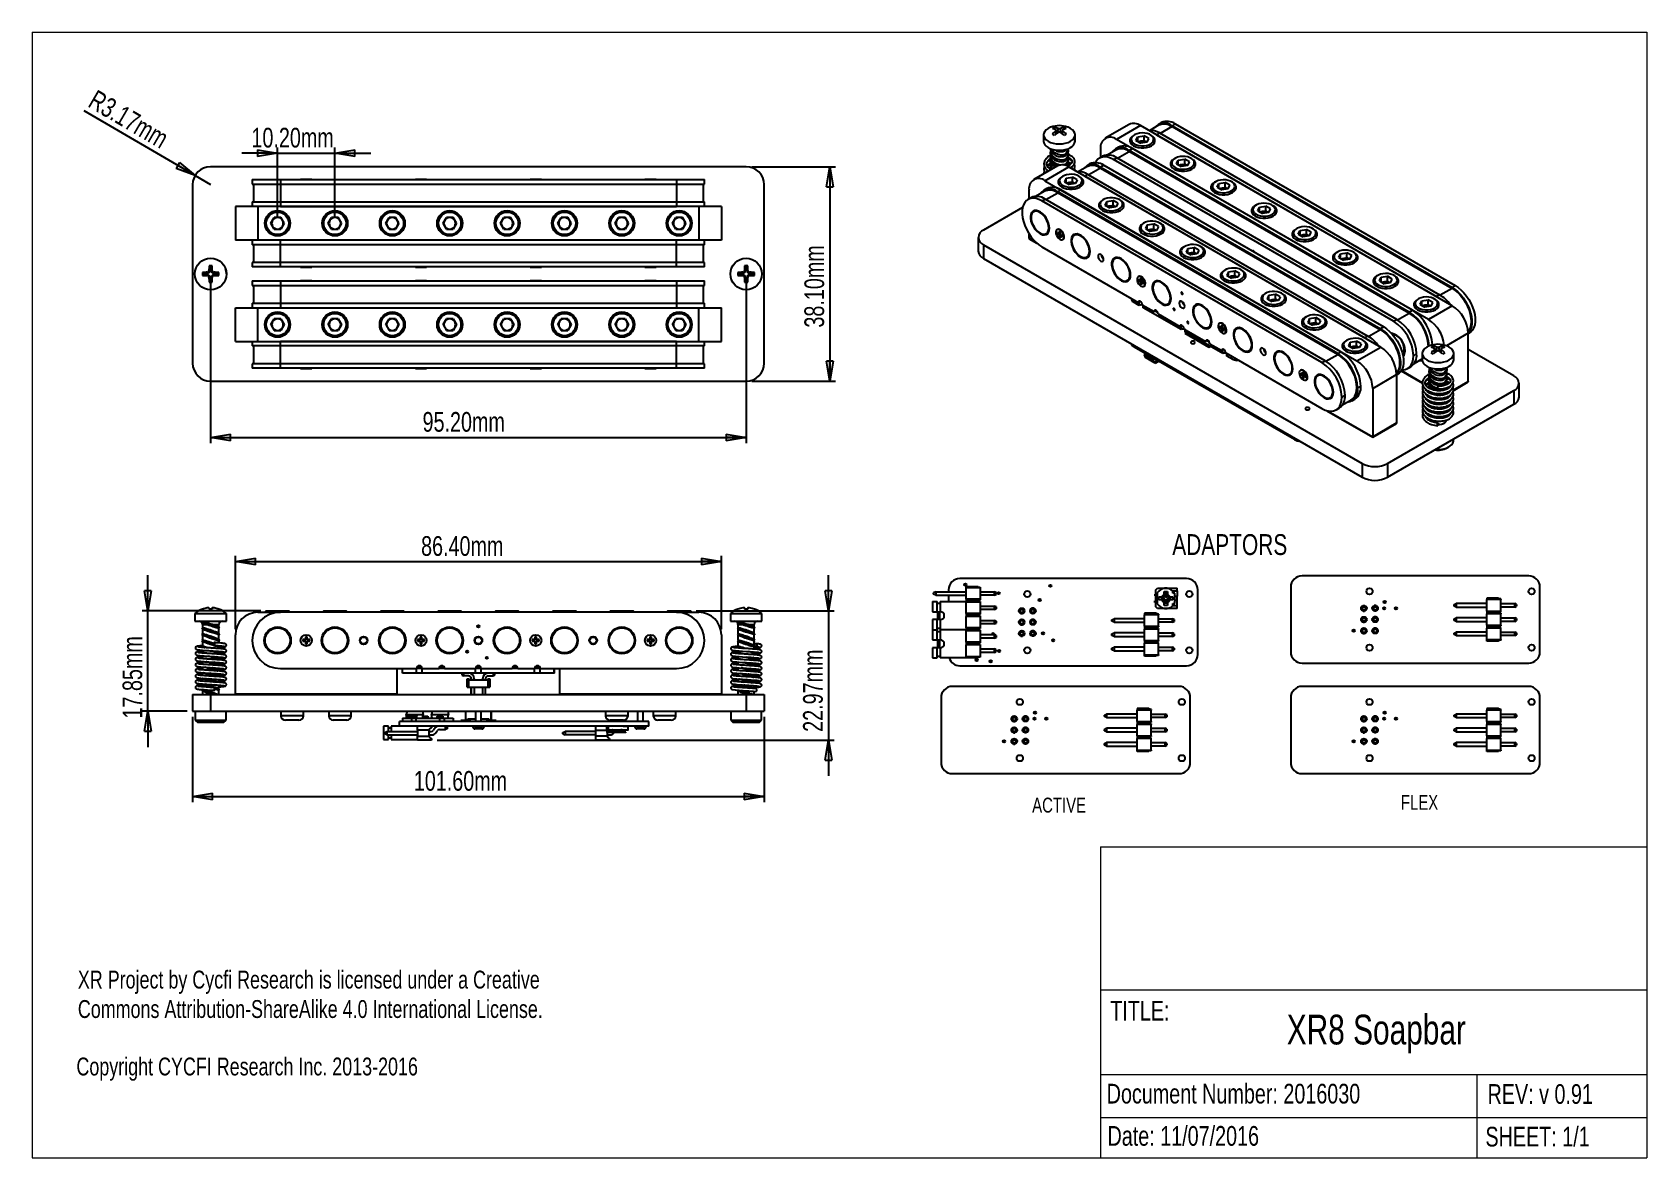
# Model space of a CAD drawing. Header units: millimetres. Extents: x 5 to 292, y 4 to 204.
import ezdxf

# ---------------------------------------------------------------- set-up
doc = ezdxf.new("R2010")
doc.units = ezdxf.units.MM
doc.layers.add('LAYER_1', color=179, linetype='Continuous')
doc.styles.add('SLDTEXTSTYLE0', font='TXT', dxfattribs={"width": 0.75})
doc.dimstyles.new('SLDDIMSTYLE0', dxfattribs={"dimtxt": 3.5, "dimasz": 3.556, "dimexe": 0, "dimexo": 0.0625, "dimgap": 0.875, "dimtad": 1, "dimrnd": 1e-09, "dimzin": 4, "dimdsep": 46, "dimtxsty": 'SLDTEXTSTYLE0', "dimblk1": 'CLOSED', "dimblk2": 'CLOSED', "dimsah": 1, "dimcen": 0.09, "dimadec": 0, "dimazin": 1, "dimtfac": 1, "dimtofl": 0, "dimtmove": 0, "dimatfit": 3, "dimldrblk": 'CLOSED', "dimfxl": 1, "dimfrac": 2, "dimtolj": 1, "dimtzin": 12, "dimarcsym": 0})
doc.dimstyles.new('SLDDIMSTYLE1', dxfattribs={"dimtxt": 3.5, "dimasz": 3.556, "dimexe": 0, "dimexo": 0.0625, "dimgap": 0.875, "dimtad": 1, "dimrnd": 1e-09, "dimzin": 12, "dimdsep": 46, "dimtxsty": 'SLDTEXTSTYLE0', "dimblk1": 'CLOSED', "dimblk2": 'CLOSED', "dimsah": 1, "dimcen": 0.09, "dimadec": 0, "dimazin": 3, "dimtfac": 1, "dimtmove": 0, "dimatfit": 0, "dimldrblk": 'CLOSED', "dimfxl": 1, "dimfrac": 2, "dimtolj": 1, "dimtzin": 12, "dimarcsym": 0})
doc.dimstyles.new('SLDDIMSTYLE2', dxfattribs={"dimtxt": 3.5, "dimasz": 3.556, "dimexe": 0, "dimexo": 0.0625, "dimgap": 0.875, "dimtad": 1, "dimrnd": 1e-09, "dimzin": 4, "dimdsep": 46, "dimtxsty": 'SLDTEXTSTYLE0', "dimblk1": 'CLOSED', "dimblk2": 'CLOSED', "dimsah": 1, "dimcen": 0.09, "dimadec": 0, "dimazin": 1, "dimtfac": 1, "dimtmove": 0, "dimatfit": 0, "dimldrblk": 'CLOSED', "dimfxl": 1, "dimfrac": 2, "dimtolj": 1, "dimtzin": 12, "dimarcsym": 0})
doc.dimstyles.new('SLDDIMSTYLE3', dxfattribs={"dimtxt": 3.5, "dimasz": 3.556, "dimexe": 0, "dimexo": 0.0625, "dimgap": 0.875, "dimtad": 1, "dimrnd": 1e-09, "dimzin": 12, "dimdsep": 46, "dimtxsty": 'SLDTEXTSTYLE0', "dimblk1": 'CLOSED', "dimblk2": 'CLOSED', "dimsah": 1, "dimcen": 0, "dimadec": 0, "dimazin": 3, "dimtfac": 1, "dimtofl": 0, "dimtmove": 0, "dimatfit": 3, "dimldrblk": 'CLOSED', "dimfxl": 1, "dimfrac": 2, "dimtolj": 1, "dimtzin": 12, "dimarcsym": 0})

msp = doc.modelspace()

# ---------------------------------------------------------------- texts
at = {"layer": 'LAYER_1', "attachment_point": 1, "style": 'SLDTEXTSTYLE0'}
for s, insert, char_height in [('ADAPTORS', (207.584, 115.293), 3.7042), ('FLEX', (248.215, 68.95), 2.6458), ('ACTIVE', (182.671, 68.462), 2.6458), ('TITLE:', (196.554, 32.358), 3.5), ('XR8 Soapbar', (227.923, 29.895), 5.29167), ('Copyright CYCFI Research Inc. 2013-2016', (12.766, 22.275), 3.175), ('Document Number: 2016030', (195.922, 17.612), 3.5), ('REV: v 0.91', (263.626, 17.552), 3.5), ('Date: 11/07/2016', (196.07, 10.106), 3.5), ('SHEET: 1/1', (263.251, 9.971), 3.5)]:
    msp.add_mtext(s, dxfattribs=dict(at, insert=insert, char_height=char_height))

# ---------------------------------------------------------------- blocks, each defined once
blk = doc.blocks.new('SW_NOTE_0')
at = {"layer": 'LAYER_1', "color": 0, "char_height": 3.175, "attachment_point": 1, "style": 'SLDTEXTSTYLE0'}
for s, insert in [('XR Project by Cycfi Research is licensed under a Creative', (0, 4.09)), ('Commons Attribution-ShareAlike 4.0 International License.', (0, -1.14))]:
    blk.add_mtext(s, dxfattribs=dict(at, insert=insert))
blk = doc.blocks.new('_CLOSED')
at = {"color": 0, "linetype": 'ByBlock', "lineweight": -2}
for p, q in [((-1, 0.166667), (0, 0)), ((-1, 0.166667), (-1, -0.166667)), ((0, 0), (-1, -0.166667)), ((0, 0), (-1, 0))]:
    blk.add_line(p, q, dxfattribs=at)
blk = doc.blocks.new('_D')
at = {"layer": 'LAYER_1'}
for p, q in [((41.03, 98.41), (41.03, 111.43)), ((41.03, 110.43), (127.43, 110.43)), ((127.43, 98.41), (127.43, 111.43))]:
    blk.add_line(p, q, dxfattribs=at)
at = {"layer": 'LAYER_1', "xscale": 3.556, "yscale": 3.556, "rotation": 180}
blk.add_blockref('_CLOSED', (41.03, 110.43, 1.49), dxfattribs=at)
at = {"layer": 'LAYER_1', "xscale": 3.556, "yscale": 3.556}
blk.add_blockref('_CLOSED', (127.43, 110.43, 1.49), dxfattribs=at)
at = {"layer": 'LAYER_1', "insert": (74.04, 114.94), "char_height": 3.5, "attachment_point": 1, "style": 'SLDTEXTSTYLE0'}
blk.add_mtext('86.40mm', dxfattribs=at)
blk = doc.blocks.new('_D_1')
at = {"layer": 'LAYER_1'}
for p, q in [((146.45, 101.66), (146.45, 108.01)), ((122.93, 101.66), (147.45, 101.66)), ((146.45, 101.66), (146.45, 78.69)), ((76.87, 78.69), (147.45, 78.69)), ((146.45, 78.69), (146.45, 72.34))]:
    blk.add_line(p, q, dxfattribs=at)
at = {"layer": 'LAYER_1', "xscale": 3.556, "yscale": 3.556}
for p, rotation in [((146.45, 101.66, 1.49), 270), ((146.45, 78.69, 1.49), 90)]:
    blk.add_blockref('_CLOSED', p, dxfattribs=dict(at, rotation=rotation))
at = {"layer": 'LAYER_1', "insert": (141.94, 80.16), "char_height": 3.5, "attachment_point": 1, "rotation": 90, "style": 'SLDTEXTSTYLE0'}
blk.add_mtext('22.97mm', dxfattribs=at)
blk = doc.blocks.new('_D_2')
at = {"layer": 'LAYER_1'}
for p, q in [((33.43, 82.81), (33.43, 67.69)), ((135.03, 82.81), (135.03, 67.69)), ((33.43, 68.69), (135.03, 68.69))]:
    blk.add_line(p, q, dxfattribs=at)
at = {"layer": 'LAYER_1', "xscale": 3.556, "yscale": 3.556, "rotation": 180}
blk.add_blockref('_CLOSED', (33.43, 68.69, 1.49), dxfattribs=at)
at = {"layer": 'LAYER_1', "xscale": 3.556, "yscale": 3.556}
blk.add_blockref('_CLOSED', (135.03, 68.69, 1.49), dxfattribs=at)
at = {"layer": 'LAYER_1', "insert": (72.75, 73.2), "char_height": 3.5, "attachment_point": 1, "style": 'SLDTEXTSTYLE0'}
blk.add_mtext('101.60mm', dxfattribs=at)
blk = doc.blocks.new('_D_3')
at = {"layer": 'LAYER_1'}
for p, q in [((25.48, 101.66), (25.48, 108.01)), ((45.53, 101.66), (24.48, 101.66)), ((25.48, 83.81), (25.48, 101.66)), ((32.43, 83.81), (24.48, 83.81)), ((25.48, 83.81), (25.48, 77.46))]:
    blk.add_line(p, q, dxfattribs=at)
at = {"layer": 'LAYER_1', "xscale": 3.556, "yscale": 3.556}
for p, rotation in [((25.48, 101.66, 1.49), 270), ((25.48, 83.81, 1.49), 90)]:
    blk.add_blockref('_CLOSED', p, dxfattribs=dict(at, rotation=rotation))
at = {"layer": 'LAYER_1', "insert": (20.96, 82.53), "char_height": 3.5, "attachment_point": 1, "rotation": 90, "style": 'SLDTEXTSTYLE0'}
blk.add_mtext('17.85mm', dxfattribs=at)
blk = doc.blocks.new('_D_4')
at = {"layer": 'LAYER_1'}
for p, q in [((48.53, 171.53), (48.53, 183.99)), ((58.73, 171.53), (58.73, 183.99)), ((48.53, 182.99), (42.18, 182.99)), ((48.53, 182.99), (58.73, 182.99)), ((58.73, 182.99), (65.08, 182.99))]:
    blk.add_line(p, q, dxfattribs=at)
at = {"layer": 'LAYER_1', "xscale": 3.556, "yscale": 3.556}
blk.add_blockref('_CLOSED', (48.53, 182.99, 18.72), dxfattribs=at)
at = {"layer": 'LAYER_1', "xscale": 3.556, "yscale": 3.556, "rotation": 180}
blk.add_blockref('_CLOSED', (58.73, 182.99, 18.72), dxfattribs=at)
at = {"layer": 'LAYER_1', "insert": (43.88, 187.51), "char_height": 3.5, "attachment_point": 1, "style": 'SLDTEXTSTYLE0'}
blk.add_mtext('10.20mm', dxfattribs=at)
blk = doc.blocks.new('_D_5')
at = {"layer": 'LAYER_1'}
for p, q in [((132.86, 180.58), (147.69, 180.58)), ((146.69, 180.58), (146.69, 142.48)), ((132.86, 142.48), (147.69, 142.48))]:
    blk.add_line(p, q, dxfattribs=at)
at = {"layer": 'LAYER_1', "xscale": 3.556, "yscale": 3.556}
for p, rotation in [((146.69, 180.58, 18.72), 90), ((146.69, 142.48, 18.72), 270)]:
    blk.add_blockref('_CLOSED', p, dxfattribs=dict(at, rotation=rotation))
at = {"layer": 'LAYER_1', "insert": (142.18, 152), "char_height": 3.5, "attachment_point": 1, "rotation": 90, "style": 'SLDTEXTSTYLE0'}
blk.add_mtext('38.10mm', dxfattribs=at)
blk = doc.blocks.new('_D_6')
at = {"layer": 'LAYER_1'}
for q in [(14.12, 190.54), (36.6, 177.41)]:
    blk.add_line((33.86, 179.01), q, dxfattribs=at)
at = {"layer": 'LAYER_1', "xscale": 3.556, "yscale": 3.556, "rotation": 329.7113567142}
blk.add_blockref('_CLOSED', (33.86, 179.01, 18.72), dxfattribs=at)
at = {"layer": 'LAYER_1', "insert": (16.37, 194.4), "char_height": 3.5, "attachment_point": 1, "rotation": 329.7114, "style": 'SLDTEXTSTYLE0'}
blk.add_mtext('R3.17mm', dxfattribs=at)
blk = doc.blocks.new('_D_7')
at = {"layer": 'LAYER_1'}
for p, q in [((36.63, 160.53), (36.63, 131.48)), ((131.83, 160.53), (131.83, 131.48)), ((36.63, 132.48), (131.83, 132.48))]:
    blk.add_line(p, q, dxfattribs=at)
at = {"layer": 'LAYER_1', "xscale": 3.556, "yscale": 3.556, "rotation": 180}
blk.add_blockref('_CLOSED', (36.63, 132.48, 18.72), dxfattribs=at)
at = {"layer": 'LAYER_1', "xscale": 3.556, "yscale": 3.556}
blk.add_blockref('_CLOSED', (131.83, 132.48, 18.72), dxfattribs=at)
at = {"layer": 'LAYER_1', "insert": (74.3, 137), "char_height": 3.5, "attachment_point": 1, "style": 'SLDTEXTSTYLE0'}
blk.add_mtext('95.20mm', dxfattribs=at)

# ---------------------------------------------------------------- dimensions: what is measured, and where the dimension line sits
at = {"layer": 'LAYER_1'}
dim = msp.add_radius_dim(center=(36.595, 177.414), mpoint=(33.858, 179.013), dimstyle='SLDDIMSTYLE3', dxfattribs=at)
dim.commit()
dim.dimension.update_dxf_attribs({"geometry": '_D_6', "text_midpoint": (22.824, 185.458), "dimtype": 164})
for base, p1, p2, dimstyle, picture, middle in [((58.725, 182.995), (48.525, 170.534), (58.725, 170.534), 'SLDDIMSTYLE2', '_D_4', (54.077, 182.995)), ((131.825, 132.484), (36.625, 161.534), (131.825, 161.534), 'SLDDIMSTYLE0', '_D_7', (84.497, 132.484)), ((127.425, 110.431), (41.025, 97.41), (127.425, 97.41), 'SLDDIMSTYLE0', '_D', (84.236, 110.431)), ((135.025, 68.687), (33.425, 83.81), (135.025, 83.81), 'SLDDIMSTYLE0', '_D_2', (84.236, 68.687))]:
    dim = msp.add_linear_dim(base=base, p1=p1, p2=p2, dimstyle=dimstyle, dxfattribs=at)
    dim.commit()
    dim.dimension.update_dxf_attribs({"geometry": picture, "text_midpoint": middle, "dimtype": 160})
for base, p1, p2, dimstyle, picture, middle in [((146.692, 142.484), (131.855, 180.584), (131.855, 142.484), 'SLDDIMSTYLE0', '_D_5', (146.692, 162.196)), ((25.477, 101.66), (33.425, 83.81), (46.525, 101.66), 'SLDDIMSTYLE1', '_D_3', (25.477, 92.72)), ((146.454, 78.687), (121.925, 101.66), (75.872, 78.687), 'SLDDIMSTYLE1', '_D_1', (146.454, 90.357))]:
    dim = msp.add_linear_dim(base=base, p1=p1, p2=p2, angle=90, dimstyle=dimstyle, dxfattribs=at)
    dim.commit()
    dim.dimension.update_dxf_attribs({"geometry": picture, "text_midpoint": middle, "dimtype": 160})

# ---------------------------------------------------------------- linework, layer by layer
at = {"color": 7, "linetype": 'Continuous', "lineweight": 18}
for p, q in [((4.92, 204.48), (291.92, 204.48)), ((4.92, 204.48), (4.92, 4.48)), ((291.92, 204.48), (291.92, 4.48)), ((194.842, 59.73), (291.92, 59.73)), ((194.842, 59.73), (194.842, 4.48)), ((291.92, 34.257), (194.842, 34.257)), ((194.842, 19.24), (291.92, 19.24)), ((261.764, 11.63), (261.764, 19.24)), ((194.842, 11.63), (291.92, 11.63)), ((261.764, 4.48), (261.764, 11.63)), ((4.92, 4.48), (291.92, 4.48))]:
    msp.add_line(p, q, dxfattribs=at)
at = {"color": 7, "linetype": 'Continuous', "lineweight": 25}
for p, q in [((186.644, 187.255), (186.644, 187.584)), ((187.02, 186.486), (186.947, 187.072)), ((188.037, 187.072), (187.965, 186.486)), ((188.341, 187.255), (188.341, 187.584)), ((199.917, 188.089), (195.675, 185.64)), ((201.917, 187.891), (197.675, 185.442)), ((257.354, 155.888), (201.917, 187.891)), ((205.146, 187.949), (203.583, 187.047)), ((205.311, 186.585), (204.746, 186.258)), ((205.621, 188.433), (205.055, 188.107)), ((205.311, 186.585), (255.092, 157.847)), ((208.111, 188.201), (207.546, 187.875)), ((207.546, 187.875), (257.326, 159.137)), ((207.546, 187.711), (257.326, 158.974)), ((208.111, 188.201), (257.892, 159.464)), ((184.692, 186.258), (184.692, 185.128)), ((188.942, 183.531), (188.942, 183.745)), ((190.292, 185.128), (190.292, 186.258)), ((194.846, 183.808), (194.846, 182.234)), ((198.003, 184.057), (197.438, 183.73)), ((253.112, 153.439), (197.675, 185.442)), ((199.937, 183.482), (200.503, 183.809)), ((250.283, 155.071), (200.503, 183.809)), ((200.856, 186.258), (200.68, 186.156)), ((201.13, 185.265), (201.436, 185.924)), ((201.13, 185.265), (201.965, 184.783)), ((201.436, 185.924), (202.576, 186.1)), ((201.436, 185.089), (201.436, 185.924)), ((201.523, 185.039), (202.006, 185.114)), ((203.106, 184.96), (201.965, 184.783)), ((202.006, 185.114), (202.576, 185.202)), ((203.411, 185.618), (202.576, 186.1)), ((202.576, 185.202), (202.576, 186.1)), ((202.994, 184.961), (202.576, 185.202)), ((203.018, 184.946), (202.994, 184.961)), ((203.019, 184.947), (202.994, 184.961)), ((203.106, 184.96), (203.411, 185.618)), ((203.862, 186.156), (203.685, 186.258)), ((204.746, 186.258), (254.526, 157.521)), ((186.042, 183.359), (186.042, 183.183)), ((186.042, 182.461), (186.042, 182.284)), ((186.042, 181.563), (186.042, 181.386)), ((186.048, 183.091), (186.055, 183.182)), ((186.048, 182.193), (186.055, 182.284)), ((186.048, 181.295), (186.055, 181.386)), ((188.923, 180.836), (188.934, 180.725)), ((188.942, 182.633), (188.942, 182.892)), ((188.942, 181.735), (188.942, 181.994)), ((188.942, 180.837), (188.942, 181.095)), ((192.893, 181.086), (192.327, 180.759)), ((195.203, 182.44), (194.637, 182.114)), ((195.384, 180.854), (194.818, 180.527)), ((195.384, 180.854), (245.164, 152.116)), ((197.538, 183.557), (196.003, 182.671)), ((197.137, 181.866), (197.703, 182.193)), ((246.918, 153.128), (197.137, 181.866)), ((247.483, 153.455), (197.703, 182.193)), ((249.718, 154.745), (199.937, 183.482)), ((249.718, 154.582), (199.937, 183.319)), ((208.069, 182.094), (207.892, 181.992)), ((208.343, 181.102), (208.648, 181.76)), ((208.343, 181.102), (209.178, 180.62)), ((208.648, 181.76), (209.789, 181.937)), ((208.648, 180.925), (208.648, 181.76)), ((208.735, 180.875), (209.219, 180.95)), ((209.219, 180.95), (209.789, 181.038)), ((210.624, 181.455), (209.789, 181.937)), ((209.789, 181.038), (209.789, 181.937)), ((210.206, 180.797), (209.789, 181.038)), ((210.318, 180.796), (210.624, 181.455)), ((211.075, 181.992), (210.898, 182.094)), ((131.855, 180.584), (36.595, 180.584)), ((44.025, 178.294), (44.025, 177.494)), ((44.025, 178.294), (49.025, 178.294)), ((49.025, 178.294), (49.025, 177.494)), ((49.025, 178.294), (119.425, 178.294)), ((52.625, 178.394), (52.625, 178.294)), ((52.625, 178.394), (54.625, 178.394)), ((54.625, 178.294), (54.625, 178.394)), ((73.025, 178.394), (73.025, 178.294)), ((73.025, 178.394), (75.025, 178.394)), ((75.025, 178.294), (75.025, 178.394)), ((93.425, 178.394), (93.425, 178.294)), ((93.425, 178.394), (95.425, 178.394)), ((95.425, 178.294), (95.425, 178.394)), ((113.825, 178.394), (113.825, 178.294)), ((113.825, 178.394), (115.825, 178.394)), ((115.825, 178.294), (115.825, 178.394)), ((119.425, 178.294), (119.425, 177.494)), ((119.425, 178.294), (124.425, 178.294)), ((124.425, 177.494), (124.425, 178.294)), ((187.189, 180.741), (182.947, 178.292)), ((184.947, 178.094), (189.189, 180.543)), ((184.947, 178.094), (240.384, 146.091)), ((185.47, 179.749), (185.316, 180.013)), ((185.472, 179.881), (185.416, 179.842)), ((185.764, 180.284), (185.899, 180.374)), ((186.042, 180.665), (186.042, 180.488)), ((186.134, 180.319), (186.354, 180.259)), ((188.128, 178.91), (187.952, 178.808)), ((188.708, 178.576), (188.402, 177.918)), ((188.708, 178.576), (189.848, 178.753)), ((188.708, 177.741), (188.708, 178.576)), ((189.189, 180.543), (244.626, 148.54)), ((190.683, 178.271), (189.848, 178.753)), ((189.848, 177.854), (189.848, 178.753)), ((190.683, 178.271), (190.378, 177.612)), ((192.418, 180.601), (190.855, 179.699)), ((191.134, 178.808), (190.957, 178.91)), ((192.583, 179.237), (192.018, 178.911)), ((192.018, 178.911), (241.798, 150.173)), ((192.583, 179.237), (242.364, 150.5)), ((194.818, 180.527), (244.598, 151.789)), ((194.818, 180.364), (244.598, 151.626)), ((210.318, 180.796), (209.178, 180.62)), ((210.231, 180.783), (210.206, 180.797)), ((210.232, 180.783), (210.206, 180.797)), ((33.425, 177.414), (33.425, 145.654)), ((44.025, 177.494), (49.025, 177.494)), ((44.225, 177.494), (44.225, 174.334)), ((49.025, 177.494), (119.425, 177.494)), ((49.025, 177.494), (49.025, 174.334)), ((119.425, 177.494), (124.425, 177.494)), ((119.425, 177.494), (119.425, 174.334)), ((124.225, 174.334), (124.225, 177.494)), ((135.025, 145.654), (135.025, 177.414)), ((182.475, 175.092), (181.909, 174.766)), ((182.118, 174.886), (182.118, 176.461)), ((184.81, 176.209), (183.275, 175.323)), ((185.275, 176.709), (184.71, 176.382)), ((187.209, 176.135), (187.775, 176.461)), ((236.99, 147.397), (187.209, 176.135)), ((236.99, 147.234), (187.209, 175.971)), ((237.555, 147.724), (187.775, 176.461)), ((188.402, 177.918), (189.237, 177.436)), ((188.795, 177.691), (189.278, 177.766)), ((190.378, 177.612), (189.237, 177.436)), ((189.278, 177.766), (189.848, 177.854)), ((190.266, 177.613), (189.848, 177.854)), ((190.29, 177.599), (190.266, 177.613)), ((190.291, 177.599), (190.266, 177.613)), ((215.281, 177.931), (215.105, 177.829)), ((215.555, 176.938), (215.861, 177.596)), ((215.555, 176.938), (216.39, 176.456)), ((215.861, 177.596), (217.001, 177.773)), ((215.861, 176.762), (215.861, 177.596)), ((215.948, 176.712), (216.431, 176.786)), ((217.531, 176.633), (216.39, 176.456)), ((216.431, 176.786), (217.001, 176.875)), ((217.836, 177.291), (217.001, 177.773)), ((217.001, 176.875), (217.001, 177.773)), ((217.419, 176.634), (217.001, 176.875)), ((217.443, 176.619), (217.419, 176.634)), ((217.444, 176.619), (217.419, 176.634)), ((217.531, 176.633), (217.836, 177.291)), ((218.287, 177.829), (218.11, 177.931)), ((45.025, 173.534), (41.025, 173.534)), ((41.025, 173.534), (41.025, 167.534)), ((44.025, 174.334), (44.025, 173.534)), ((44.025, 174.334), (49.025, 174.334)), ((123.425, 173.534), (45.025, 173.534)), ((45.025, 173.534), (45.025, 167.534)), ((49.025, 174.334), (49.025, 173.534)), ((49.025, 174.334), (119.425, 174.334)), ((49.025, 173.534), (119.425, 173.534)), ((119.425, 174.334), (119.425, 173.534)), ((119.425, 174.334), (124.425, 174.334)), ((127.425, 173.534), (123.425, 173.534)), ((123.425, 173.534), (123.425, 167.534)), ((124.425, 173.534), (124.425, 174.334)), ((127.425, 173.534), (127.425, 167.534)), ((180.965, 173.344), (174.001, 169.324)), ((184.409, 174.518), (184.975, 174.845)), ((234.19, 145.781), (184.409, 174.518)), ((234.755, 146.107), (184.975, 174.845)), ((195.341, 174.747), (195.164, 174.645)), ((195.92, 174.412), (195.615, 173.754)), ((195.615, 173.754), (196.45, 173.272)), ((195.92, 174.412), (197.061, 174.589)), ((195.92, 173.578), (195.92, 174.412)), ((196.007, 173.528), (196.491, 173.602)), ((197.59, 173.449), (196.45, 173.272)), ((196.491, 173.602), (197.061, 173.691)), ((197.896, 174.107), (197.061, 174.589)), ((197.061, 173.691), (197.061, 174.589)), ((197.478, 173.45), (197.061, 173.691)), ((197.503, 173.435), (197.478, 173.45)), ((197.504, 173.435), (197.478, 173.45)), ((197.896, 174.107), (197.59, 173.449)), ((198.347, 174.645), (198.17, 174.747)), ((222.494, 173.767), (222.317, 173.665)), ((222.768, 172.774), (223.073, 173.433)), ((222.768, 172.774), (223.603, 172.292)), ((223.073, 173.433), (224.214, 173.609)), ((223.073, 172.598), (223.073, 173.433)), ((223.16, 172.548), (223.644, 172.623)), ((224.743, 172.469), (223.603, 172.292)), ((223.644, 172.623), (224.214, 172.711)), ((225.049, 173.127), (224.214, 173.609)), ((224.214, 172.711), (224.214, 173.609)), ((224.631, 172.47), (224.214, 172.711)), ((224.656, 172.455), (224.631, 172.47)), ((224.656, 172.455), (224.631, 172.47)), ((224.743, 172.469), (225.049, 173.127)), ((225.499, 173.665), (225.323, 173.767)), ((47.344, 170.534), (47.935, 171.557)), ((47.935, 169.512), (47.344, 170.534)), ((49.115, 171.557), (47.935, 171.557)), ((47.935, 169.512), (49.115, 169.512)), ((49.706, 170.534), (49.115, 171.557)), ((49.706, 170.534), (49.115, 169.512)), ((57.544, 170.534), (58.135, 171.557)), ((58.135, 169.512), (57.544, 170.534)), ((59.315, 171.557), (58.135, 171.557)), ((58.135, 169.512), (59.315, 169.512)), ((59.906, 170.534), (59.315, 171.557)), ((59.906, 170.534), (59.315, 169.512)), ((67.744, 170.534), (68.335, 171.557)), ((68.335, 169.512), (67.744, 170.534)), ((69.515, 171.557), (68.335, 171.557)), ((68.335, 169.512), (69.515, 169.512)), ((70.106, 170.534), (69.515, 171.557)), ((70.106, 170.534), (69.515, 169.512)), ((77.944, 170.534), (78.535, 171.557)), ((78.535, 169.512), (77.944, 170.534)), ((79.715, 171.557), (78.535, 171.557)), ((78.535, 169.512), (79.715, 169.512)), ((80.306, 170.534), (79.715, 171.557)), ((80.306, 170.534), (79.715, 169.512)), ((88.144, 170.534), (88.735, 171.557)), ((88.735, 169.512), (88.144, 170.534)), ((89.915, 171.557), (88.735, 171.557)), ((88.735, 169.512), (89.915, 169.512)), ((90.506, 170.534), (89.915, 171.557)), ((90.506, 170.534), (89.915, 169.512)), ((98.344, 170.534), (98.935, 171.557)), ((98.935, 169.512), (98.344, 170.534)), ((100.115, 171.557), (98.935, 171.557)), ((98.935, 169.512), (100.115, 169.512)), ((100.706, 170.534), (100.115, 171.557)), ((100.706, 170.534), (100.115, 169.512)), ((108.544, 170.534), (109.135, 171.557)), ((109.135, 169.512), (108.544, 170.534)), ((110.315, 171.557), (109.135, 171.557)), ((109.135, 169.512), (110.315, 169.512)), ((110.906, 170.534), (110.315, 171.557)), ((110.906, 170.534), (110.315, 169.512)), ((118.744, 170.534), (119.335, 171.557)), ((119.335, 169.512), (118.744, 170.534)), ((120.515, 171.557), (119.335, 171.557)), ((119.335, 169.512), (120.515, 169.512)), ((121.106, 170.534), (120.515, 171.557)), ((121.106, 170.534), (120.515, 169.512)), ((187.162, 169.424), (187.091, 169.383)), ((202.553, 170.583), (202.377, 170.481)), ((203.133, 170.249), (202.827, 169.59)), ((202.827, 169.59), (203.662, 169.108)), ((203.133, 170.249), (204.273, 170.425)), ((203.133, 169.414), (203.133, 170.249)), ((203.22, 169.364), (203.703, 169.439)), ((203.703, 169.439), (204.273, 169.527)), ((205.108, 169.943), (204.273, 170.425)), ((204.273, 169.527), (204.273, 170.425)), ((204.691, 169.286), (204.273, 169.527)), ((205.108, 169.943), (204.803, 169.285)), ((205.559, 170.481), (205.382, 170.583)), ((229.706, 169.603), (229.529, 169.501)), ((230.286, 169.269), (231.426, 169.446)), ((232.261, 168.964), (231.426, 169.446)), ((231.426, 168.547), (231.426, 169.446)), ((232.712, 169.501), (232.535, 169.603)), ((45.025, 167.534), (41.025, 167.534)), ((44.025, 167.534), (44.025, 166.734)), ((49.025, 166.734), (44.025, 166.734)), ((44.225, 166.734), (44.225, 163.574)), ((123.425, 167.534), (45.025, 167.534)), ((49.025, 166.734), (49.025, 167.534)), ((119.425, 167.534), (49.025, 167.534)), ((119.425, 166.734), (49.025, 166.734)), ((49.025, 163.574), (49.025, 166.734)), ((119.425, 166.734), (119.425, 167.534)), ((124.425, 166.734), (119.425, 166.734)), ((119.425, 163.574), (119.425, 166.734)), ((127.425, 167.534), (123.425, 167.534)), ((124.225, 163.574), (124.225, 166.734)), ((124.425, 166.734), (124.425, 167.534)), ((173.072, 168.03), (173.072, 165.58)), ((174.001, 166.736), (241.36, 127.85)), ((174.001, 166.736), (174.001, 164.286)), ((182.118, 167.887), (182.118, 168.649)), ((182.118, 167.887), (182.118, 167.805)), ((182.118, 167.887), (183.286, 167.213)), ((182.118, 167.805), (183.524, 166.994)), ((184.037, 168.78), (184.087, 168.749)), ((184.087, 168.749), (184.263, 168.658)), ((187.485, 168.701), (187.149, 168.895)), ((187.149, 168.895), (187.149, 168.65)), ((187.342, 168.761), (187.149, 168.65)), ((187.149, 168.65), (187.485, 168.456)), ((187.342, 168.783), (187.342, 168.761)), ((187.342, 168.761), (187.678, 168.567)), ((187.485, 169.089), (187.485, 168.701)), ((187.697, 168.966), (187.485, 169.089)), ((187.678, 168.693), (187.485, 168.701)), ((187.678, 168.567), (187.485, 168.456)), ((187.485, 168.456), (187.485, 168.068)), ((187.678, 168.179), (187.485, 168.068)), ((187.485, 168.068), (187.697, 167.945)), ((187.678, 168.977), (187.678, 168.693)), ((187.678, 168.567), (187.678, 168.179)), ((187.678, 168.179), (187.697, 168.168)), ((187.697, 168.578), (187.697, 168.966)), ((188.033, 168.384), (187.697, 168.578)), ((187.787, 168.504), (187.697, 168.333)), ((187.697, 167.945), (187.697, 168.333)), ((187.697, 168.333), (188.033, 168.139)), ((187.787, 168.504), (188.033, 168.362)), ((188.033, 168.139), (188.033, 168.384)), ((188.091, 167.651), (188.162, 167.692)), ((204.803, 169.285), (203.662, 169.108)), ((204.715, 169.271), (204.691, 169.286)), ((204.716, 169.271), (204.691, 169.286)), ((229.98, 168.611), (230.286, 169.269)), ((229.98, 168.611), (230.815, 168.129)), ((230.286, 168.434), (230.286, 169.269)), ((230.373, 168.384), (230.856, 168.459)), ((231.956, 168.305), (230.815, 168.129)), ((230.856, 168.459), (231.426, 168.547)), ((231.844, 168.306), (231.426, 168.547)), ((231.868, 168.292), (231.844, 168.306)), ((231.869, 168.292), (231.844, 168.306)), ((231.956, 168.305), (232.261, 168.964)), ((174.001, 164.286), (241.36, 125.401)), ((184.409, 166.353), (201.521, 156.474)), ((191.249, 164.617), (191.299, 164.585)), ((191.299, 164.585), (191.476, 164.495)), ((209.766, 166.419), (209.589, 166.317)), ((210.345, 166.085), (210.04, 165.427)), ((210.04, 165.427), (210.875, 164.945)), ((210.345, 166.085), (211.486, 166.262)), ((210.345, 165.25), (210.345, 166.085)), ((210.432, 165.2), (210.916, 165.275)), ((212.015, 165.121), (210.875, 164.945)), ((210.916, 165.275), (211.486, 165.363)), ((212.321, 165.78), (211.486, 166.262)), ((211.486, 165.363), (211.486, 166.262)), ((211.903, 165.122), (211.486, 165.363)), ((211.928, 165.108), (211.903, 165.122)), ((211.929, 165.108), (211.903, 165.122)), ((212.321, 165.78), (212.015, 165.121)), ((212.772, 166.317), (212.595, 166.419)), ((236.919, 165.44), (236.742, 165.338)), ((237.193, 164.447), (237.498, 165.105)), ((237.193, 164.447), (238.028, 163.965)), ((237.498, 165.105), (238.639, 165.282)), ((237.498, 164.271), (237.498, 165.105)), ((237.585, 164.221), (238.069, 164.295)), ((239.168, 164.142), (238.028, 163.965)), ((238.069, 164.295), (238.639, 164.384)), ((239.474, 164.8), (238.639, 165.282)), ((238.639, 164.384), (238.639, 165.282)), ((239.056, 164.143), (238.639, 164.384)), ((239.081, 164.128), (239.056, 164.143)), ((239.081, 164.128), (239.056, 164.143)), ((239.168, 164.142), (239.474, 164.8)), ((239.924, 165.338), (239.748, 165.44)), ((35.306, 161.654), (35.153, 161.807)), ((35.306, 161.415), (35.153, 161.262)), ((36.025, 161.654), (35.306, 161.654)), ((35.306, 161.415), (35.306, 161.654)), ((36.025, 161.415), (35.306, 161.415)), ((36.025, 161.654), (36.025, 161.828)), ((36.025, 161.415), (36.025, 161.24)), ((36.506, 162.134), (36.331, 162.134)), ((36.506, 160.934), (36.331, 160.934)), ((36.506, 162.854), (36.353, 163.007)), ((36.506, 162.134), (36.506, 162.854)), ((36.745, 162.854), (36.506, 162.854)), ((36.506, 160.215), (36.506, 160.934)), ((36.745, 162.854), (36.898, 163.007)), ((36.745, 162.134), (36.745, 162.854)), ((36.745, 162.134), (36.919, 162.134)), ((36.745, 160.934), (36.919, 160.934)), ((36.745, 160.215), (36.745, 160.934)), ((37.225, 161.654), (37.225, 161.828)), ((37.945, 161.654), (37.225, 161.654)), ((37.225, 161.415), (37.225, 161.24)), ((37.945, 161.415), (37.225, 161.415)), ((37.945, 161.654), (38.098, 161.807)), ((37.945, 161.415), (37.945, 161.654)), ((37.945, 161.415), (38.098, 161.262)), ((44.025, 163.574), (44.025, 162.774)), ((49.025, 163.574), (44.025, 163.574)), ((49.025, 162.774), (44.025, 162.774)), ((49.025, 162.774), (49.025, 163.574)), ((119.425, 163.574), (49.025, 163.574)), ((119.425, 162.774), (49.025, 162.774)), ((52.625, 162.774), (52.625, 162.674)), ((54.625, 162.674), (52.625, 162.674)), ((54.625, 162.674), (54.625, 162.774)), ((73.025, 162.774), (73.025, 162.674)), ((75.025, 162.674), (73.025, 162.674)), ((75.025, 162.674), (75.025, 162.774)), ((93.425, 162.774), (93.425, 162.674)), ((95.425, 162.674), (93.425, 162.674)), ((95.425, 162.674), (95.425, 162.774)), ((113.825, 162.774), (113.825, 162.674)), ((115.825, 162.674), (113.825, 162.674)), ((115.825, 162.674), (115.825, 162.774)), ((119.425, 162.774), (119.425, 163.574)), ((124.425, 163.574), (119.425, 163.574)), ((124.425, 162.774), (119.425, 162.774)), ((124.425, 162.774), (124.425, 163.574)), ((130.506, 161.654), (130.353, 161.807)), ((130.506, 161.415), (130.353, 161.262)), ((131.225, 161.654), (130.506, 161.654)), ((130.506, 161.415), (130.506, 161.654)), ((131.225, 161.415), (130.506, 161.415)), ((131.225, 161.654), (131.225, 161.828)), ((131.225, 161.415), (131.225, 161.24)), ((131.706, 162.134), (131.531, 162.134)), ((131.706, 160.934), (131.531, 160.934)), ((131.706, 162.854), (131.553, 163.007)), ((131.706, 162.134), (131.706, 162.854)), ((131.945, 162.854), (131.706, 162.854)), ((131.706, 160.215), (131.706, 160.934)), ((131.945, 162.854), (132.098, 163.007)), ((131.945, 162.134), (131.945, 162.854)), ((131.945, 162.134), (132.119, 162.134)), ((131.945, 160.934), (132.119, 160.934)), ((131.945, 160.215), (131.945, 160.934)), ((132.425, 161.654), (132.425, 161.828)), ((133.145, 161.654), (132.425, 161.654)), ((132.425, 161.415), (132.425, 161.24)), ((133.145, 161.415), (132.425, 161.415)), ((133.145, 161.654), (133.298, 161.807)), ((133.145, 161.415), (133.145, 161.654)), ((133.145, 161.415), (133.298, 161.262)), ((201.587, 161.097), (201.516, 161.056)), ((201.91, 160.761), (201.91, 160.373)), ((202.122, 160.639), (201.91, 160.761)), ((216.978, 162.256), (216.802, 162.154)), ((217.558, 161.921), (217.252, 161.263)), ((217.252, 161.263), (218.087, 160.781)), ((217.558, 161.921), (218.698, 162.098)), ((217.558, 161.087), (217.558, 161.921)), ((217.645, 161.037), (218.128, 161.111)), ((219.228, 160.958), (218.087, 160.781)), ((218.128, 161.111), (218.698, 161.2)), ((219.533, 161.616), (218.698, 162.098)), ((218.698, 161.2), (218.698, 162.098)), ((219.116, 160.959), (218.698, 161.2)), ((219.14, 160.944), (219.116, 160.959)), ((219.141, 160.944), (219.116, 160.959)), ((219.533, 161.616), (219.228, 160.958)), ((219.984, 162.154), (219.807, 162.256)), ((244.131, 161.276), (243.954, 161.174)), ((244.405, 160.283), (244.711, 160.942)), ((244.711, 160.942), (245.851, 161.118)), ((244.711, 160.107), (244.711, 160.942)), ((246.686, 160.636), (245.851, 161.118)), ((245.851, 160.22), (245.851, 161.118)), ((247.137, 161.174), (246.96, 161.276)), ((36.506, 160.215), (36.353, 160.062)), ((36.745, 160.215), (36.506, 160.215)), ((36.745, 160.215), (36.898, 160.062)), ((44.025, 160.294), (44.025, 159.494)), ((44.025, 160.294), (49.025, 160.294)), ((44.025, 159.494), (49.025, 159.494)), ((44.225, 159.494), (44.225, 156.334)), ((49.025, 160.294), (49.025, 159.494)), ((49.025, 160.294), (119.425, 160.294)), ((49.025, 159.494), (119.425, 159.494)), ((49.025, 159.494), (49.025, 156.334)), ((52.625, 160.394), (52.625, 160.294)), ((52.625, 160.394), (54.625, 160.394)), ((54.625, 160.294), (54.625, 160.394)), ((73.025, 160.394), (73.025, 160.294)), ((73.025, 160.394), (75.025, 160.394)), ((75.025, 160.294), (75.025, 160.394)), ((93.425, 160.394), (93.425, 160.294)), ((93.425, 160.394), (95.425, 160.394)), ((95.425, 160.294), (95.425, 160.394)), ((113.825, 160.394), (113.825, 160.294)), ((113.825, 160.394), (115.825, 160.394)), ((115.825, 160.294), (115.825, 160.394)), ((119.425, 160.294), (119.425, 159.494)), ((119.425, 160.294), (124.425, 160.294)), ((119.425, 159.494), (124.425, 159.494)), ((119.425, 159.494), (119.425, 156.334)), ((124.225, 156.334), (124.225, 159.494)), ((124.425, 159.494), (124.425, 160.294)), ((131.706, 160.215), (131.553, 160.062)), ((131.945, 160.215), (131.706, 160.215)), ((131.945, 160.215), (132.098, 160.062)), ((198.462, 160.453), (198.512, 160.422)), ((198.512, 160.422), (198.688, 160.331)), ((201.91, 160.373), (201.574, 160.567)), ((201.574, 160.567), (201.574, 160.322)), ((201.767, 160.434), (201.574, 160.322)), ((201.574, 160.322), (201.91, 160.128)), ((201.767, 160.456), (201.767, 160.434)), ((201.767, 160.434), (202.103, 160.24)), ((202.103, 160.366), (201.91, 160.373)), ((202.103, 160.24), (201.91, 160.128)), ((201.91, 160.128), (201.91, 159.741)), ((202.103, 159.852), (201.91, 159.741)), ((201.91, 159.741), (202.122, 159.618)), ((202.103, 160.65), (202.103, 160.366)), ((202.103, 160.24), (202.103, 159.852)), ((202.103, 159.852), (202.122, 159.841)), ((202.122, 160.251), (202.122, 160.639)), ((202.458, 160.057), (202.122, 160.251)), ((202.212, 160.177), (202.122, 160.006)), ((202.122, 159.618), (202.122, 160.006)), ((202.122, 160.006), (202.458, 159.812)), ((202.212, 160.177), (202.458, 160.035)), ((202.458, 159.812), (202.458, 160.057)), ((202.516, 159.324), (202.587, 159.364)), ((224.191, 158.092), (224.014, 157.99)), ((224.77, 157.758), (225.911, 157.934)), ((226.746, 157.452), (225.911, 157.934)), ((225.911, 157.036), (225.911, 157.934)), ((227.197, 157.99), (227.02, 158.092)), ((244.405, 160.283), (245.24, 159.801)), ((244.797, 160.057), (245.281, 160.132)), ((246.381, 159.978), (245.24, 159.801)), ((245.281, 160.132), (245.851, 160.22)), ((246.269, 159.979), (245.851, 160.22)), ((246.293, 159.964), (246.269, 159.979)), ((246.294, 159.964), (246.269, 159.979)), ((246.381, 159.978), (246.686, 160.636)), ((257.892, 159.464), (257.326, 159.137)), ((41.025, 149.534), (41.025, 155.534)), ((41.025, 155.534), (45.025, 155.534)), ((44.025, 156.334), (44.025, 155.534)), ((44.025, 156.334), (49.025, 156.334)), ((45.025, 149.534), (45.025, 155.534)), ((45.025, 155.534), (123.425, 155.534)), ((49.025, 156.334), (49.025, 155.534)), ((49.025, 156.334), (119.425, 156.334)), ((49.025, 155.534), (119.425, 155.534)), ((119.425, 156.334), (119.425, 155.534)), ((119.425, 156.334), (124.425, 156.334)), ((123.425, 149.534), (123.425, 155.534)), ((123.425, 155.534), (127.425, 155.534)), ((124.425, 155.534), (124.425, 156.334)), ((127.425, 149.534), (127.425, 155.534)), ((200.358, 157.146), (200.358, 156.959)), ((201.707, 155.941), (200.651, 156.551)), ((201.521, 156.474), (201.875, 156.678)), ((201.707, 155.941), (201.707, 156.582)), ((202.228, 156.066), (204.35, 154.842)), ((202.428, 155.525), (202.428, 155.951)), ((209.132, 151.655), (202.428, 155.525)), ((204.35, 154.842), (204.703, 155.046)), ((205.674, 156.289), (205.724, 156.258)), ((205.724, 156.258), (205.9, 156.167)), ((224.77, 157.758), (224.465, 157.099)), ((224.465, 157.099), (225.3, 156.617)), ((224.77, 156.923), (224.77, 157.758)), ((224.857, 156.873), (225.341, 156.948)), ((226.44, 156.794), (225.3, 156.617)), ((225.341, 156.948), (225.911, 157.036)), ((226.328, 156.795), (225.911, 157.036)), ((226.353, 156.78), (226.328, 156.795)), ((226.354, 156.78), (226.328, 156.795)), ((226.746, 157.452), (226.44, 156.794)), ((249.718, 154.745), (250.283, 155.071)), ((251.344, 157.112), (251.167, 157.01)), ((251.618, 156.12), (251.923, 156.778)), ((251.618, 156.12), (252.453, 155.638)), ((251.923, 156.778), (253.064, 156.954)), ((251.923, 155.943), (251.923, 156.778)), ((252.01, 155.893), (252.494, 155.968)), ((253.593, 155.814), (252.453, 155.638)), ((252.494, 155.968), (253.064, 156.056)), ((253.899, 156.473), (253.064, 156.954)), ((253.064, 156.056), (253.064, 156.954)), ((253.481, 155.815), (253.064, 156.056)), ((257.354, 155.888), (253.112, 153.439)), ((253.506, 155.801), (253.481, 155.815)), ((253.506, 155.801), (253.481, 155.815)), ((253.593, 155.814), (253.899, 156.473)), ((254.349, 157.01), (254.173, 157.112)), ((255.092, 157.847), (254.526, 157.521)), ((47.344, 152.534), (47.935, 153.557)), ((47.344, 152.534), (47.935, 151.512)), ((49.115, 153.557), (47.935, 153.557)), ((49.115, 153.557), (49.706, 152.534)), ((49.706, 152.534), (49.115, 151.512)), ((57.544, 152.534), (58.135, 153.557)), ((57.544, 152.534), (58.135, 151.512)), ((59.315, 153.557), (58.135, 153.557)), ((59.315, 153.557), (59.906, 152.534)), ((59.906, 152.534), (59.315, 151.512)), ((67.744, 152.534), (68.335, 153.557)), ((67.744, 152.534), (68.335, 151.512)), ((69.515, 153.557), (68.335, 153.557)), ((69.515, 153.557), (70.106, 152.534)), ((70.106, 152.534), (69.515, 151.512)), ((77.944, 152.534), (78.535, 153.557)), ((77.944, 152.534), (78.535, 151.512)), ((79.715, 153.557), (78.535, 153.557)), ((79.715, 153.557), (80.306, 152.534)), ((80.306, 152.534), (79.715, 151.512)), ((88.144, 152.534), (88.735, 153.557)), ((88.144, 152.534), (88.735, 151.512)), ((89.915, 153.557), (88.735, 153.557)), ((89.915, 153.557), (90.506, 152.534)), ((90.506, 152.534), (89.915, 151.512)), ((98.344, 152.534), (98.935, 153.557)), ((98.344, 152.534), (98.935, 151.512)), ((100.115, 153.557), (98.935, 153.557)), ((100.115, 153.557), (100.706, 152.534)), ((100.706, 152.534), (100.115, 151.512)), ((108.544, 152.534), (109.135, 153.557)), ((108.544, 152.534), (109.135, 151.512)), ((110.315, 153.557), (109.135, 153.557)), ((110.315, 153.557), (110.906, 152.534)), ((110.906, 152.534), (110.315, 151.512)), ((118.744, 152.534), (119.335, 153.557)), ((118.744, 152.534), (119.335, 151.512)), ((120.515, 153.557), (119.335, 153.557)), ((120.515, 153.557), (121.106, 152.534)), ((121.106, 152.534), (120.515, 151.512)), ((204.997, 154.695), (204.546, 154.955)), ((205.057, 154.433), (208.946, 152.188)), ((208.946, 152.188), (209.299, 152.392)), ((209.132, 151.655), (209.132, 152.295)), ((212.887, 152.126), (212.937, 152.094)), ((216.012, 152.769), (215.941, 152.728)), ((216.335, 152.046), (215.999, 152.24)), ((215.999, 152.24), (215.999, 151.995)), ((216.192, 152.129), (216.192, 152.106)), ((216.335, 152.434), (216.335, 152.046)), ((216.547, 152.311), (216.335, 152.434)), ((216.528, 152.323), (216.528, 152.039)), ((216.547, 151.924), (216.547, 152.311)), ((231.403, 153.928), (231.227, 153.826)), ((231.983, 153.594), (231.677, 152.936)), ((231.677, 152.936), (232.512, 152.454)), ((231.983, 153.594), (233.123, 153.77)), ((231.983, 152.759), (231.983, 153.594)), ((232.07, 152.709), (232.553, 152.784)), ((233.653, 152.63), (232.512, 152.454)), ((232.553, 152.784), (233.123, 152.872)), ((233.958, 153.289), (233.123, 153.77)), ((233.123, 152.872), (233.123, 153.77)), ((233.541, 152.631), (233.123, 152.872)), ((233.565, 152.617), (233.541, 152.631)), ((233.566, 152.617), (233.541, 152.631)), ((233.958, 153.289), (233.653, 152.63)), ((234.409, 153.826), (234.232, 153.928)), ((245.164, 152.116), (244.598, 151.789)), ((246.918, 153.128), (247.483, 153.455)), ((41.025, 149.534), (45.025, 149.534)), ((44.025, 149.534), (44.025, 148.734)), ((45.025, 149.534), (123.425, 149.534)), ((47.935, 151.512), (49.115, 151.512)), ((49.025, 148.734), (49.025, 149.534)), ((119.425, 149.534), (49.025, 149.534)), ((58.135, 151.512), (59.315, 151.512)), ((68.335, 151.512), (69.515, 151.512)), ((78.535, 151.512), (79.715, 151.512)), ((88.735, 151.512), (89.915, 151.512)), ((98.935, 151.512), (100.115, 151.512)), ((109.135, 151.512), (110.315, 151.512)), ((119.335, 151.512), (120.515, 151.512)), ((119.425, 148.734), (119.425, 149.534)), ((123.425, 149.534), (127.425, 149.534)), ((124.425, 148.734), (124.425, 149.534)), ((209.653, 151.78), (213.542, 149.535)), ((210.062, 151.118), (209.837, 150.987)), ((209.837, 150.987), (214.079, 148.538)), ((209.853, 151.238), (209.853, 151.665)), ((216.556, 147.369), (209.853, 151.238)), ((210.956, 150.602), (210.884, 150.561)), ((214.066, 148.724), (210.884, 150.561)), ((210.884, 150.561), (210.884, 150.383)), ((212.937, 152.094), (213.113, 152.004)), ((213.542, 149.535), (213.896, 149.739)), ((214.189, 149.388), (213.739, 149.648)), ((216.192, 152.106), (215.999, 151.995)), ((215.999, 151.995), (216.335, 151.801)), ((216.192, 152.106), (216.528, 151.912)), ((216.528, 152.039), (216.335, 152.046)), ((216.528, 151.912), (216.335, 151.801)), ((216.335, 151.801), (216.335, 151.413)), ((216.528, 151.525), (216.335, 151.413)), ((216.335, 151.413), (216.547, 151.291)), ((216.528, 151.912), (216.528, 151.525)), ((216.528, 151.525), (216.547, 151.513)), ((216.883, 151.73), (216.547, 151.924)), ((216.637, 151.849), (216.547, 151.679)), ((216.547, 151.291), (216.547, 151.679)), ((216.547, 151.679), (216.883, 151.485)), ((216.637, 151.849), (216.883, 151.707)), ((216.883, 151.485), (216.883, 151.73)), ((216.941, 150.996), (217.012, 151.037)), ((238.616, 149.765), (238.439, 149.663)), ((239.195, 149.43), (238.89, 148.772)), ((239.195, 149.43), (240.336, 149.607)), ((239.195, 148.596), (239.195, 149.43)), ((241.171, 149.125), (240.336, 149.607)), ((240.336, 148.709), (240.336, 149.607)), ((241.622, 149.663), (241.445, 149.765)), ((242.364, 150.5), (241.798, 150.173)), ((260.183, 150.93), (260.392, 151.051)), ((260.183, 142.415), (260.183, 150.989)), ((49.025, 148.734), (44.025, 148.734)), ((44.225, 148.734), (44.225, 145.574)), ((119.425, 148.734), (49.025, 148.734)), ((49.025, 145.574), (49.025, 148.734)), ((124.425, 148.734), (119.425, 148.734)), ((119.425, 145.574), (119.425, 148.734)), ((124.225, 145.574), (124.225, 148.734)), ((229.318, 132.089), (200.821, 148.539)), ((202.621, 147.5), (202.621, 147.172)), ((202.621, 147.172), (204.106, 146.315)), ((202.798, 146.703), (202.621, 147.172)), ((204.566, 145.682), (202.798, 146.703)), ((204.106, 146.315), (204.106, 146.643)), ((204.496, 146.418), (204.144, 146.214)), ((214.138, 148.765), (214.066, 148.724)), ((214.066, 148.724), (214.066, 148.546)), ((214.079, 148.538), (214.305, 148.668)), ((214.249, 149.127), (216.37, 147.902)), ((216.37, 147.902), (216.724, 148.106)), ((216.556, 147.369), (216.556, 148.009)), ((217.078, 147.494), (234.19, 137.615)), ((217.278, 146.952), (217.278, 147.378)), ((218.331, 146.344), (217.278, 146.952)), ((220.099, 147.962), (220.149, 147.931)), ((220.149, 147.931), (220.325, 147.84)), ((236.99, 147.397), (237.555, 147.724)), ((238.89, 148.772), (239.725, 148.29)), ((239.282, 148.546), (239.766, 148.62)), ((240.865, 148.466), (239.725, 148.29)), ((239.766, 148.62), (240.336, 148.709)), ((240.753, 148.468), (240.336, 148.709)), ((240.384, 146.091), (244.626, 148.54)), ((240.778, 148.453), (240.753, 148.468)), ((240.779, 148.453), (240.753, 148.468)), ((241.171, 149.125), (240.865, 148.466)), ((250.453, 147.005), (251.019, 147.331)), ((250.583, 145.619), (252.009, 146.442)), ((252.009, 147.397), (252.009, 146.267)), ((253.96, 148.394), (253.96, 148.723)), ((254.336, 147.625), (254.264, 148.211)), ((255.354, 148.211), (255.281, 147.625)), ((255.657, 148.394), (255.657, 148.723)), ((257.609, 146.267), (257.609, 147.397)), ((268.3, 143.403), (260.183, 148.089)), ((44.025, 145.574), (44.025, 144.774)), ((49.025, 145.574), (44.025, 145.574)), ((49.025, 144.774), (44.025, 144.774)), ((49.025, 144.774), (49.025, 145.574)), ((119.425, 145.574), (49.025, 145.574)), ((119.425, 144.774), (49.025, 144.774)), ((52.625, 144.774), (52.625, 144.674)), ((54.625, 144.674), (52.625, 144.674)), ((54.625, 144.674), (54.625, 144.774)), ((73.025, 144.774), (73.025, 144.674)), ((75.025, 144.674), (73.025, 144.674)), ((75.025, 144.674), (75.025, 144.774)), ((93.425, 144.774), (93.425, 144.674)), ((95.425, 144.674), (93.425, 144.674)), ((95.425, 144.674), (95.425, 144.774)), ((113.825, 144.774), (113.825, 144.674)), ((115.825, 144.674), (113.825, 144.674)), ((115.825, 144.674), (115.825, 144.774)), ((119.425, 144.774), (119.425, 145.574)), ((124.425, 145.574), (119.425, 145.574)), ((124.425, 144.774), (119.425, 144.774)), ((124.425, 144.774), (124.425, 145.574)), ((204.106, 146.315), (204.144, 146.214)), ((204.144, 146.214), (204.49, 145.883)), ((204.956, 146.153), (204.49, 145.883)), ((204.49, 145.883), (204.566, 145.682)), ((204.566, 145.682), (205.168, 146.03)), ((227.312, 143.798), (227.362, 143.767)), ((227.362, 143.767), (227.538, 143.676)), ((230.437, 144.442), (230.366, 144.401)), ((230.76, 143.719), (230.424, 143.913)), ((230.424, 143.913), (230.424, 143.668)), ((230.617, 143.779), (230.424, 143.668)), ((230.424, 143.668), (230.76, 143.474)), ((230.617, 143.801), (230.617, 143.779)), ((230.617, 143.779), (230.953, 143.585)), ((230.76, 144.107), (230.76, 143.719)), ((230.972, 143.984), (230.76, 144.107)), ((230.953, 143.711), (230.76, 143.719)), ((230.953, 143.585), (230.76, 143.474)), ((230.953, 143.995), (230.953, 143.711)), ((230.953, 143.585), (230.953, 143.197)), ((230.972, 143.596), (230.972, 143.984)), ((231.308, 143.402), (230.972, 143.596)), ((231.062, 143.522), (230.972, 143.351)), ((231.062, 143.522), (231.308, 143.38)), ((234.19, 145.781), (234.755, 146.107)), ((243.212, 141.192), (247.455, 143.641)), ((247.455, 143.583), (247.664, 143.703)), ((247.455, 143.641), (247.455, 135.068)), ((248.28, 144.306), (252.06, 142.124)), ((248.317, 144.367), (252.062, 142.205)), ((249.417, 144.715), (249.983, 145.042)), ((253.359, 144.498), (253.359, 144.322)), ((253.359, 143.6), (253.359, 143.423)), ((253.364, 144.23), (253.372, 144.321)), ((256.259, 144.67), (256.259, 144.884)), ((256.259, 143.772), (256.259, 144.031)), ((36.595, 142.484), (131.855, 142.484)), ((230.76, 143.474), (230.76, 143.086)), ((230.953, 143.197), (230.76, 143.086)), ((230.76, 143.086), (230.972, 142.963)), ((230.953, 143.197), (230.972, 143.186)), ((230.972, 142.963), (230.972, 143.351)), ((230.972, 143.351), (231.308, 143.157)), ((231.308, 143.157), (231.308, 143.402)), ((231.366, 142.669), (231.437, 142.71)), ((240.525, 141.273), (241.091, 141.6)), ((243.212, 141.192), (243.212, 132.618)), ((245.843, 127.85), (268.3, 140.815)), ((252.682, 140.931), (252.725, 140.999)), ((252.69, 141.761), (252.722, 141.742)), ((252.769, 140.962), (252.699, 140.907)), ((252.728, 141.82), (252.782, 141.789)), ((253.061, 141.354), (253.205, 141.463)), ((253.061, 140.537), (253.253, 140.682)), ((253.359, 142.702), (253.359, 142.525)), ((253.359, 141.804), (253.359, 141.627)), ((253.364, 143.332), (253.372, 143.423)), ((253.364, 142.434), (253.372, 142.525)), ((253.364, 141.536), (253.372, 141.626)), ((255.913, 141.023), (256.171, 141.227)), ((256.259, 142.874), (256.259, 143.133)), ((256.259, 141.976), (256.259, 142.234)), ((256.259, 141.078), (256.259, 141.273)), ((257.51, 140.791), (260.183, 142.334)), ((257.512, 140.873), (260.183, 142.415)), ((260.183, 142.415), (260.183, 142.334)), ((268.3, 140.815), (268.3, 138.365)), ((269.229, 139.659), (269.229, 142.109)), ((234.524, 139.635), (234.574, 139.603)), ((234.574, 139.603), (234.75, 139.513)), ((237.725, 139.657), (238.291, 139.984)), ((237.855, 138.272), (239.39, 139.157)), ((239.49, 138.984), (240.055, 139.311)), ((245.843, 125.401), (268.3, 138.365)), ((252.682, 140.115), (252.725, 140.183)), ((252.682, 139.298), (252.725, 139.366)), ((252.682, 138.482), (252.725, 138.55)), ((252.769, 140.145), (252.699, 140.091)), ((252.769, 139.329), (252.699, 139.274)), ((252.769, 138.512), (252.699, 138.458)), ((253.061, 139.721), (253.253, 139.866)), ((253.061, 138.904), (253.253, 139.049)), ((253.061, 138.088), (253.253, 138.233)), ((253.256, 138.228), (253.2, 137.98)), ((253.359, 139), (253.359, 138.932)), ((253.359, 138.183), (253.359, 138.034)), ((253.433, 139.506), (253.364, 139.739)), ((253.364, 138.841), (253.372, 138.932)), ((253.405, 138.703), (253.364, 138.841)), ((253.364, 137.943), (253.372, 138.034)), ((255.611, 139.998), (255.913, 140.125)), ((256.259, 140.179), (256.259, 140.438)), ((256.259, 139.366), (256.259, 139.54)), ((256.377, 138.577), (256.317, 138.738)), ((256.351, 137.756), (256.317, 137.84)), ((235.075, 137.234), (243.212, 132.537)), ((235.313, 137.178), (243.212, 132.618)), ((236.689, 137.368), (237.255, 137.694)), ((243.212, 132.618), (247.455, 135.068)), ((243.212, 132.537), (247.455, 134.986)), ((247.455, 135.068), (247.455, 134.986)), ((252.682, 137.665), (252.725, 137.733)), ((252.682, 136.849), (252.725, 136.917)), ((252.769, 137.696), (252.699, 137.641)), ((253.061, 137.271), (253.253, 137.416)), ((253.359, 137.313), (253.359, 137.136)), ((253.359, 136.415), (253.359, 136.238)), ((256.246, 135.554), (256.143, 135.28)), ((243.212, 132.618), (243.212, 132.537)), ((257.559, 131.924), (257.559, 132.164)), ((256.435, 130.618), (256.754, 130.801)), ((241.36, 127.85), (241.36, 125.401)), ((245.843, 127.85), (245.843, 125.401)), ((210.107, 107.407), (169.807, 107.407)), ((270.943, 107.873), (230.643, 107.873)), ((165.554, 105.054), (165.154, 104.874)), ((165.154, 104.604), (165.154, 104.874)), ((165.554, 104.424), (165.154, 104.604)), ((165.554, 105.054), (165.554, 104.424)), ((165.554, 105.054), (170.954, 105.054)), ((165.554, 104.424), (170.954, 104.424)), ((167.807, 105.407), (167.807, 105.054)), ((167.807, 104.424), (167.807, 103.309)), ((170.954, 106.009), (173.054, 106.009)), ((170.954, 105.759), (170.954, 106.009)), ((173.454, 105.759), (170.954, 105.759)), ((170.954, 103.719), (170.954, 105.759)), ((173.454, 103.719), (170.954, 103.719)), ((170.954, 103.719), (170.954, 103.469)), ((173.054, 103.469), (170.954, 103.469)), ((170.954, 103.469), (170.954, 103.309)), ((173.054, 106.009), (173.054, 105.955)), ((173.054, 105.955), (173.454, 105.866)), ((173.454, 103.611), (173.054, 103.522)), ((173.054, 103.469), (173.054, 103.522)), ((173.054, 103.415), (173.054, 103.469)), ((173.454, 103.326), (173.054, 103.415)), ((173.454, 105.866), (173.454, 105.759)), ((173.454, 105.759), (173.454, 103.719)), ((173.454, 105.054), (173.553, 105.054)), ((173.454, 104.424), (173.553, 104.424)), ((173.454, 103.719), (173.454, 103.611)), ((173.454, 103.326), (173.454, 103.219)), ((173.553, 105.054), (174.194, 105.054)), ((174.194, 104.424), (173.553, 104.424)), ((174.194, 105.054), (174.504, 105.054)), ((174.504, 104.424), (174.194, 104.424)), ((174.504, 105.054), (174.904, 105.054)), ((174.904, 104.424), (174.504, 104.424)), ((174.904, 105.054), (175.954, 105.054)), ((175.954, 104.424), (174.904, 104.424)), ((175.954, 104.424), (175.954, 105.054)), ((176.254, 104.904), (175.954, 105.054)), ((175.954, 104.424), (176.254, 104.574)), ((176.254, 104.904), (176.254, 104.574)), ((204.487, 104.612), (204.487, 104.307)), ((204.487, 104.612), (204.922, 104.612)), ((204.487, 104.307), (204.737, 104.307)), ((204.487, 103.152), (204.487, 103.457)), ((204.737, 103.457), (204.487, 103.457)), ((204.637, 105.382), (204.937, 105.682)), ((204.637, 104.632), (204.637, 105.382)), ((204.637, 104.632), (204.922, 104.632)), ((204.637, 104.302), (204.737, 104.302)), ((204.637, 103.462), (204.637, 104.302)), ((204.737, 103.462), (204.637, 103.462)), ((204.737, 104.307), (204.737, 104.302)), ((204.737, 104.302), (204.737, 103.462)), ((204.737, 103.462), (204.737, 103.457)), ((204.922, 104.854), (204.922, 104.234)), ((204.922, 103.53), (204.922, 102.91)), ((204.937, 105.682), (208.387, 105.682)), ((205.187, 103.607), (205.187, 104.157)), ((205.187, 104.157), (205.632, 104.157)), ((205.632, 103.607), (205.187, 103.607)), ((206.162, 105.132), (206.712, 105.132)), ((206.162, 104.686), (206.162, 105.132)), ((206.712, 105.132), (206.712, 104.686)), ((207.241, 104.157), (207.687, 104.157)), ((207.687, 103.607), (207.241, 103.607)), ((207.627, 105.232), (208.411, 105.232)), ((207.687, 104.777), (207.687, 105.177)), ((208.037, 104.777), (207.687, 104.777)), ((207.687, 104.157), (207.687, 103.607)), ((208.037, 102.987), (208.037, 104.777)), ((208.037, 104.282), (208.411, 104.282)), ((208.411, 103.482), (208.037, 103.482)), ((208.387, 105.682), (208.437, 105.682)), ((208.411, 105.232), (208.449, 105.232)), ((208.411, 104.282), (208.449, 104.282)), ((208.449, 103.482), (208.411, 103.482)), ((208.437, 105.232), (208.437, 105.682)), ((208.437, 103.482), (208.437, 104.282)), ((208.449, 105.232), (208.449, 104.282)), ((208.449, 102.532), (208.449, 103.482)), ((212.107, 93.907), (212.107, 105.407)), ((228.643, 105.873), (228.643, 94.373)), ((265.571, 103.922), (263.471, 103.922)), ((263.471, 103.922), (263.471, 103.672)), ((265.971, 103.672), (263.471, 103.672)), ((263.471, 101.632), (263.471, 103.672)), ((265.571, 103.922), (265.571, 103.869)), ((265.971, 103.78), (265.571, 103.869)), ((265.971, 103.78), (265.971, 103.672)), ((265.971, 101.632), (265.971, 103.672)), ((272.943, 94.373), (272.943, 105.873)), ((33.825, 101.21), (33.825, 99.826)), ((33.825, 101.21), (39.425, 101.21)), ((39.425, 99.826), (39.425, 101.21)), ((45.025, 101.41), (49.025, 101.41)), ((46.525, 101.66), (46.275, 101.41)), ((46.525, 101.66), (50.525, 101.66)), ((119.425, 101.41), (49.025, 101.41)), ((50.775, 101.41), (50.525, 101.66)), ((56.725, 101.66), (56.475, 101.41)), ((56.725, 101.66), (60.725, 101.66)), ((60.975, 101.41), (60.725, 101.66)), ((66.925, 101.66), (66.675, 101.41)), ((66.925, 101.66), (70.925, 101.66)), ((71.175, 101.41), (70.925, 101.66)), ((77.125, 101.66), (76.875, 101.41)), ((77.125, 101.66), (81.125, 101.66)), ((81.375, 101.41), (81.125, 101.66)), ((87.325, 101.66), (87.075, 101.41)), ((87.325, 101.66), (91.325, 101.66)), ((91.575, 101.41), (91.325, 101.66)), ((97.525, 101.66), (97.275, 101.41)), ((97.525, 101.66), (101.525, 101.66)), ((101.775, 101.41), (101.525, 101.66)), ((107.725, 101.66), (107.475, 101.41)), ((107.725, 101.66), (111.725, 101.66)), ((111.975, 101.41), (111.725, 101.66)), ((117.925, 101.66), (117.675, 101.41)), ((117.925, 101.66), (121.925, 101.66)), ((119.425, 101.41), (123.425, 101.41)), ((122.175, 101.41), (121.925, 101.66)), ((129.025, 101.21), (129.025, 99.826)), ((129.025, 101.21), (134.625, 101.21)), ((134.625, 99.826), (134.625, 101.21)), ((164.954, 103.309), (164.954, 101.509)), ((164.954, 103.309), (165.804, 103.309)), ((164.954, 101.509), (165.804, 101.509)), ((165.804, 101.509), (165.804, 103.309)), ((165.804, 103.009), (166.304, 103.009)), ((165.804, 101.509), (166.304, 101.509)), ((165.904, 100.109), (165.904, 101.509)), ((166.204, 101.509), (166.204, 100.109)), ((166.304, 103.309), (170.954, 103.309)), ((166.304, 103.309), (166.304, 101.509)), ((166.304, 101.509), (166.354, 101.509)), ((170.954, 103.309), (170.954, 103.219)), ((173.454, 103.219), (170.954, 103.219)), ((170.954, 101.179), (170.954, 103.219)), ((170.954, 101.179), (170.954, 100.679)), ((173.454, 101.179), (170.954, 101.179)), ((173.054, 100.929), (170.954, 100.929)), ((173.454, 100.679), (170.954, 100.679)), ((170.954, 98.639), (170.954, 100.679)), ((173.454, 101.071), (173.054, 100.982)), ((173.054, 100.929), (173.054, 100.982)), ((173.054, 100.875), (173.054, 100.929)), ((173.454, 100.786), (173.054, 100.875)), ((173.454, 103.219), (173.454, 101.179)), ((173.454, 102.514), (173.553, 102.514)), ((173.454, 101.884), (173.553, 101.884)), ((173.454, 101.179), (173.454, 101.071)), ((173.454, 100.786), (173.454, 100.679)), ((173.454, 100.679), (173.454, 98.639)), ((173.553, 102.514), (174.194, 102.514)), ((174.194, 101.884), (173.553, 101.884)), ((174.194, 102.514), (174.504, 102.514)), ((174.504, 101.884), (174.194, 101.884)), ((174.504, 102.514), (174.904, 102.514)), ((174.904, 101.884), (174.504, 101.884)), ((174.904, 102.514), (175.954, 102.514)), ((175.954, 101.884), (174.904, 101.884)), ((175.954, 101.884), (175.954, 102.514)), ((176.254, 102.364), (175.954, 102.514)), ((175.954, 101.884), (176.254, 102.034)), ((176.254, 102.364), (176.254, 102.034)), ((180.308, 101.692), (180.308, 101.622)), ((180.439, 101.996), (180.513, 101.922)), ((180.444, 101.313), (180.513, 101.382)), ((180.513, 101.922), (181.053, 101.922)), ((180.513, 101.382), (180.513, 101.922)), ((181.053, 101.382), (180.513, 101.382)), ((180.636, 102.127), (180.978, 102.127)), ((180.668, 101.177), (180.946, 101.177)), ((181.053, 101.922), (181.151, 102.02)), ((181.053, 101.922), (181.053, 101.382)), ((181.146, 101.289), (181.053, 101.382)), ((182.439, 101.996), (182.513, 101.922)), ((182.444, 101.313), (182.513, 101.382)), ((182.513, 101.382), (182.513, 101.922)), ((182.513, 101.922), (183.053, 101.922)), ((183.053, 101.382), (182.513, 101.382)), ((182.978, 102.127), (182.636, 102.127)), ((182.946, 101.177), (182.668, 101.177)), ((183.151, 102.02), (183.053, 101.922)), ((183.053, 101.922), (183.053, 101.382)), ((183.053, 101.382), (183.146, 101.289)), ((183.258, 101.442), (183.258, 101.872)), ((204.734, 101.227), (202.634, 101.227)), ((202.634, 101.227), (202.634, 100.977)), ((202.634, 98.937), (202.634, 100.977)), ((205.134, 100.977), (202.634, 100.977)), ((204.922, 103.152), (204.487, 103.152)), ((204.637, 102.382), (204.637, 103.132)), ((204.922, 103.132), (204.637, 103.132)), ((204.937, 102.082), (204.637, 102.382)), ((204.734, 101.227), (204.734, 101.173)), ((205.134, 101.084), (204.734, 101.173)), ((208.387, 102.082), (204.937, 102.082)), ((205.134, 101.084), (205.134, 100.977)), ((205.134, 98.937), (205.134, 100.977)), ((206.162, 102.632), (206.162, 103.078)), ((206.712, 102.632), (206.162, 102.632)), ((206.712, 103.078), (206.712, 102.632)), ((208.411, 102.532), (207.627, 102.532)), ((207.687, 102.987), (208.037, 102.987)), ((207.687, 102.587), (207.687, 102.987)), ((208.437, 102.082), (208.387, 102.082)), ((208.449, 102.532), (208.411, 102.532)), ((208.437, 102.082), (208.437, 102.532)), ((241.198, 102.35), (241.198, 101.896)), ((241.298, 102.485), (241.403, 102.38)), ((241.298, 100.485), (241.403, 100.38)), ((241.311, 101.749), (241.403, 101.84)), ((241.403, 102.38), (241.943, 102.38)), ((241.403, 101.84), (241.403, 102.38)), ((241.943, 101.84), (241.403, 101.84)), ((241.453, 102.585), (241.834, 102.585)), ((241.453, 100.585), (241.834, 100.585)), ((241.533, 101.635), (241.753, 101.635)), ((241.943, 102.38), (242.017, 102.455)), ((241.943, 102.38), (241.943, 101.84)), ((242.005, 101.778), (241.943, 101.84)), ((241.943, 100.38), (242.017, 100.455)), ((243.298, 102.485), (243.403, 102.38)), ((243.298, 100.485), (243.403, 100.38)), ((243.311, 101.749), (243.403, 101.84)), ((243.403, 101.84), (243.403, 102.38)), ((243.403, 102.38), (243.943, 102.38)), ((243.943, 101.84), (243.403, 101.84)), ((243.834, 102.585), (243.453, 102.585)), ((243.834, 100.585), (243.453, 100.585)), ((243.753, 101.635), (243.533, 101.635)), ((244.017, 102.455), (243.943, 102.38)), ((243.943, 102.38), (243.943, 101.84)), ((243.943, 101.84), (244.005, 101.778)), ((244.017, 100.455), (243.943, 100.38)), ((257.671, 102.787), (258.071, 102.967)), ((257.671, 102.517), (257.671, 102.787)), ((258.071, 102.337), (257.671, 102.517)), ((258.071, 102.967), (258.071, 102.337)), ((263.471, 102.967), (258.071, 102.967)), ((258.071, 102.337), (263.471, 102.337)), ((263.471, 101.632), (265.971, 101.632)), ((263.471, 101.632), (263.471, 101.382)), ((263.471, 101.382), (265.571, 101.382)), ((263.471, 101.382), (263.471, 101.132)), ((265.971, 101.132), (263.471, 101.132)), ((263.471, 99.092), (263.471, 101.132)), ((265.571, 101.436), (265.971, 101.525)), ((265.571, 101.436), (265.571, 101.382)), ((265.571, 101.382), (265.571, 101.329)), ((265.971, 101.24), (265.571, 101.329)), ((265.971, 102.967), (266.07, 102.967)), ((265.971, 102.337), (266.07, 102.337)), ((265.971, 101.632), (265.971, 101.525)), ((265.971, 101.24), (265.971, 101.132)), ((265.971, 99.092), (265.971, 101.132)), ((266.07, 102.967), (266.71, 102.967)), ((266.71, 102.337), (266.07, 102.337)), ((266.71, 102.967), (267.02, 102.967)), ((267.02, 102.337), (266.71, 102.337)), ((267.02, 102.967), (267.421, 102.967)), ((267.421, 102.337), (267.02, 102.337)), ((267.421, 102.967), (268.471, 102.967)), ((268.471, 102.337), (267.421, 102.337)), ((268.471, 102.337), (268.471, 102.967)), ((268.771, 102.817), (268.471, 102.967)), ((268.471, 102.337), (268.771, 102.487)), ((268.771, 102.817), (268.771, 102.487)), ((33.825, 99.826), (39.425, 99.826)), ((35.188, 98.667), (35.063, 98.622)), ((35.063, 98.622), (35.183, 98.417)), ((35.175, 99.23), (35.175, 98.658)), ((35.175, 98.422), (35.175, 97.558)), ((38.187, 98.585), (38.07, 98.787)), ((38.072, 98.544), (38.187, 98.585)), ((38.187, 97.485), (38.074, 97.679)), ((38.075, 98.783), (38.075, 99.23)), ((38.075, 97.678), (38.075, 98.546)), ((129.025, 99.826), (134.625, 99.826)), ((130.388, 98.667), (130.263, 98.622)), ((130.263, 98.622), (130.383, 98.417)), ((130.375, 99.23), (130.375, 98.658)), ((130.375, 98.422), (130.375, 97.558)), ((133.387, 98.585), (133.27, 98.787)), ((133.272, 98.544), (133.387, 98.585)), ((133.387, 97.485), (133.274, 97.679)), ((133.275, 98.783), (133.275, 99.23)), ((133.275, 97.678), (133.275, 98.546)), ((164.954, 100.109), (164.954, 98.309)), ((165.804, 100.109), (164.954, 100.109)), ((164.954, 98.309), (165.804, 98.309)), ((164.954, 98.309), (164.954, 96.509)), ((165.804, 98.309), (165.804, 100.109)), ((166.304, 100.109), (165.804, 100.109)), ((165.804, 98.609), (166.304, 98.609)), ((165.804, 96.509), (165.804, 98.309)), ((165.804, 98.009), (166.304, 98.009)), ((166.304, 100.109), (166.304, 98.309)), ((166.354, 100.109), (166.304, 100.109)), ((170.954, 98.309), (166.304, 98.309)), ((166.304, 98.309), (166.304, 96.509)), ((170.954, 98.639), (170.954, 98.139)), ((173.454, 98.639), (170.954, 98.639)), ((173.054, 98.389), (170.954, 98.389)), ((173.454, 98.139), (170.954, 98.139)), ((170.954, 96.099), (170.954, 98.139)), ((173.454, 98.531), (173.054, 98.442)), ((173.054, 98.389), (173.054, 98.442)), ((173.054, 98.335), (173.054, 98.389)), ((173.454, 98.246), (173.054, 98.335)), ((173.454, 99.974), (173.553, 99.974)), ((173.454, 99.344), (173.553, 99.344)), ((173.454, 98.639), (173.454, 98.531)), ((173.454, 98.246), (173.454, 98.139)), ((173.454, 98.139), (173.454, 96.099)), ((173.553, 99.974), (174.194, 99.974)), ((174.194, 99.344), (173.553, 99.344)), ((174.194, 99.974), (174.504, 99.974)), ((174.504, 99.344), (174.194, 99.344)), ((174.504, 99.974), (174.904, 99.974)), ((174.904, 99.344), (174.504, 99.344)), ((174.904, 99.974), (175.954, 99.974)), ((175.954, 99.344), (174.904, 99.344)), ((175.954, 99.344), (175.954, 99.974)), ((176.254, 99.824), (175.954, 99.974)), ((175.954, 99.344), (176.254, 99.494)), ((176.254, 99.824), (176.254, 99.494)), ((180.308, 99.692), (180.308, 99.622)), ((180.308, 97.692), (180.308, 97.622)), ((180.439, 99.996), (180.513, 99.922)), ((180.439, 97.996), (180.513, 97.922)), ((180.444, 99.313), (180.513, 99.382)), ((180.513, 99.382), (180.513, 99.922)), ((180.513, 99.922), (181.053, 99.922)), ((181.053, 99.382), (180.513, 99.382)), ((180.513, 97.922), (181.053, 97.922)), ((180.513, 97.382), (180.513, 97.922)), ((180.636, 100.127), (180.978, 100.127)), ((180.636, 98.127), (180.978, 98.127)), ((180.668, 99.177), (180.946, 99.177)), ((181.053, 99.922), (181.151, 100.02)), ((181.053, 99.922), (181.053, 99.382)), ((181.146, 99.289), (181.053, 99.382)), ((181.053, 97.922), (181.151, 98.02)), ((181.053, 97.922), (181.053, 97.382)), ((182.439, 99.996), (182.513, 99.922)), ((182.439, 97.996), (182.513, 97.922)), ((182.444, 99.313), (182.513, 99.382)), ((182.513, 99.382), (182.513, 99.922)), ((182.513, 99.922), (183.053, 99.922)), ((183.053, 99.382), (182.513, 99.382)), ((182.513, 97.382), (182.513, 97.922)), ((182.513, 97.922), (183.053, 97.922)), ((182.978, 100.127), (182.636, 100.127)), ((182.978, 98.127), (182.636, 98.127)), ((182.946, 99.177), (182.668, 99.177)), ((183.151, 100.02), (183.053, 99.922)), ((183.053, 99.922), (183.053, 99.382)), ((183.053, 99.382), (183.146, 99.289)), ((183.151, 98.02), (183.053, 97.922)), ((183.053, 97.922), (183.053, 97.382)), ((183.258, 99.442), (183.258, 99.872)), ((183.258, 97.442), (183.258, 97.872)), ((196.834, 100.092), (197.234, 100.272)), ((196.834, 99.822), (196.834, 100.092)), ((197.234, 99.642), (196.834, 99.822)), ((196.834, 97.552), (197.234, 97.732)), ((197.234, 100.272), (197.234, 99.642)), ((202.634, 100.272), (197.234, 100.272)), ((197.234, 99.642), (202.634, 99.642)), ((197.234, 97.732), (197.234, 97.102)), ((202.634, 97.732), (197.234, 97.732)), ((202.634, 98.937), (205.134, 98.937)), ((202.634, 98.937), (202.634, 98.687)), ((202.634, 98.687), (204.734, 98.687)), ((202.634, 98.687), (202.634, 98.437)), ((202.634, 96.397), (202.634, 98.437)), ((205.134, 98.437), (202.634, 98.437)), ((204.734, 98.74), (205.134, 98.829)), ((204.734, 98.74), (204.734, 98.687)), ((204.734, 98.687), (204.734, 98.633)), ((205.134, 98.544), (204.734, 98.633)), ((205.134, 100.272), (205.233, 100.272)), ((205.134, 99.642), (205.233, 99.642)), ((205.134, 98.937), (205.134, 98.829)), ((205.134, 98.544), (205.134, 98.437)), ((205.134, 96.397), (205.134, 98.437)), ((205.134, 97.732), (205.233, 97.732)), ((205.233, 100.272), (205.873, 100.272)), ((205.873, 99.642), (205.233, 99.642)), ((205.233, 97.732), (205.873, 97.732)), ((205.873, 100.272), (206.183, 100.272)), ((206.183, 99.642), (205.873, 99.642)), ((205.873, 97.732), (206.183, 97.732)), ((206.183, 100.272), (206.584, 100.272)), ((206.584, 99.642), (206.183, 99.642)), ((206.183, 97.732), (206.584, 97.732)), ((206.584, 100.272), (207.634, 100.272)), ((207.634, 99.642), (206.584, 99.642)), ((206.584, 97.732), (207.634, 97.732)), ((207.634, 99.642), (207.634, 100.272)), ((207.934, 100.122), (207.634, 100.272)), ((207.634, 99.642), (207.934, 99.792)), ((207.634, 97.102), (207.634, 97.732)), ((207.934, 97.582), (207.634, 97.732)), ((207.934, 100.122), (207.934, 99.792)), ((207.934, 97.582), (207.934, 97.252)), ((241.198, 100.35), (241.198, 99.896)), ((241.198, 98.35), (241.198, 97.896)), ((241.298, 98.485), (241.403, 98.38)), ((241.311, 99.749), (241.403, 99.84)), ((241.311, 97.749), (241.403, 97.84)), ((241.403, 100.38), (241.943, 100.38)), ((241.403, 99.84), (241.403, 100.38)), ((241.943, 99.84), (241.403, 99.84)), ((241.403, 98.38), (241.943, 98.38)), ((241.403, 97.84), (241.403, 98.38)), ((241.943, 97.84), (241.403, 97.84)), ((241.453, 98.585), (241.834, 98.585)), ((241.533, 99.635), (241.753, 99.635)), ((241.533, 97.635), (241.753, 97.635)), ((241.943, 100.38), (241.943, 99.84)), ((242.005, 99.778), (241.943, 99.84)), ((241.943, 98.38), (242.017, 98.455)), ((241.943, 98.38), (241.943, 97.84)), ((242.005, 97.778), (241.943, 97.84)), ((243.298, 98.485), (243.403, 98.38)), ((243.311, 99.749), (243.403, 99.84)), ((243.311, 97.749), (243.403, 97.84)), ((243.403, 99.84), (243.403, 100.38)), ((243.403, 100.38), (243.943, 100.38)), ((243.943, 99.84), (243.403, 99.84)), ((243.403, 97.84), (243.403, 98.38)), ((243.403, 98.38), (243.943, 98.38)), ((243.943, 97.84), (243.403, 97.84)), ((243.834, 98.585), (243.453, 98.585)), ((243.753, 99.635), (243.533, 99.635)), ((243.753, 97.635), (243.533, 97.635)), ((243.943, 100.38), (243.943, 99.84)), ((243.943, 99.84), (244.005, 99.778)), ((244.017, 98.455), (243.943, 98.38)), ((243.943, 98.38), (243.943, 97.84)), ((243.943, 97.84), (244.005, 97.778)), ((257.671, 100.247), (258.071, 100.427)), ((257.671, 99.977), (257.671, 100.247)), ((258.071, 99.797), (257.671, 99.977)), ((257.671, 97.707), (258.071, 97.887)), ((257.671, 97.437), (257.671, 97.707)), ((258.071, 100.427), (258.071, 99.797)), ((263.471, 100.427), (258.071, 100.427)), ((258.071, 99.797), (263.471, 99.797)), ((258.071, 97.887), (258.071, 97.257)), ((263.471, 97.887), (258.071, 97.887)), ((263.471, 99.092), (265.971, 99.092)), ((263.471, 99.092), (263.471, 98.842)), ((263.471, 98.842), (265.571, 98.842)), ((263.471, 98.842), (263.471, 98.592)), ((265.971, 98.592), (263.471, 98.592)), ((263.471, 96.552), (263.471, 98.592)), ((265.571, 98.896), (265.971, 98.985)), ((265.571, 98.896), (265.571, 98.842)), ((265.571, 98.842), (265.571, 98.789)), ((265.971, 98.7), (265.571, 98.789)), ((265.971, 100.427), (266.07, 100.427)), ((265.971, 99.797), (266.07, 99.797)), ((265.971, 99.092), (265.971, 98.985)), ((265.971, 98.592), (265.971, 98.7)), ((265.971, 96.552), (265.971, 98.592)), ((265.971, 97.887), (266.07, 97.887)), ((266.07, 100.427), (266.71, 100.427)), ((266.71, 99.797), (266.07, 99.797)), ((266.07, 97.887), (266.71, 97.887)), ((266.71, 100.427), (267.02, 100.427)), ((267.02, 99.797), (266.71, 99.797)), ((266.71, 97.887), (267.02, 97.887)), ((267.02, 100.427), (267.421, 100.427)), ((267.421, 99.797), (267.02, 99.797)), ((267.02, 97.887), (267.421, 97.887)), ((267.421, 100.427), (268.471, 100.427)), ((268.471, 99.797), (267.421, 99.797)), ((267.421, 97.887), (268.471, 97.887)), ((268.471, 99.797), (268.471, 100.427)), ((268.771, 100.277), (268.471, 100.427)), ((268.471, 99.797), (268.771, 99.947)), ((268.471, 97.257), (268.471, 97.887)), ((268.771, 97.737), (268.471, 97.887)), ((268.771, 100.277), (268.771, 99.947)), ((268.771, 97.737), (268.771, 97.407)), ((35.188, 97.567), (35.063, 97.522)), ((35.063, 97.522), (35.183, 97.317)), ((35.188, 96.467), (35.063, 96.422)), ((35.063, 96.422), (35.183, 96.217)), ((35.188, 95.367), (35.063, 95.322)), ((35.063, 95.322), (35.153, 95.167)), ((35.175, 97.322), (35.175, 96.458)), ((35.175, 96.222), (35.175, 95.358)), ((38.072, 97.444), (38.187, 97.485)), ((38.072, 96.344), (38.187, 96.385)), ((38.072, 95.244), (38.187, 95.285)), ((38.187, 96.385), (38.074, 96.579)), ((38.187, 95.285), (38.074, 95.479)), ((38.075, 96.578), (38.075, 97.446)), ((38.075, 95.967), (38.075, 96.346)), ((38.075, 94.967), (38.075, 95.246)), ((41.025, 86.91), (41.025, 97.41)), ((53.475, 96.56), (53, 96.56)), ((53, 96.56), (53, 96.26)), ((53.073, 96.487), (53, 96.56)), ((53.073, 96.333), (53, 96.26)), ((53, 96.26), (53.475, 96.26)), ((53.073, 96.487), (53.073, 96.333)), ((53.548, 96.487), (53.073, 96.487)), ((53.073, 96.333), (53.548, 96.333)), ((53.475, 97.035), (53.475, 96.56)), ((53.775, 97.035), (53.475, 97.035)), ((53.548, 96.962), (53.475, 97.035)), ((53.548, 96.487), (53.475, 96.56)), ((53.548, 96.333), (53.475, 96.26)), ((53.475, 96.26), (53.475, 95.785)), ((53.548, 95.858), (53.475, 95.785)), ((53.475, 95.785), (53.775, 95.785)), ((53.702, 96.962), (53.548, 96.962)), ((53.548, 96.962), (53.548, 96.487)), ((53.548, 96.333), (53.548, 95.858)), ((53.548, 95.858), (53.702, 95.858)), ((53.702, 96.962), (53.775, 97.035)), ((53.702, 96.487), (53.702, 96.962)), ((53.702, 96.487), (53.775, 96.56)), ((54.177, 96.487), (53.702, 96.487)), ((53.702, 95.858), (53.702, 96.333)), ((53.702, 96.333), (53.775, 96.26)), ((53.702, 96.333), (54.177, 96.333)), ((53.702, 95.858), (53.775, 95.785)), ((53.775, 96.56), (53.775, 97.035)), ((54.25, 96.56), (53.775, 96.56)), ((53.775, 95.785), (53.775, 96.26)), ((53.775, 96.26), (54.25, 96.26)), ((54.177, 96.487), (54.25, 96.56)), ((54.177, 96.333), (54.177, 96.487)), ((54.177, 96.333), (54.25, 96.26)), ((54.25, 96.26), (54.25, 96.56)), ((73.875, 96.56), (73.4, 96.56)), ((73.4, 96.56), (73.4, 96.26)), ((73.473, 96.487), (73.4, 96.56)), ((73.473, 96.333), (73.4, 96.26)), ((73.4, 96.26), (73.875, 96.26)), ((73.473, 96.487), (73.473, 96.333)), ((73.948, 96.487), (73.473, 96.487)), ((73.473, 96.333), (73.948, 96.333)), ((73.875, 97.035), (73.875, 96.56)), ((74.175, 97.035), (73.875, 97.035)), ((73.948, 96.962), (73.875, 97.035)), ((73.948, 96.487), (73.875, 96.56)), ((73.948, 96.333), (73.875, 96.26)), ((73.875, 96.26), (73.875, 95.785)), ((73.948, 95.858), (73.875, 95.785)), ((73.875, 95.785), (74.175, 95.785)), ((74.102, 96.962), (73.948, 96.962)), ((73.948, 96.962), (73.948, 96.487)), ((73.948, 96.333), (73.948, 95.858)), ((73.948, 95.858), (74.102, 95.858)), ((74.102, 96.962), (74.175, 97.035)), ((74.102, 96.487), (74.102, 96.962)), ((74.102, 96.487), (74.175, 96.56)), ((74.577, 96.487), (74.102, 96.487)), ((74.102, 95.858), (74.102, 96.333)), ((74.102, 96.333), (74.175, 96.26)), ((74.102, 96.333), (74.577, 96.333)), ((74.102, 95.858), (74.175, 95.785)), ((74.175, 96.56), (74.175, 97.035)), ((74.65, 96.56), (74.175, 96.56)), ((74.175, 95.785), (74.175, 96.26)), ((74.175, 96.26), (74.65, 96.26)), ((74.577, 96.487), (74.65, 96.56)), ((74.577, 96.333), (74.577, 96.487)), ((74.577, 96.333), (74.65, 96.26)), ((74.65, 96.26), (74.65, 96.56)), ((93.873, 96.487), (93.8, 96.56)), ((93.8, 96.56), (93.8, 96.26)), ((94.275, 96.56), (93.8, 96.56)), ((93.873, 96.333), (93.8, 96.26)), ((93.8, 96.26), (94.275, 96.26)), ((93.873, 96.487), (93.873, 96.333)), ((94.348, 96.487), (93.873, 96.487)), ((93.873, 96.333), (94.348, 96.333)), ((94.348, 96.962), (94.275, 97.035)), ((94.575, 97.035), (94.275, 97.035)), ((94.275, 97.035), (94.275, 96.56)), ((94.348, 96.487), (94.275, 96.56)), ((94.348, 96.333), (94.275, 96.26)), ((94.275, 96.26), (94.275, 95.785)), ((94.348, 95.858), (94.275, 95.785)), ((94.275, 95.785), (94.575, 95.785)), ((94.502, 96.962), (94.348, 96.962)), ((94.348, 96.962), (94.348, 96.487)), ((94.348, 96.333), (94.348, 95.858)), ((94.348, 95.858), (94.502, 95.858)), ((94.502, 96.962), (94.575, 97.035)), ((94.502, 96.487), (94.502, 96.962)), ((94.502, 96.487), (94.575, 96.56)), ((94.977, 96.487), (94.502, 96.487)), ((94.502, 95.858), (94.502, 96.333)), ((94.502, 96.333), (94.575, 96.26)), ((94.502, 96.333), (94.977, 96.333)), ((94.502, 95.858), (94.575, 95.785)), ((94.575, 96.56), (94.575, 97.035)), ((95.05, 96.56), (94.575, 96.56)), ((94.575, 95.785), (94.575, 96.26)), ((94.575, 96.26), (95.05, 96.26)), ((94.977, 96.487), (95.05, 96.56)), ((94.977, 96.333), (94.977, 96.487)), ((94.977, 96.333), (95.05, 96.26)), ((95.05, 96.26), (95.05, 96.56)), ((114.273, 96.487), (114.2, 96.56)), ((114.2, 96.56), (114.2, 96.26)), ((114.675, 96.56), (114.2, 96.56)), ((114.273, 96.333), (114.2, 96.26)), ((114.2, 96.26), (114.675, 96.26)), ((114.273, 96.487), (114.273, 96.333)), ((114.748, 96.487), (114.273, 96.487)), ((114.273, 96.333), (114.748, 96.333)), ((114.748, 96.962), (114.675, 97.035)), ((114.675, 97.035), (114.675, 96.56)), ((114.975, 97.035), (114.675, 97.035)), ((114.748, 96.487), (114.675, 96.56)), ((114.748, 96.333), (114.675, 96.26)), ((114.675, 96.26), (114.675, 95.785)), ((114.748, 95.858), (114.675, 95.785)), ((114.675, 95.785), (114.975, 95.785)), ((114.748, 96.962), (114.748, 96.487)), ((114.902, 96.962), (114.748, 96.962)), ((114.748, 96.333), (114.748, 95.858)), ((114.748, 95.858), (114.902, 95.858)), ((114.902, 96.962), (114.975, 97.035)), ((114.902, 96.487), (114.902, 96.962)), ((114.902, 96.487), (114.975, 96.56)), ((115.377, 96.487), (114.902, 96.487)), ((114.902, 95.858), (114.902, 96.333)), ((114.902, 96.333), (114.975, 96.26)), ((114.902, 96.333), (115.377, 96.333)), ((114.902, 95.858), (114.975, 95.785)), ((114.975, 96.56), (114.975, 97.035)), ((115.45, 96.56), (114.975, 96.56)), ((114.975, 95.785), (114.975, 96.26)), ((114.975, 96.26), (115.45, 96.26)), ((115.377, 96.487), (115.45, 96.56)), ((115.377, 96.333), (115.377, 96.487)), ((115.377, 96.333), (115.45, 96.26)), ((115.45, 96.26), (115.45, 96.56)), ((127.425, 97.41), (127.425, 86.91)), ((130.388, 97.567), (130.263, 97.522)), ((130.263, 97.522), (130.383, 97.317)), ((130.388, 96.467), (130.263, 96.422)), ((130.263, 96.422), (130.383, 96.217)), ((130.388, 95.367), (130.263, 95.322)), ((130.263, 95.322), (130.383, 95.117)), ((130.375, 97.322), (130.375, 96.458)), ((130.375, 96.222), (130.375, 95.358)), ((130.375, 95.122), (130.375, 95.062)), ((133.272, 97.444), (133.387, 97.485)), ((133.272, 96.344), (133.387, 96.385)), ((133.272, 95.244), (133.387, 95.285)), ((133.387, 96.385), (133.274, 96.579)), ((133.387, 95.285), (133.274, 95.479)), ((133.275, 96.578), (133.275, 97.446)), ((133.275, 95.478), (133.275, 96.346)), ((133.379, 95.568), (133.275, 95.559)), ((133.275, 94.863), (133.275, 95.246)), ((164.954, 96.509), (165.804, 96.509)), ((164.954, 95.109), (164.954, 93.309)), ((165.804, 95.109), (164.954, 95.109)), ((165.804, 96.509), (166.304, 96.509)), ((165.804, 93.309), (165.804, 95.109)), ((166.304, 95.109), (165.804, 95.109)), ((165.904, 95.109), (165.904, 96.509)), ((166.204, 96.509), (166.204, 95.109)), ((166.304, 96.509), (166.354, 96.509)), ((166.304, 95.109), (166.304, 93.309)), ((166.354, 95.109), (166.304, 95.109)), ((170.954, 96.099), (170.954, 95.599)), ((173.454, 96.099), (170.954, 96.099)), ((173.054, 95.849), (170.954, 95.849)), ((173.454, 95.599), (170.954, 95.599)), ((170.954, 93.559), (170.954, 95.599)), ((173.454, 95.991), (173.054, 95.902)), ((173.054, 95.849), (173.054, 95.902)), ((173.054, 95.795), (173.054, 95.849)), ((173.454, 95.706), (173.054, 95.795)), ((173.454, 97.434), (173.553, 97.434)), ((173.454, 96.804), (173.553, 96.804)), ((173.454, 96.099), (173.454, 95.991)), ((173.454, 95.706), (173.454, 95.599)), ((173.454, 95.599), (173.454, 93.559)), ((173.454, 94.894), (173.553, 94.894)), ((173.553, 97.434), (174.194, 97.434)), ((174.194, 96.804), (173.553, 96.804)), ((173.553, 94.894), (174.194, 94.894)), ((174.194, 97.434), (174.504, 97.434)), ((174.504, 96.804), (174.194, 96.804)), ((174.194, 94.894), (174.504, 94.894)), ((174.504, 97.434), (174.904, 97.434)), ((174.904, 96.804), (174.504, 96.804)), ((174.504, 94.894), (174.904, 94.894)), ((174.904, 97.434), (175.954, 97.434)), ((175.954, 96.804), (174.904, 96.804)), ((174.904, 94.894), (175.954, 94.894)), ((175.954, 96.804), (175.954, 97.434)), ((176.254, 97.284), (175.954, 97.434)), ((175.954, 96.804), (176.254, 96.954)), ((175.954, 94.264), (175.954, 94.894)), ((176.254, 94.744), (175.954, 94.894)), ((176.254, 97.284), (176.254, 96.954)), ((176.254, 94.744), (176.254, 94.414)), ((180.444, 97.313), (180.513, 97.382)), ((181.053, 97.382), (180.513, 97.382)), ((180.668, 97.177), (180.946, 97.177)), ((181.146, 97.289), (181.053, 97.382)), ((182.444, 97.313), (182.513, 97.382)), ((183.053, 97.382), (182.513, 97.382)), ((182.946, 97.177), (182.668, 97.177)), ((183.053, 97.382), (183.146, 97.289)), ((196.834, 97.282), (196.834, 97.552)), ((197.234, 97.102), (196.834, 97.282)), ((196.834, 95.012), (197.234, 95.192)), ((196.834, 94.742), (196.834, 95.012)), ((197.234, 94.562), (196.834, 94.742)), ((197.234, 97.102), (202.634, 97.102)), ((197.234, 95.192), (197.234, 94.562)), ((202.634, 95.192), (197.234, 95.192)), ((202.634, 96.397), (205.134, 96.397)), ((202.634, 96.397), (202.634, 96.147)), ((202.634, 96.147), (204.734, 96.147)), ((202.634, 96.147), (202.634, 95.897)), ((202.634, 93.857), (202.634, 95.897)), ((205.134, 95.897), (202.634, 95.897)), ((204.734, 96.2), (205.134, 96.289)), ((204.734, 96.2), (204.734, 96.147)), ((204.734, 96.147), (204.734, 96.093)), ((205.134, 96.004), (204.734, 96.093)), ((205.134, 97.102), (205.233, 97.102)), ((205.134, 96.397), (205.134, 96.289)), ((205.134, 95.897), (205.134, 96.004)), ((205.134, 93.857), (205.134, 95.897)), ((205.134, 95.192), (205.233, 95.192)), ((205.873, 97.102), (205.233, 97.102)), ((205.233, 95.192), (205.873, 95.192)), ((206.183, 97.102), (205.873, 97.102)), ((205.873, 95.192), (206.183, 95.192)), ((206.584, 97.102), (206.183, 97.102)), ((206.183, 95.192), (206.584, 95.192)), ((207.634, 97.102), (206.584, 97.102)), ((206.584, 95.192), (207.634, 95.192)), ((207.634, 97.102), (207.934, 97.252)), ((207.634, 94.562), (207.634, 95.192)), ((207.934, 95.042), (207.634, 95.192)), ((207.634, 94.562), (207.934, 94.712)), ((207.934, 95.042), (207.934, 94.712)), ((258.071, 97.257), (257.671, 97.437)), ((258.071, 97.257), (263.471, 97.257)), ((263.471, 96.552), (265.971, 96.552)), ((263.471, 96.302), (263.471, 96.552)), ((265.571, 96.302), (263.471, 96.302)), ((265.971, 96.445), (265.571, 96.356)), ((265.571, 96.356), (265.571, 96.302)), ((265.971, 97.257), (266.07, 97.257)), ((265.971, 96.552), (265.971, 96.445)), ((266.71, 97.257), (266.07, 97.257)), ((267.02, 97.257), (266.71, 97.257)), ((267.421, 97.257), (267.02, 97.257)), ((268.471, 97.257), (267.421, 97.257)), ((268.471, 97.257), (268.771, 97.407)), ((35.188, 94.267), (35.063, 94.222)), ((35.063, 94.222), (35.092, 94.172)), ((35.175, 94.666), (35.175, 94.258)), ((35.175, 93.666), (35.175, 93.162)), ((35.188, 93.167), (35.175, 93.162)), ((35.175, 92.666), (35.175, 92.165)), ((38.072, 94.144), (38.187, 94.185)), ((38.072, 93.044), (38.187, 93.085)), ((38.187, 94.185), (38.074, 94.379)), ((38.187, 93.085), (38.074, 93.279)), ((38.187, 91.985), (38.074, 92.179)), ((38.075, 94.378), (38.075, 94.467)), ((38.075, 93.967), (38.075, 94.146)), ((38.075, 93.278), (38.075, 93.467)), ((38.075, 92.967), (38.075, 93.046)), ((38.075, 92.178), (38.075, 92.467)), ((130.388, 94.267), (130.263, 94.222)), ((130.263, 94.222), (130.355, 94.064)), ((130.388, 93.167), (130.263, 93.122)), ((130.263, 93.122), (130.294, 93.069)), ((130.375, 94.562), (130.375, 94.258)), ((130.375, 93.562), (130.375, 93.158)), ((130.375, 92.562), (130.375, 92.062)), ((130.388, 92.067), (130.375, 92.062)), ((133.272, 94.144), (133.387, 94.185)), ((133.272, 93.044), (133.387, 93.085)), ((133.272, 91.944), (133.387, 91.985)), ((133.387, 94.185), (133.274, 94.379)), ((133.387, 93.085), (133.274, 93.279)), ((133.387, 91.985), (133.274, 92.179)), ((133.275, 93.863), (133.275, 94.146)), ((133.275, 93.278), (133.275, 93.363)), ((133.275, 92.863), (133.275, 93.046)), ((133.275, 92.178), (133.275, 92.363)), ((133.275, 91.863), (133.275, 91.946)), ((164.954, 93.309), (165.804, 93.309)), ((165.804, 93.609), (166.304, 93.609)), ((170.954, 93.309), (166.304, 93.309)), ((169.807, 91.907), (210.107, 91.907)), ((170.954, 93.559), (170.954, 93.309)), ((170.954, 93.559), (173.454, 93.559)), ((173.054, 93.309), (170.954, 93.309)), ((172.829, 93.106), (172.804, 93.107)), ((173.454, 93.451), (173.054, 93.362)), ((173.054, 93.362), (173.054, 93.309)), ((173.454, 94.264), (173.553, 94.264)), ((173.454, 93.559), (173.454, 93.451)), ((174.194, 94.264), (173.553, 94.264)), ((174.504, 94.264), (174.194, 94.264)), ((174.904, 94.264), (174.504, 94.264)), ((175.954, 94.264), (174.904, 94.264)), ((175.954, 94.264), (176.254, 94.414)), ((197.234, 94.562), (202.634, 94.562)), ((202.634, 93.857), (205.134, 93.857)), ((202.634, 93.607), (202.634, 93.857)), ((204.734, 93.607), (202.634, 93.607)), ((205.134, 93.749), (204.734, 93.66)), ((204.734, 93.66), (204.734, 93.607)), ((205.134, 94.562), (205.233, 94.562)), ((205.134, 93.857), (205.134, 93.749)), ((205.873, 94.562), (205.233, 94.562)), ((206.183, 94.562), (205.873, 94.562)), ((206.584, 94.562), (206.183, 94.562)), ((207.634, 94.562), (206.584, 94.562)), ((230.643, 92.373), (270.943, 92.373)), ((35.153, 89.667), (35.183, 89.617)), ((35.175, 91.666), (35.175, 91.165)), ((35.175, 90.666), (35.175, 90.165)), ((35.175, 89.622), (35.175, 89.165)), ((35.749, 91.579), (35.623, 91.632)), ((38.143, 90.961), (38.074, 91.079)), ((38.075, 91.078), (38.075, 91.467)), ((38.075, 89.978), (38.075, 90.467)), ((38.075, 88.967), (38.075, 89.467)), ((49.025, 91.41), (73.225, 91.41)), ((69.725, 91.41), (69.725, 86.91)), ((70.716, 90.61), (70.716, 91.41)), ((71.716, 90.61), (70.716, 90.61)), ((73.21, 90.61), (71.716, 90.61)), ((73.21, 90.61), (73.21, 91.41)), ((74.23, 90.61), (73.21, 90.61)), ((74.225, 91.41), (73.225, 91.41)), ((73.267, 91.61), (74.183, 91.61)), ((74.225, 91.41), (77.225, 91.41)), ((74.23, 90.61), (74.23, 91.41)), ((83.71, 90.61), (74.23, 90.61)), ((78.225, 91.41), (77.225, 91.41)), ((77.267, 91.61), (78.183, 91.61)), ((78.225, 91.41), (83.725, 91.41)), ((81.56, 90.61), (81.343, 90.485)), ((81.343, 90.235), (81.343, 90.485)), ((81.343, 90.235), (81.56, 90.11)), ((81.573, 90.61), (81.357, 90.485)), ((81.357, 90.235), (81.357, 90.485)), ((81.357, 90.235), (81.573, 90.11)), ((81.56, 90.61), (81.56, 90.602)), ((81.56, 90.118), (81.56, 90.11)), ((81.573, 90.11), (81.56, 90.11)), ((81.573, 90.61), (81.573, 90.11)), ((82.482, 90.11), (81.573, 90.11)), ((82.218, 89.61), (82.232, 89.61)), ((82.218, 88.11), (82.218, 89.61)), ((82.232, 89.61), (82.482, 89.61)), ((82.232, 88.11), (82.232, 89.61)), ((82.482, 89.61), (82.482, 88.11)), ((82.482, 89.61), (82.557, 89.61)), ((82.557, 89.36), (82.557, 89.61)), ((85.907, 89.36), (82.557, 89.36)), ((82.968, 89.36), (82.968, 89.61)), ((82.982, 89.36), (82.982, 89.61)), ((83.482, 89.61), (83.482, 89.36)), ((83.71, 90.61), (83.71, 91.41)), ((84.73, 90.61), (83.71, 90.61)), ((84.725, 91.41), (83.725, 91.41)), ((83.767, 91.61), (84.683, 91.61)), ((84.725, 91.41), (90.225, 91.41)), ((84.73, 90.61), (84.73, 91.41)), ((94.21, 90.61), (84.73, 90.61)), ((84.968, 89.61), (84.968, 89.36)), ((84.982, 89.61), (84.982, 89.36)), ((85.482, 89.36), (85.482, 89.61)), ((85.893, 89.61), (85.907, 89.61)), ((85.893, 89.61), (85.893, 89.36)), ((85.907, 89.61), (85.907, 89.36)), ((85.907, 89.61), (85.982, 89.61)), ((85.982, 90.11), (86.89, 90.11)), ((85.982, 88.11), (85.982, 89.61)), ((85.982, 89.61), (86.232, 89.61)), ((86.232, 89.61), (86.232, 88.11)), ((86.89, 90.11), (86.89, 90.61)), ((86.89, 90.61), (87.107, 90.485)), ((87.107, 90.235), (86.89, 90.11)), ((87.107, 90.485), (87.107, 90.235)), ((91.225, 91.41), (90.225, 91.41)), ((90.267, 91.61), (91.183, 91.61)), ((91.225, 91.41), (94.225, 91.41)), ((94.21, 90.61), (94.21, 91.41)), ((95.23, 90.61), (94.21, 90.61)), ((95.225, 91.41), (94.225, 91.41)), ((94.267, 91.61), (95.183, 91.61)), ((95.225, 91.41), (119.425, 91.41)), ((95.23, 90.61), (95.23, 91.41)), ((96.72, 90.61), (95.23, 90.61)), ((97.72, 90.61), (96.72, 90.61)), ((97.72, 90.61), (97.72, 91.41)), ((97.734, 90.61), (97.72, 90.61)), ((97.734, 90.61), (97.734, 91.41)), ((98.725, 86.91), (98.725, 91.41)), ((130.375, 91.562), (130.375, 91.062)), ((130.375, 90.562), (130.375, 90.062)), ((130.375, 89.562), (130.375, 89.062)), ((130.949, 90.479), (130.833, 90.527)), ((133.387, 90.885), (133.274, 91.079)), ((133.345, 89.858), (133.274, 89.979)), ((133.275, 91.078), (133.275, 91.363)), ((133.275, 89.978), (133.275, 90.363)), ((133.275, 88.878), (133.275, 89.363)), ((33.425, 86.81), (33.425, 83.81)), ((33.425, 86.81), (36.595, 86.81)), ((35.188, 87.667), (35.063, 87.622)), ((35.063, 87.622), (35.183, 87.417)), ((35.092, 88.672), (35.183, 88.517)), ((35.175, 88.522), (35.175, 88.165)), ((35.175, 87.662), (35.175, 87.658)), ((35.175, 87.422), (35.175, 86.81)), ((36.595, 86.81), (36.595, 83.81)), ((36.595, 86.81), (131.855, 86.81)), ((38.072, 87.544), (38.187, 87.585)), ((38.187, 87.585), (38.074, 87.779)), ((38.075, 87.778), (38.075, 88.467)), ((38.075, 86.81), (38.075, 87.546)), ((41.025, 86.91), (69.725, 86.91)), ((41.025, 86.91), (41.025, 86.81)), ((69.725, 86.91), (69.725, 86.81)), ((82.218, 88.11), (82.232, 88.11)), ((82.232, 88.11), (82.482, 88.11)), ((82.482, 88.11), (85.982, 88.11)), ((82.968, 86.81), (82.968, 88.11)), ((82.982, 86.81), (82.982, 88.11)), ((83.482, 88.11), (83.482, 86.81)), ((84.968, 88.11), (84.968, 86.81)), ((84.982, 88.11), (84.982, 86.81)), ((85.482, 86.81), (85.482, 88.11)), ((85.982, 88.11), (86.232, 88.11)), ((98.725, 86.91), (98.725, 86.81)), ((98.725, 86.91), (127.425, 86.91)), ((127.425, 86.91), (127.425, 86.81)), ((130.295, 87.568), (130.383, 87.417)), ((130.356, 88.563), (130.383, 88.517)), ((130.375, 88.522), (130.375, 88.062)), ((130.375, 87.422), (130.375, 86.81)), ((131.855, 86.81), (131.855, 83.81)), ((131.855, 86.81), (135.025, 86.81)), ((133.275, 87.863), (133.275, 88.363)), ((133.275, 86.81), (133.275, 87.363)), ((135.025, 86.81), (135.025, 83.81)), ((166.48, 86.232), (166.48, 74.732)), ((208.78, 88.232), (168.48, 88.232)), ((210.78, 74.732), (210.78, 86.232)), ((228.643, 86.232), (228.643, 74.732)), ((270.943, 88.232), (230.643, 88.232)), ((272.943, 74.732), (272.943, 86.232)), ((33.425, 83.81), (36.595, 83.81)), ((33.875, 83.81), (33.875, 82.26)), ((36.595, 83.81), (131.855, 83.81)), ((39.375, 82.26), (39.375, 83.81)), ((49.125, 83.81), (49.125, 83.01)), ((53.125, 83.01), (53.125, 83.81)), ((57.625, 83.81), (57.625, 83.01)), ((61.625, 83.01), (61.625, 83.81)), ((71.54, 83.81), (71.413, 83.26)), ((71.413, 83.26), (72.671, 83.26)), ((71.493, 82.61), (71.413, 83.26)), ((72.671, 83.26), (73.155, 83.26)), ((72.671, 83.26), (72.671, 83.16)), ((73.155, 83.16), (73.155, 83.26)), ((73.155, 83.26), (74.413, 83.26)), ((74.286, 83.81), (74.413, 83.26)), ((74.375, 82.947), (74.413, 83.26)), ((76.027, 83.81), (75.9, 83.26)), ((75.9, 83.26), (77.158, 83.26)), ((75.98, 82.61), (75.9, 83.26)), ((77.158, 83.26), (77.642, 83.26)), ((77.158, 83.26), (77.158, 83.16)), ((77.642, 83.16), (77.642, 83.26)), ((77.642, 83.26), (78.9, 83.26)), ((78.773, 83.81), (78.9, 83.26)), ((78.82, 82.61), (78.9, 83.26)), ((81.951, 83.81), (81.951, 82.273)), ((83.725, 83.81), (83.725, 81.987)), ((84.725, 81.987), (84.725, 83.81)), ((86.451, 83.81), (86.451, 82.273)), ((86.505, 83.81), (86.505, 82.273)), ((106.825, 83.81), (106.825, 83.01)), ((110.825, 83.01), (110.825, 83.81)), ((112.525, 83.81), (112.525, 81.987)), ((113.525, 81.987), (113.525, 83.81)), ((115.325, 83.81), (115.325, 83.01)), ((119.325, 83.01), (119.325, 83.81)), ((129.075, 83.81), (129.075, 82.26)), ((131.855, 83.81), (135.025, 83.81)), ((134.575, 82.26), (134.575, 83.81)), ((195.508, 83.147), (195.908, 83.327)), ((195.908, 83.327), (195.908, 82.697)), ((201.308, 83.327), (195.908, 83.327)), ((203.408, 84.282), (201.308, 84.282)), ((201.308, 84.282), (201.308, 84.032)), ((203.808, 84.032), (201.308, 84.032)), ((201.308, 81.992), (201.308, 84.032)), ((203.408, 84.282), (203.408, 84.228)), ((203.808, 84.139), (203.408, 84.228)), ((203.808, 84.139), (203.808, 84.032)), ((203.808, 81.992), (203.808, 84.032)), ((203.808, 83.327), (203.907, 83.327)), ((203.907, 83.327), (204.547, 83.327)), ((204.547, 83.327), (204.857, 83.327)), ((204.857, 83.327), (205.258, 83.327)), ((205.258, 83.327), (206.308, 83.327)), ((206.308, 82.697), (206.308, 83.327)), ((206.608, 83.177), (206.308, 83.327)), ((257.671, 83.147), (258.071, 83.327)), ((258.071, 83.327), (258.071, 82.697)), ((263.471, 83.327), (258.071, 83.327)), ((265.571, 84.282), (263.471, 84.282)), ((263.471, 84.282), (263.471, 84.032)), ((265.971, 84.032), (263.471, 84.032)), ((263.471, 81.992), (263.471, 84.032)), ((265.571, 84.282), (265.571, 84.228)), ((265.971, 84.139), (265.571, 84.228)), ((265.971, 84.139), (265.971, 84.032)), ((265.971, 81.992), (265.971, 84.032)), ((265.971, 83.327), (266.07, 83.327)), ((266.07, 83.327), (266.71, 83.327)), ((266.71, 83.327), (267.02, 83.327)), ((267.02, 83.327), (267.421, 83.327)), ((267.421, 83.327), (268.471, 83.327)), ((268.471, 82.697), (268.471, 83.327)), ((268.771, 83.177), (268.471, 83.327)), ((33.875, 82.26), (34.325, 81.81)), ((33.875, 82.26), (39.375, 82.26)), ((38.925, 81.81), (34.325, 81.81)), ((38.925, 81.81), (39.375, 82.26)), ((52.325, 82.21), (49.925, 82.21)), ((60.825, 82.21), (58.425, 82.21)), ((68.222, 81.187), (67.372, 81.187)), ((67.372, 81.187), (67.372, 78.787)), ((68.222, 80.252), (68.222, 81.187)), ((68.222, 80.887), (68.722, 80.887)), ((70.225, 81.187), (68.722, 81.187)), ((68.722, 81.187), (68.722, 80.252)), ((70.225, 81.187), (70.225, 81.987)), ((72.225, 81.987), (70.225, 81.987)), ((72.225, 81.187), (70.225, 81.187)), ((70.715, 82.587), (70.715, 81.987)), ((70.715, 82.587), (71.715, 82.587)), ((71.493, 82.61), (71.717, 82.61)), ((71.567, 82.587), (71.567, 82.61)), ((71.715, 82.587), (72.31, 82.587)), ((71.717, 83.037), (71.937, 83.037)), ((71.717, 83.032), (71.717, 83.037)), ((71.717, 83.032), (71.717, 82.592)), ((71.942, 83.032), (71.717, 83.032)), ((71.717, 82.592), (72.017, 82.592)), ((71.717, 82.587), (71.717, 82.592)), ((71.942, 83.007), (71.747, 83.007)), ((71.747, 82.617), (71.747, 83.007)), ((72.017, 82.617), (71.747, 82.617)), ((71.942, 83.032), (71.937, 83.037)), ((71.937, 83.037), (72.017, 83.037)), ((71.942, 83.032), (71.942, 83.007)), ((72.017, 83.032), (71.942, 83.032)), ((71.942, 83.007), (73.042, 83.007)), ((72.017, 83.037), (72.017, 83.036)), ((72.017, 83.031), (72.022, 83.036)), ((72.017, 83.036), (72.022, 83.036)), ((72.017, 83.031), (72.017, 83.007)), ((72.967, 83.031), (72.017, 83.031)), ((72.017, 82.592), (72.017, 82.617)), ((72.967, 82.617), (72.017, 82.617)), ((72.017, 82.592), (72.017, 82.587)), ((72.022, 83.036), (72.962, 83.036)), ((72.09, 82.592), (72.085, 82.587)), ((72.09, 82.592), (72.09, 82.617)), ((72.09, 82.592), (72.092, 82.592)), ((72.092, 82.592), (72.092, 82.617)), ((72.092, 82.61), (72.671, 82.61)), ((72.219, 82.587), (72.219, 82.61)), ((112.525, 81.987), (72.225, 81.987)), ((112.525, 81.187), (72.225, 81.187)), ((72.31, 82.587), (72.31, 81.987)), ((72.31, 82.587), (73.12, 82.587)), ((72.671, 83.16), (73.155, 83.16)), ((72.671, 83.16), (72.671, 83.036)), ((72.671, 82.587), (72.671, 82.617)), ((72.892, 82.617), (72.892, 82.592)), ((72.892, 82.592), (72.894, 82.592)), ((72.894, 82.617), (72.894, 82.592)), ((72.899, 82.587), (72.894, 82.592)), ((72.967, 83.031), (72.962, 83.036)), ((72.962, 83.036), (72.967, 83.036)), ((72.967, 83.036), (72.967, 83.037)), ((72.967, 83.037), (73.047, 83.037)), ((73.042, 83.032), (72.967, 83.032)), ((72.967, 83.007), (72.967, 83.031)), ((73.237, 82.617), (72.967, 82.617)), ((72.967, 82.617), (72.967, 82.592)), ((72.967, 82.592), (73.267, 82.592)), ((72.967, 82.587), (72.967, 82.592)), ((73.042, 83.032), (73.047, 83.037)), ((73.042, 83.032), (73.042, 83.007)), ((73.267, 83.032), (73.042, 83.032)), ((73.042, 83.007), (73.237, 83.007)), ((73.047, 83.037), (73.267, 83.037)), ((73.12, 82.587), (73.12, 81.987)), ((73.12, 82.587), (77.31, 82.587)), ((73.155, 83.037), (73.155, 83.16)), ((73.237, 83.007), (73.237, 82.617)), ((73.267, 83.037), (73.267, 83.032)), ((73.267, 82.592), (73.267, 83.032)), ((73.267, 82.61), (74.325, 82.61)), ((73.267, 82.592), (73.267, 82.587)), ((73.372, 80.487), (73.372, 81.187)), ((75.472, 80.487), (73.372, 80.487)), ((73.372, 80.487), (73.372, 79.387)), ((73.495, 82.61), (73.495, 82.587)), ((73.608, 82.61), (73.608, 82.587)), ((74.091, 82.587), (74.091, 82.61)), ((74.195, 82.587), (74.195, 82.61)), ((74.245, 82.61), (74.245, 82.587)), ((74.325, 82.937), (74.835, 82.937)), ((74.325, 82.587), (74.325, 82.937)), ((74.33, 82.947), (74.33, 82.937)), ((74.33, 82.947), (74.83, 82.947)), ((74.83, 82.947), (74.83, 82.937)), ((74.83, 82.947), (75.247, 82.947)), ((74.835, 82.937), (74.835, 82.592)), ((74.835, 82.937), (75.251, 82.937)), ((74.835, 82.592), (74.835, 82.587)), ((75.247, 82.947), (75.247, 82.937)), ((75.247, 82.947), (75.249, 82.947)), ((75.249, 82.947), (75.249, 82.937)), ((75.251, 82.937), (75.251, 82.587)), ((75.251, 82.937), (75.252, 82.937)), ((75.251, 82.617), (75.251, 82.907)), ((75.252, 82.907), (75.251, 82.907)), ((75.252, 82.617), (75.251, 82.617)), ((75.252, 82.937), (75.252, 82.907)), ((75.252, 82.937), (75.255, 82.937)), ((75.252, 82.907), (75.255, 82.907)), ((75.252, 82.587), (75.252, 82.617)), ((75.254, 82.617), (75.252, 82.617)), ((75.254, 82.617), (75.254, 82.587)), ((75.255, 82.617), (75.254, 82.617)), ((75.255, 82.937), (75.255, 82.907)), ((75.255, 82.937), (75.256, 82.937)), ((75.255, 82.907), (75.255, 82.617)), ((75.255, 82.907), (75.255, 82.907)), ((75.256, 82.587), (75.256, 82.937)), ((75.872, 80.887), (75.472, 80.637)), ((75.472, 80.637), (75.472, 80.487)), ((75.472, 79.387), (75.472, 80.487)), ((75.872, 81.187), (75.872, 80.887)), ((75.98, 82.61), (76.893, 82.61)), ((76.222, 82.61), (76.222, 82.587)), ((76.532, 80.867), (76.222, 80.453)), ((76.705, 82.587), (76.705, 82.61)), ((76.893, 82.937), (77.043, 82.937)), ((76.893, 82.937), (76.893, 82.592)), ((76.893, 82.592), (77.143, 82.592)), ((77.043, 82.907), (76.923, 82.907)), ((76.923, 82.617), (76.923, 82.907)), ((76.923, 82.907), (76.923, 82.617)), ((77.143, 82.617), (76.923, 82.617)), ((76.923, 82.617), (76.923, 82.617)), ((77.043, 82.937), (77.043, 82.907)), ((77.043, 82.937), (77.043, 82.907)), ((77.043, 82.937), (77.043, 82.937)), ((77.043, 82.937), (77.094, 82.937)), ((77.043, 82.907), (77.043, 82.907)), ((77.043, 82.907), (77.743, 82.907)), ((77.093, 82.936), (77.693, 82.936)), ((77.093, 82.936), (77.093, 82.907)), ((77.094, 82.947), (77.094, 82.937)), ((77.094, 82.947), (77.693, 82.947)), ((77.094, 82.937), (77.693, 82.937)), ((77.143, 82.617), (77.143, 82.617)), ((77.143, 82.587), (77.143, 82.617)), ((77.143, 82.592), (77.143, 82.617)), ((77.643, 82.617), (77.143, 82.617)), ((77.158, 83.16), (77.642, 83.16)), ((77.158, 83.16), (77.158, 82.947)), ((77.192, 82.587), (77.192, 82.617)), ((77.194, 82.587), (77.194, 82.617)), ((77.195, 82.587), (77.195, 82.617)), ((77.197, 82.587), (77.197, 82.617)), ((77.199, 82.587), (77.199, 82.617)), ((77.2, 82.587), (77.2, 82.617)), ((77.202, 82.587), (77.202, 82.617)), ((77.204, 82.587), (77.204, 82.617)), ((77.205, 82.587), (77.205, 82.617)), ((77.207, 82.587), (77.207, 82.617)), ((77.209, 82.587), (77.209, 82.617)), ((77.21, 82.587), (77.21, 82.617)), ((77.212, 82.587), (77.212, 82.617)), ((77.215, 82.587), (77.215, 82.617)), ((77.215, 82.587), (77.215, 82.617)), ((77.218, 82.587), (77.218, 82.617)), ((77.22, 82.587), (77.22, 82.617)), ((77.221, 82.587), (77.221, 82.617)), ((77.31, 82.587), (77.31, 81.987)), ((77.31, 82.587), (78.12, 82.587)), ((77.322, 80.557), (78.372, 80.557)), ((77.594, 82.617), (77.594, 82.587)), ((77.595, 82.617), (77.595, 82.587)), ((77.642, 82.947), (77.642, 83.16)), ((77.643, 82.617), (77.643, 82.587)), ((77.863, 82.617), (77.643, 82.617)), ((77.693, 82.947), (77.693, 82.937)), ((77.693, 82.947), (77.695, 82.947)), ((77.693, 82.937), (77.693, 82.937)), ((77.693, 82.937), (77.743, 82.937)), ((77.693, 82.907), (77.693, 82.936)), ((77.693, 82.907), (77.693, 82.936)), ((77.693, 82.936), (77.693, 82.936)), ((77.695, 82.947), (77.695, 82.937)), ((77.695, 82.947), (77.698, 82.947)), ((77.695, 82.937), (77.695, 82.937)), ((77.698, 82.947), (77.698, 82.937)), ((77.698, 82.947), (77.7, 82.947)), ((77.7, 82.947), (77.703, 82.947)), ((77.7, 82.947), (77.7, 82.937)), ((77.703, 82.947), (77.703, 82.937)), ((77.703, 82.947), (77.706, 82.947)), ((77.706, 82.947), (77.708, 82.947)), ((77.706, 82.947), (77.706, 82.937)), ((77.708, 82.947), (77.708, 82.937)), ((77.708, 82.947), (77.711, 82.947)), ((77.711, 82.947), (77.711, 82.937)), ((77.711, 82.947), (77.714, 82.947)), ((77.714, 82.947), (77.714, 82.937)), ((77.714, 82.947), (77.716, 82.947)), ((77.716, 82.947), (77.719, 82.947)), ((77.716, 82.947), (77.716, 82.937)), ((77.719, 82.947), (77.719, 82.937)), ((77.719, 82.947), (77.721, 82.947)), ((77.721, 82.947), (77.721, 82.937)), ((77.743, 82.937), (77.743, 82.907)), ((77.893, 82.937), (77.743, 82.937)), ((77.743, 82.907), (77.863, 82.907)), ((77.863, 82.907), (77.863, 82.617)), ((77.893, 82.587), (77.893, 82.937)), ((77.893, 82.937), (77.895, 82.937)), ((77.895, 82.937), (77.895, 82.587)), ((77.898, 82.937), (77.895, 82.937)), ((77.898, 82.587), (77.898, 82.937)), ((77.898, 82.937), (77.9, 82.937)), ((77.903, 82.937), (77.9, 82.937)), ((77.9, 82.937), (77.9, 82.587)), ((77.903, 82.587), (77.903, 82.937)), ((77.903, 82.937), (77.905, 82.937)), ((77.908, 82.937), (77.905, 82.937)), ((77.905, 82.937), (77.905, 82.587)), ((77.908, 82.587), (77.908, 82.937)), ((77.908, 82.937), (77.911, 82.937)), ((77.911, 82.937), (77.911, 82.587)), ((77.913, 82.937), (77.911, 82.937)), ((77.913, 82.587), (77.913, 82.937)), ((77.913, 82.937), (77.916, 82.937)), ((77.919, 82.937), (77.916, 82.937)), ((77.916, 82.937), (77.916, 82.587)), ((77.919, 82.587), (77.919, 82.937)), ((77.919, 82.937), (77.921, 82.937)), ((77.921, 82.937), (77.921, 82.587)), ((77.921, 82.61), (78.82, 82.61)), ((78.094, 82.61), (78.094, 82.587)), ((78.12, 82.587), (78.12, 81.987)), ((78.12, 82.587), (78.715, 82.587)), ((78.372, 80.557), (78.372, 81.187)), ((78.372, 81.187), (78.672, 81.037)), ((78.672, 80.707), (78.372, 80.557)), ((78.578, 82.587), (78.578, 82.61)), ((78.672, 81.037), (78.672, 80.707)), ((78.715, 82.587), (79.715, 82.587)), ((79.715, 82.587), (79.715, 81.987)), ((82.337, 82.253), (81.089, 82.187)), ((81.099, 81.987), (81.089, 82.187)), ((82.347, 82.053), (81.099, 81.987)), ((82.401, 82.053), (81.152, 81.987)), ((81.152, 81.987), (81.152, 81.99)), ((81.951, 82.273), (82.326, 82.273)), ((82.326, 82.473), (83.725, 82.473)), ((82.326, 82.273), (82.326, 82.473)), ((82.326, 82.273), (82.38, 82.273)), ((82.38, 82.273), (82.38, 82.473)), ((82.526, 82.452), (82.526, 82.473)), ((82.726, 82.452), (82.726, 82.473)), ((82.78, 82.452), (82.78, 82.473)), ((83.225, 81.187), (83.225, 81.087)), ((83.644, 80.687), (83.601, 80.69)), ((84.075, 80.687), (83.644, 80.687)), ((84.076, 80.69), (84.075, 80.687)), ((84.374, 80.69), (84.076, 80.69)), ((84.375, 80.687), (84.374, 80.69)), ((84.806, 80.687), (84.375, 80.687)), ((84.725, 82.473), (86.076, 82.473)), ((84.849, 80.69), (84.806, 80.687)), ((85.225, 81.087), (85.225, 81.187)), ((85.676, 82.473), (85.676, 82.452)), ((85.876, 82.473), (85.876, 82.452)), ((85.93, 82.473), (85.93, 82.452)), ((87.304, 81.987), (86.055, 82.053)), ((87.314, 82.187), (86.066, 82.253)), ((86.076, 82.473), (86.076, 82.273)), ((86.076, 82.273), (86.451, 82.273)), ((87.368, 82.187), (86.119, 82.253)), ((86.451, 82.273), (86.505, 82.273)), ((87.314, 82.187), (87.304, 81.987)), ((87.357, 81.987), (87.304, 81.99)), ((87.368, 82.187), (87.357, 81.987)), ((105.052, 81.187), (105.052, 80.487)), ((105.052, 80.487), (107.055, 80.487)), ((105.052, 80.487), (105.052, 79.387)), ((106.905, 81.17), (106.905, 81.07)), ((107.055, 81.17), (106.905, 81.17)), ((106.905, 81.07), (107.055, 81.07)), ((107.055, 80.535), (107.055, 81.17)), ((107.355, 81.17), (107.055, 81.17)), ((107.055, 80.535), (107.355, 80.535)), ((107.055, 80.535), (107.055, 80.07)), ((107.155, 80.07), (107.155, 80.535)), ((107.355, 80.535), (107.355, 81.17)), ((110.805, 81.17), (107.355, 81.17)), ((107.355, 80.535), (110.805, 80.535)), ((107.552, 81.187), (107.552, 81.17)), ((107.553, 81.187), (107.553, 81.17)), ((110.025, 82.21), (107.625, 82.21)), ((107.963, 80.535), (107.902, 80.453)), ((108.055, 80.435), (108.055, 80.285)), ((109.596, 80.522), (109.596, 80.535)), ((109.796, 80.522), (109.596, 80.522)), ((109.655, 80.285), (109.655, 80.435)), ((109.796, 80.535), (109.796, 80.522)), ((109.796, 80.522), (110.829, 80.522)), ((109.968, 81.187), (109.968, 81.175)), ((109.968, 81.175), (110.829, 81.175)), ((110.052, 81.17), (110.052, 81.175)), ((110.077, 81.175), (110.088, 81.17)), ((110.078, 81.175), (110.088, 81.17)), ((110.829, 80.535), (110.805, 80.535)), ((110.855, 81.12), (110.855, 81.149)), ((110.855, 80.585), (110.855, 81.12)), ((110.855, 80.56), (110.855, 80.585)), ((110.868, 80.56), (110.868, 81.149)), ((112.025, 81.187), (112.025, 81.087)), ((112.444, 80.687), (112.401, 80.69)), ((112.875, 80.687), (112.444, 80.687)), ((114.525, 81.987), (112.525, 81.987)), ((114.525, 81.187), (112.525, 81.187)), ((112.876, 80.69), (112.875, 80.687)), ((113.174, 80.69), (112.876, 80.69)), ((113.175, 80.687), (113.174, 80.69)), ((113.606, 80.687), (113.175, 80.687)), ((113.649, 80.69), (113.606, 80.687)), ((114.025, 81.087), (114.025, 81.187)), ((114.525, 81.187), (114.525, 81.987)), ((118.525, 82.21), (116.125, 82.21)), ((129.075, 82.26), (129.525, 81.81)), ((129.075, 82.26), (134.575, 82.26)), ((134.125, 81.81), (129.525, 81.81)), ((134.125, 81.81), (134.575, 82.26)), ((179.035, 82.709), (179.035, 82.255)), ((179.035, 80.709), (179.035, 80.255)), ((179.135, 82.844), (179.24, 82.739)), ((179.135, 80.844), (179.24, 80.739)), ((179.149, 82.108), (179.24, 82.199)), ((179.24, 82.739), (179.78, 82.739)), ((179.24, 82.199), (179.24, 82.739)), ((179.78, 82.199), (179.24, 82.199)), ((179.24, 80.739), (179.78, 80.739)), ((179.24, 80.199), (179.24, 80.739)), ((179.29, 82.944), (179.671, 82.944)), ((179.29, 80.944), (179.671, 80.944)), ((179.371, 81.994), (179.59, 81.994)), ((179.78, 82.739), (179.855, 82.814)), ((179.78, 82.739), (179.78, 82.199)), ((179.842, 82.137), (179.78, 82.199)), ((179.78, 80.739), (179.855, 80.814)), ((179.78, 80.739), (179.78, 80.199)), ((181.135, 82.844), (181.24, 82.739)), ((181.135, 80.844), (181.24, 80.739)), ((181.149, 82.108), (181.24, 82.199)), ((181.24, 82.199), (181.24, 82.739)), ((181.24, 82.739), (181.78, 82.739)), ((181.78, 82.199), (181.24, 82.199)), ((181.24, 80.199), (181.24, 80.739)), ((181.24, 80.739), (181.78, 80.739)), ((181.671, 82.944), (181.29, 82.944)), ((181.671, 80.944), (181.29, 80.944)), ((181.59, 81.994), (181.371, 81.994)), ((181.855, 82.814), (181.78, 82.739)), ((181.78, 82.739), (181.78, 82.199)), ((181.78, 82.199), (181.842, 82.137)), ((181.855, 80.814), (181.78, 80.739)), ((181.78, 80.739), (181.78, 80.199)), ((195.508, 82.877), (195.508, 83.147)), ((195.908, 82.697), (195.508, 82.877)), ((195.508, 80.607), (195.908, 80.787)), ((195.508, 80.337), (195.508, 80.607)), ((195.908, 82.697), (201.308, 82.697)), ((195.908, 80.787), (195.908, 80.157)), ((201.308, 80.787), (195.908, 80.787)), ((201.308, 81.992), (203.808, 81.992)), ((201.308, 81.992), (201.308, 81.742)), ((201.308, 81.742), (203.408, 81.742)), ((201.308, 81.742), (201.308, 81.492)), ((203.808, 81.492), (201.308, 81.492)), ((201.308, 79.452), (201.308, 81.492)), ((203.408, 81.795), (203.808, 81.885)), ((203.408, 81.795), (203.408, 81.742)), ((203.408, 81.742), (203.408, 81.688)), ((203.808, 81.599), (203.408, 81.688)), ((203.808, 82.697), (203.907, 82.697)), ((203.808, 81.992), (203.808, 81.885)), ((203.808, 81.599), (203.808, 81.492)), ((203.808, 79.452), (203.808, 81.492)), ((203.808, 80.787), (203.907, 80.787)), ((204.547, 82.697), (203.907, 82.697)), ((203.907, 80.787), (204.547, 80.787)), ((204.857, 82.697), (204.547, 82.697)), ((204.547, 80.787), (204.857, 80.787)), ((205.258, 82.697), (204.857, 82.697)), ((204.857, 80.787), (205.258, 80.787)), ((206.308, 82.697), (205.258, 82.697)), ((205.258, 80.787), (206.308, 80.787)), ((206.308, 82.697), (206.608, 82.847)), ((206.308, 80.157), (206.308, 80.787)), ((206.608, 80.637), (206.308, 80.787)), ((206.608, 83.177), (206.608, 82.847)), ((206.608, 80.637), (206.608, 80.307)), ((241.198, 82.709), (241.198, 82.255)), ((241.198, 80.709), (241.198, 80.255)), ((241.298, 82.844), (241.403, 82.739)), ((241.298, 80.844), (241.403, 80.739)), ((241.311, 82.108), (241.403, 82.199)), ((241.403, 82.739), (241.943, 82.739)), ((241.403, 82.199), (241.403, 82.739)), ((241.943, 82.199), (241.403, 82.199)), ((241.403, 80.739), (241.943, 80.739)), ((241.403, 80.199), (241.403, 80.739)), ((241.453, 82.944), (241.834, 82.944)), ((241.453, 80.944), (241.834, 80.944)), ((241.533, 81.994), (241.753, 81.994)), ((241.943, 82.739), (242.017, 82.814)), ((241.943, 82.739), (241.943, 82.199)), ((242.005, 82.137), (241.943, 82.199)), ((241.943, 80.739), (242.017, 80.814)), ((241.943, 80.739), (241.943, 80.199)), ((243.298, 82.844), (243.403, 82.739)), ((243.298, 80.844), (243.403, 80.739)), ((243.311, 82.108), (243.403, 82.199)), ((243.403, 82.199), (243.403, 82.739)), ((243.403, 82.739), (243.943, 82.739)), ((243.943, 82.199), (243.403, 82.199)), ((243.403, 80.199), (243.403, 80.739)), ((243.403, 80.739), (243.943, 80.739)), ((243.834, 82.944), (243.453, 82.944)), ((243.834, 80.944), (243.453, 80.944)), ((243.753, 81.994), (243.533, 81.994)), ((244.017, 82.814), (243.943, 82.739)), ((243.943, 82.739), (243.943, 82.199)), ((243.943, 82.199), (244.005, 82.137)), ((244.017, 80.814), (243.943, 80.739)), ((243.943, 80.739), (243.943, 80.199)), ((257.671, 82.877), (257.671, 83.147)), ((258.071, 82.697), (257.671, 82.877)), ((257.671, 80.607), (258.071, 80.787)), ((257.671, 80.337), (257.671, 80.607)), ((258.071, 82.697), (263.471, 82.697)), ((258.071, 80.787), (258.071, 80.157)), ((263.471, 80.787), (258.071, 80.787)), ((263.471, 81.992), (265.971, 81.992)), ((263.471, 81.992), (263.471, 81.742)), ((263.471, 81.742), (265.571, 81.742)), ((263.471, 81.742), (263.471, 81.492)), ((265.971, 81.492), (263.471, 81.492)), ((263.471, 79.452), (263.471, 81.492)), ((265.571, 81.795), (265.971, 81.885)), ((265.571, 81.795), (265.571, 81.742)), ((265.571, 81.742), (265.571, 81.688)), ((265.971, 81.599), (265.571, 81.688)), ((265.971, 82.697), (266.07, 82.697)), ((265.971, 81.992), (265.971, 81.885)), ((265.971, 81.599), (265.971, 81.492)), ((265.971, 79.452), (265.971, 81.492)), ((265.971, 80.787), (266.07, 80.787)), ((266.71, 82.697), (266.07, 82.697)), ((266.07, 80.787), (266.71, 80.787)), ((267.02, 82.697), (266.71, 82.697)), ((266.71, 80.787), (267.02, 80.787)), ((267.421, 82.697), (267.02, 82.697)), ((267.02, 80.787), (267.421, 80.787)), ((268.471, 82.697), (267.421, 82.697)), ((267.421, 80.787), (268.471, 80.787)), ((268.471, 82.697), (268.771, 82.847)), ((268.471, 80.157), (268.471, 80.787)), ((268.771, 80.637), (268.471, 80.787)), ((268.771, 83.177), (268.771, 82.847)), ((268.771, 80.637), (268.771, 80.307)), ((67.372, 78.787), (68.222, 78.787)), ((67.572, 80.072), (67.972, 80.252)), ((67.572, 79.802), (67.572, 80.072)), ((67.972, 79.622), (67.572, 79.802)), ((67.972, 80.252), (67.972, 79.622)), ((67.972, 80.252), (73.372, 80.252)), ((67.972, 79.622), (73.372, 79.622)), ((68.222, 78.787), (68.222, 79.622)), ((68.222, 79.087), (68.722, 79.087)), ((68.722, 79.622), (68.722, 78.787)), ((68.722, 78.787), (73.372, 78.787)), ((73.372, 78.687), (73.372, 79.387)), ((73.372, 79.387), (75.472, 79.387)), ((75.872, 78.687), (73.372, 78.687)), ((75.472, 80.252), (75.822, 80.252)), ((75.472, 79.622), (75.971, 79.622)), ((75.472, 79.387), (75.472, 79.237)), ((75.472, 79.237), (75.872, 78.987)), ((75.872, 78.987), (75.872, 78.687)), ((76.612, 79.943), (76.922, 80.357)), ((99.252, 80.072), (99.652, 80.252)), ((99.252, 79.802), (99.252, 80.072)), ((99.252, 79.802), (99.652, 79.622)), ((99.652, 80.252), (99.652, 79.622)), ((105.052, 80.252), (99.652, 80.252)), ((105.052, 79.622), (99.652, 79.622)), ((107.152, 79.387), (105.052, 79.387)), ((105.052, 79.387), (105.052, 78.687)), ((107.552, 78.687), (105.052, 78.687)), ((107.055, 80.07), (107.155, 80.07)), ((107.152, 79.387), (107.152, 80.07)), ((107.152, 79.622), (107.651, 79.622)), ((107.152, 79.387), (107.152, 79.237)), ((107.153, 79.387), (107.152, 79.387)), ((107.552, 78.987), (107.152, 79.237)), ((107.153, 79.387), (107.153, 79.622)), ((107.153, 79.387), (107.153, 79.237)), ((107.553, 78.987), (107.153, 79.237)), ((107.155, 80.252), (107.501, 80.252)), ((107.195, 80.085), (107.195, 80.035)), ((107.34, 80.085), (107.195, 80.085)), ((107.34, 80.035), (107.195, 80.035)), ((107.34, 80.085), (107.34, 80.035)), ((110.105, 80.085), (107.34, 80.085)), ((110.105, 80.035), (107.34, 80.035)), ((107.552, 78.987), (107.552, 78.687)), ((107.553, 78.687), (107.552, 78.687)), ((107.553, 78.987), (107.553, 78.687)), ((108.055, 80.285), (108.104, 80.285)), ((108.104, 80.285), (108.104, 80.135)), ((108.104, 80.135), (108.58, 80.135)), ((108.292, 79.943), (108.36, 80.035)), ((108.292, 79.943), (108.361, 80.035)), ((108.58, 80.285), (109.13, 80.285)), ((108.58, 80.135), (108.58, 80.285)), ((109.13, 80.285), (109.13, 80.135)), ((109.13, 80.135), (109.606, 80.135)), ((109.606, 80.285), (109.655, 80.285)), ((109.606, 80.135), (109.606, 80.285)), ((110.105, 80.035), (110.105, 80.085)), ((110.455, 80.085), (110.105, 80.085)), ((110.455, 80.035), (110.105, 80.035)), ((110.455, 80.085), (110.455, 80.035)), ((179.035, 78.709), (179.035, 78.255)), ((179.135, 78.844), (179.24, 78.739)), ((179.149, 80.108), (179.24, 80.199)), ((179.149, 78.108), (179.24, 78.199)), ((179.78, 80.199), (179.24, 80.199)), ((179.24, 78.739), (179.78, 78.739)), ((179.24, 78.199), (179.24, 78.739)), ((179.78, 78.199), (179.24, 78.199)), ((179.29, 78.944), (179.671, 78.944)), ((179.371, 79.994), (179.59, 79.994)), ((179.371, 77.994), (179.59, 77.994)), ((179.842, 80.137), (179.78, 80.199)), ((179.78, 78.739), (179.855, 78.814)), ((179.78, 78.739), (179.78, 78.199)), ((179.842, 78.137), (179.78, 78.199)), ((181.135, 78.844), (181.24, 78.739)), ((181.149, 80.108), (181.24, 80.199)), ((181.149, 78.108), (181.24, 78.199)), ((181.78, 80.199), (181.24, 80.199)), ((181.24, 78.199), (181.24, 78.739)), ((181.24, 78.739), (181.78, 78.739)), ((181.78, 78.199), (181.24, 78.199)), ((181.671, 78.944), (181.29, 78.944)), ((181.59, 79.994), (181.371, 79.994)), ((181.59, 77.994), (181.371, 77.994)), ((181.78, 80.199), (181.842, 80.137)), ((181.855, 78.814), (181.78, 78.739)), ((181.78, 78.739), (181.78, 78.199)), ((181.78, 78.199), (181.842, 78.137)), ((195.908, 80.157), (195.508, 80.337)), ((195.508, 78.067), (195.908, 78.247)), ((195.508, 77.797), (195.508, 78.067)), ((195.908, 77.617), (195.508, 77.797)), ((195.908, 80.157), (201.308, 80.157)), ((195.908, 78.247), (195.908, 77.617)), ((201.308, 78.247), (195.908, 78.247)), ((195.908, 77.617), (201.308, 77.617)), ((201.308, 79.452), (203.808, 79.452)), ((201.308, 79.452), (201.308, 79.202)), ((201.308, 79.202), (203.408, 79.202)), ((201.308, 79.202), (201.308, 78.952)), ((203.808, 78.952), (201.308, 78.952)), ((201.308, 76.912), (201.308, 78.952)), ((203.408, 79.255), (203.808, 79.345)), ((203.408, 79.255), (203.408, 79.202)), ((203.408, 79.202), (203.408, 79.148)), ((203.808, 79.059), (203.408, 79.148)), ((203.808, 80.157), (203.907, 80.157)), ((203.808, 79.452), (203.808, 79.345)), ((203.808, 78.952), (203.808, 79.059)), ((203.808, 76.912), (203.808, 78.952)), ((203.808, 78.247), (203.907, 78.247)), ((203.808, 77.617), (203.907, 77.617)), ((204.547, 80.157), (203.907, 80.157)), ((203.907, 78.247), (204.547, 78.247)), ((204.547, 77.617), (203.907, 77.617)), ((204.857, 80.157), (204.547, 80.157)), ((204.547, 78.247), (204.857, 78.247)), ((204.857, 77.617), (204.547, 77.617)), ((205.258, 80.157), (204.857, 80.157)), ((204.857, 78.247), (205.258, 78.247)), ((205.258, 77.617), (204.857, 77.617)), ((206.308, 80.157), (205.258, 80.157)), ((205.258, 78.247), (206.308, 78.247)), ((206.308, 77.617), (205.258, 77.617)), ((206.308, 80.157), (206.608, 80.307)), ((206.308, 77.617), (206.308, 78.247)), ((206.608, 78.097), (206.308, 78.247)), ((206.308, 77.617), (206.608, 77.767)), ((206.608, 78.097), (206.608, 77.767)), ((241.198, 78.709), (241.198, 78.255)), ((241.298, 78.844), (241.403, 78.739)), ((241.311, 80.108), (241.403, 80.199)), ((241.311, 78.108), (241.403, 78.199)), ((241.943, 80.199), (241.403, 80.199)), ((241.403, 78.739), (241.943, 78.739)), ((241.403, 78.199), (241.403, 78.739)), ((241.943, 78.199), (241.403, 78.199)), ((241.453, 78.944), (241.834, 78.944)), ((241.533, 79.994), (241.753, 79.994)), ((241.533, 77.994), (241.753, 77.994)), ((242.005, 80.137), (241.943, 80.199)), ((241.943, 78.739), (242.017, 78.814)), ((241.943, 78.739), (241.943, 78.199)), ((242.005, 78.137), (241.943, 78.199)), ((243.298, 78.844), (243.403, 78.739)), ((243.311, 80.108), (243.403, 80.199)), ((243.311, 78.108), (243.403, 78.199)), ((243.943, 80.199), (243.403, 80.199)), ((243.403, 78.199), (243.403, 78.739)), ((243.403, 78.739), (243.943, 78.739)), ((243.943, 78.199), (243.403, 78.199)), ((243.834, 78.944), (243.453, 78.944)), ((243.753, 79.994), (243.533, 79.994)), ((243.753, 77.994), (243.533, 77.994)), ((243.943, 80.199), (244.005, 80.137)), ((244.017, 78.814), (243.943, 78.739)), ((243.943, 78.739), (243.943, 78.199)), ((243.943, 78.199), (244.005, 78.137)), ((258.071, 80.157), (257.671, 80.337)), ((257.671, 78.067), (258.071, 78.247)), ((257.671, 77.797), (257.671, 78.067)), ((258.071, 77.617), (257.671, 77.797)), ((258.071, 80.157), (263.471, 80.157)), ((258.071, 78.247), (258.071, 77.617)), ((263.471, 78.247), (258.071, 78.247)), ((258.071, 77.617), (263.471, 77.617)), ((263.471, 79.452), (265.971, 79.452)), ((263.471, 79.452), (263.471, 79.202)), ((263.471, 79.202), (265.571, 79.202)), ((263.471, 79.202), (263.471, 78.952)), ((265.971, 78.952), (263.471, 78.952)), ((263.471, 76.912), (263.471, 78.952)), ((265.571, 79.255), (265.971, 79.345)), ((265.571, 79.255), (265.571, 79.202)), ((265.571, 79.202), (265.571, 79.148)), ((265.971, 79.059), (265.571, 79.148)), ((265.971, 80.157), (266.07, 80.157)), ((265.971, 79.452), (265.971, 79.345)), ((265.971, 78.952), (265.971, 79.059)), ((265.971, 76.912), (265.971, 78.952)), ((265.971, 78.247), (266.07, 78.247)), ((265.971, 77.617), (266.07, 77.617)), ((266.71, 80.157), (266.07, 80.157)), ((266.07, 78.247), (266.71, 78.247)), ((266.71, 77.617), (266.07, 77.617)), ((267.02, 80.157), (266.71, 80.157)), ((266.71, 78.247), (267.02, 78.247)), ((267.02, 77.617), (266.71, 77.617)), ((267.421, 80.157), (267.02, 80.157)), ((267.02, 78.247), (267.421, 78.247)), ((267.421, 77.617), (267.02, 77.617)), ((268.471, 80.157), (267.421, 80.157)), ((267.421, 78.247), (268.471, 78.247)), ((268.471, 77.617), (267.421, 77.617)), ((268.471, 80.157), (268.771, 80.307)), ((268.471, 77.617), (268.471, 78.247)), ((268.771, 78.097), (268.471, 78.247)), ((268.471, 77.617), (268.771, 77.767)), ((268.771, 78.097), (268.771, 77.767)), ((201.308, 76.912), (203.808, 76.912)), ((201.308, 76.662), (201.308, 76.912)), ((203.408, 76.662), (201.308, 76.662)), ((203.808, 76.805), (203.408, 76.715)), ((203.408, 76.715), (203.408, 76.662)), ((203.808, 76.912), (203.808, 76.805)), ((263.471, 76.912), (265.971, 76.912)), ((263.471, 76.662), (263.471, 76.912)), ((265.571, 76.662), (263.471, 76.662)), ((265.971, 76.805), (265.571, 76.715)), ((265.571, 76.715), (265.571, 76.662)), ((265.971, 76.912), (265.971, 76.805)), ((168.48, 72.732), (208.78, 72.732)), ((230.643, 72.732), (270.943, 72.732))]:
    msp.add_line(p, q, dxfattribs=at)
at = {"color": 8, "linetype": 'Continuous', "lineweight": 25}
for p, q in [((186.904, 186.39), (186.86, 186.92)), ((187.212, 186.634), (187.276, 187.41)), ((187.773, 186.634), (187.709, 187.41)), ((188.08, 186.39), (188.124, 186.92)), ((207.546, 187.711), (205.453, 186.503)), ((197.844, 182.111), (199.937, 183.319)), ((194.818, 180.364), (192.725, 179.155)), ((185.116, 174.763), (187.209, 175.971)), ((257.326, 158.974), (255.23, 157.764)), ((247.621, 153.371), (249.718, 154.582)), ((244.598, 151.626), (242.502, 150.416)), ((260.183, 150.989), (256.319, 148.758)), ((234.893, 146.023), (236.99, 147.234)), ((253.717, 148.889), (253.819, 148.948)), ((254.221, 147.529), (254.177, 148.059)), ((254.528, 147.773), (254.592, 148.549)), ((255.09, 147.773), (255.025, 148.549)), ((255.397, 147.529), (255.441, 148.059)), ((35.175, 99.23), (35.874, 99.23)), ((36.956, 99.23), (38.075, 99.23)), ((130.375, 99.23), (131.074, 99.23)), ((132.156, 99.23), (133.275, 99.23)), ((53.125, 83.01), (49.125, 83.01)), ((61.625, 83.01), (57.625, 83.01)), ((72.017, 82.592), (72.09, 82.592)), ((72.894, 82.592), (72.967, 82.592)), ((83.225, 81.087), (85.225, 81.087)), ((110.825, 83.01), (106.825, 83.01)), ((108.055, 80.435), (109.655, 80.435)), ((112.025, 81.087), (114.025, 81.087)), ((119.325, 83.01), (115.325, 83.01))]:
    msp.add_line(p, q, dxfattribs=at)
at = {"color": 7, "linetype": 'Continuous', "lineweight": 25, "flags": 128}
for points in [[(186.002, 187.627), (185.937, 187.602), (185.512, 187.401), (185.164, 187.156), (184.905, 186.877), (184.746, 186.574), (184.692, 186.258), (184.746, 185.943), (184.905, 185.64), (185.164, 185.36), (185.512, 185.115), (185.937, 184.914), (186.421, 184.765), (186.946, 184.673), (187.492, 184.642), (188.039, 184.673), (188.564, 184.765), (189.048, 184.914), (189.472, 185.115), (189.472, 185.115)], [(189.472, 185.115), (189.82, 185.36), (190.079, 185.64), (190.238, 185.943), (190.292, 186.258), (190.238, 186.574), (190.079, 186.877), (189.82, 187.156), (189.472, 187.401), (189.048, 187.602), (188.983, 187.627)], [(200.857, 184.625), (201.221, 184.459), (201.642, 184.346), (202.096, 184.292), (202.561, 184.299), (203.009, 184.369), (203.418, 184.496), (203.765, 184.674), (204.031, 184.894), (204.203, 185.143), (204.27, 185.408), (204.229, 185.675), (204.083, 185.93), (203.84, 186.158), (203.511, 186.348), (203.116, 186.488), (202.675, 186.573), (202.213, 186.596), (201.753, 186.557), (201.322, 186.458), (200.941, 186.304), (200.632, 186.104), (200.412, 185.868), (200.292, 185.609), (200.278, 185.341), (200.372, 185.079), (200.569, 184.836), (200.857, 184.625)], [(184.692, 185.128), (184.746, 184.812), (184.905, 184.509), (185.164, 184.23), (185.512, 183.985), (185.937, 183.784), (186.421, 183.634), (186.946, 183.542), (187.492, 183.511), (188.039, 183.542), (188.564, 183.634), (189.048, 183.784), (189.472, 183.985)], [(200.68, 186.156), (200.366, 185.929), (200.147, 185.667), (200.035, 185.383), (200.035, 185.092), (200.147, 184.809), (200.366, 184.547), (200.68, 184.319)], [(200.68, 186.156), (200.366, 185.929), (200.147, 185.667), (200.035, 185.383), (200.035, 185.092), (200.147, 184.809), (200.366, 184.547), (200.68, 184.319), (201.074, 184.138), (201.528, 184.012), (202.019, 183.947), (202.523, 183.947), (203.014, 184.012), (203.468, 184.138), (203.862, 184.319), (204.176, 184.547), (204.395, 184.809), (204.507, 185.092), (204.507, 185.383), (204.395, 185.667), (204.176, 185.929), (203.862, 186.156)], [(200.68, 184.319), (201.074, 184.138), (201.528, 184.012), (202.019, 183.947), (202.523, 183.947), (203.014, 184.012), (203.468, 184.138), (203.862, 184.319), (204.176, 184.547), (204.395, 184.809), (204.507, 185.092), (204.507, 185.383), (204.395, 185.667), (204.176, 185.929), (203.862, 186.156)], [(185.984, 183.475), (185.948, 183.398), (185.88, 183.082), (185.922, 182.746), (186.071, 182.412), (186.317, 182.104), (186.643, 181.842), (187.027, 181.644), (187.442, 181.524), (187.861, 181.489), (188.255, 181.543), (188.597, 181.681)], [(185.984, 182.577), (185.948, 182.499), (185.88, 182.184), (185.922, 181.848), (186.071, 181.514), (186.317, 181.206), (186.643, 180.944), (187.027, 180.746), (187.131, 180.707)], [(189.103, 180.785), (189.062, 181.023), (189.006, 181.18)], [(197.137, 181.866), (196.61, 182.125), (196.095, 182.286), (195.603, 182.347), (195.146, 182.306), (194.732, 182.164), (194.373, 181.925), (194.075, 181.592), (193.913, 181.32)], [(207.892, 181.993), (207.578, 181.765), (207.36, 181.503), (207.247, 181.219), (207.247, 180.929), (207.36, 180.645), (207.578, 180.383), (207.892, 180.156), (208.286, 179.974), (208.74, 179.848), (209.231, 179.783), (209.735, 179.783), (210.226, 179.848), (210.68, 179.974), (211.074, 180.156), (211.388, 180.383), (211.607, 180.645), (211.719, 180.929), (211.719, 181.219), (211.607, 181.503), (211.388, 181.765), (211.075, 181.992)], [(207.892, 181.992), (207.578, 181.765), (207.36, 181.503), (207.247, 181.219), (207.247, 180.929), (207.36, 180.645), (207.578, 180.383), (207.892, 180.156)], [(208.069, 180.462), (208.433, 180.296), (208.854, 180.182), (209.309, 180.128), (209.773, 180.136), (210.222, 180.205), (210.63, 180.332), (210.977, 180.511), (211.244, 180.73), (211.415, 180.979), (211.482, 181.245), (211.442, 181.512), (211.296, 181.766), (211.052, 181.994), (210.724, 182.184), (210.329, 182.325), (209.888, 182.409), (209.425, 182.432), (208.966, 182.393), (208.534, 182.294), (208.154, 182.141), (207.845, 181.94), (207.625, 181.704), (207.504, 181.446), (207.491, 181.178), (207.585, 180.915), (207.781, 180.672), (208.069, 180.462)], [(207.892, 180.156), (208.286, 179.974), (208.74, 179.848), (209.231, 179.783), (209.735, 179.783), (210.226, 179.848), (210.68, 179.974), (211.074, 180.156), (211.388, 180.383), (211.607, 180.645), (211.719, 180.929), (211.719, 181.219), (211.607, 181.503), (211.388, 181.765), (211.075, 181.992)], [(186.302, 180.79), (186.268, 180.79), (186.218, 180.758), (186.169, 180.696), (186.127, 180.611), (186.099, 180.518), (186.089, 180.431)], [(186.089, 180.431), (186.099, 180.362), (186.127, 180.323), (186.134, 180.319)], [(187.952, 178.808), (187.638, 178.581), (187.419, 178.319), (187.307, 178.035), (187.307, 177.745), (187.419, 177.461), (187.638, 177.199), (187.952, 176.972), (188.346, 176.79), (188.8, 176.664), (189.291, 176.599), (189.795, 176.599), (190.286, 176.664), (190.74, 176.79), (191.134, 176.972), (191.448, 177.199), (191.667, 177.461), (191.779, 177.745), (191.779, 178.035), (191.667, 178.319), (191.448, 178.581), (191.134, 178.809), (191.134, 178.809)], [(187.952, 178.808), (187.638, 178.581), (187.419, 178.319), (187.307, 178.035), (187.307, 177.745), (187.419, 177.461), (187.638, 177.199), (187.952, 176.972), (188.346, 176.79), (188.8, 176.664), (189.291, 176.599), (189.795, 176.599), (190.286, 176.664), (190.74, 176.79), (191.134, 176.972)], [(190.957, 178.911), (190.593, 179.077), (190.172, 179.19), (189.717, 179.244), (189.253, 179.237), (188.804, 179.167), (188.396, 179.04), (188.049, 178.862), (187.782, 178.642), (187.611, 178.393), (187.544, 178.128), (187.584, 177.861), (187.73, 177.606), (187.974, 177.378), (188.302, 177.189), (188.698, 177.048), (189.138, 176.963), (189.601, 176.94), (190.06, 176.979), (190.492, 177.078), (190.872, 177.232), (191.181, 177.432), (191.402, 177.668), (191.522, 177.927), (191.535, 178.195), (191.441, 178.457), (191.245, 178.7), (190.957, 178.911)], [(191.134, 176.972), (191.448, 177.199), (191.667, 177.461), (191.779, 177.745), (191.779, 178.035), (191.667, 178.319), (191.448, 178.581), (191.134, 178.808)], [(215.282, 176.298), (215.646, 176.132), (216.067, 176.019), (216.521, 175.964), (216.986, 175.972), (217.434, 176.042), (217.843, 176.169), (218.19, 176.347), (218.456, 176.567), (218.628, 176.816), (218.695, 177.081), (218.654, 177.348), (218.508, 177.602), (218.265, 177.831), (217.936, 178.02), (217.541, 178.161), (217.1, 178.245), (216.638, 178.269), (216.178, 178.23), (215.747, 178.131), (215.366, 177.977), (215.057, 177.777), (214.837, 177.541), (214.717, 177.282), (214.703, 177.014), (214.797, 176.751), (214.994, 176.508), (215.282, 176.298)], [(198.17, 174.747), (197.805, 174.913), (197.384, 175.026), (196.93, 175.081), (196.465, 175.073), (196.017, 175.004), (195.608, 174.876), (195.261, 174.698), (194.995, 174.478), (194.823, 174.229), (194.756, 173.964), (194.797, 173.697), (194.943, 173.443), (195.187, 173.214), (195.515, 173.025), (195.91, 172.884), (196.351, 172.8), (196.814, 172.776), (197.273, 172.815), (197.705, 172.914), (198.085, 173.068), (198.394, 173.268), (198.614, 173.504), (198.734, 173.763), (198.748, 174.031), (198.654, 174.294), (198.458, 174.537), (198.17, 174.747)], [(215.105, 177.829), (214.791, 177.601), (214.572, 177.339), (214.46, 177.056), (214.46, 176.765), (214.572, 176.481), (214.791, 176.219), (215.105, 175.992)], [(215.105, 177.829), (214.791, 177.601), (214.572, 177.339), (214.46, 177.056), (214.46, 176.765), (214.572, 176.481), (214.791, 176.219), (215.105, 175.992), (215.499, 175.811), (215.953, 175.684), (216.444, 175.62), (216.948, 175.62), (217.439, 175.684), (217.893, 175.811), (218.287, 175.992), (218.601, 176.219), (218.819, 176.481), (218.932, 176.765), (218.932, 177.056), (218.819, 177.339), (218.601, 177.601), (218.287, 177.829)], [(215.105, 175.992), (215.499, 175.811), (215.953, 175.684), (216.444, 175.62), (216.948, 175.62), (217.439, 175.684), (217.893, 175.811), (218.287, 175.992), (218.601, 176.219), (218.819, 176.481), (218.932, 176.765), (218.932, 177.056), (218.819, 177.339), (218.601, 177.601), (218.287, 177.829)], [(184.409, 174.518), (183.882, 174.777), (183.367, 174.939), (182.875, 175), (182.418, 174.959), (182.004, 174.817), (181.645, 174.577), (181.347, 174.245), (181.118, 173.827), (180.962, 173.334), (180.884, 172.776), (180.884, 172.166), (180.962, 171.517), (181.118, 170.844), (181.347, 170.162), (181.645, 169.486), (182.004, 168.831), (182.418, 168.212), (182.875, 167.643), (183.367, 167.136), (183.882, 166.703), (184.409, 166.353)], [(185.742, 169.666), (185.703, 170.108), (185.586, 170.574), (185.398, 171.043), (185.147, 171.494), (184.846, 171.904), (184.507, 172.256), (184.147, 172.532), (183.783, 172.719), (183.431, 172.809), (183.109, 172.798), (182.831, 172.686), (182.611, 172.478), (182.458, 172.184), (182.379, 171.818), (182.379, 171.397), (182.458, 170.94), (182.611, 170.47), (182.831, 170.007), (183.109, 169.574), (183.431, 169.191), (183.783, 168.875), (184.147, 168.642), (184.507, 168.503), (184.846, 168.463), (185.147, 168.525), (185.398, 168.686), (185.586, 168.938), (185.703, 169.27), (185.742, 169.666)], [(184.056, 168.818), (184.407, 168.661), (184.74, 168.603), (185.039, 168.647), (185.289, 168.792), (185.477, 169.029), (185.594, 169.346), (185.633, 169.729), (185.594, 170.157), (185.477, 170.61), (185.289, 171.064), (185.039, 171.496), (184.74, 171.886), (184.407, 172.213), (184.056, 172.462), (183.705, 172.619), (183.371, 172.676), (183.072, 172.632), (182.822, 172.488), (182.634, 172.251), (182.518, 171.933), (182.478, 171.55), (182.518, 171.122), (182.634, 170.67), (182.822, 170.216), (183.072, 169.783), (183.371, 169.393), (183.705, 169.066), (184.056, 168.818)], [(195.164, 174.645), (194.85, 174.417), (194.632, 174.155), (194.519, 173.872), (194.519, 173.581), (194.632, 173.297), (194.85, 173.035), (195.164, 172.808), (195.558, 172.627), (196.012, 172.5), (196.503, 172.436), (197.007, 172.436), (197.498, 172.5), (197.952, 172.627), (198.346, 172.808), (198.66, 173.035), (198.879, 173.297), (198.991, 173.581), (198.991, 173.872), (198.879, 174.155), (198.66, 174.417), (198.346, 174.645), (198.346, 174.645)], [(195.164, 174.645), (194.85, 174.417), (194.632, 174.155), (194.519, 173.872), (194.519, 173.581), (194.632, 173.297), (194.85, 173.035), (195.164, 172.808), (195.558, 172.627), (196.012, 172.5), (196.503, 172.436), (197.007, 172.436), (197.498, 172.5), (197.952, 172.627), (198.346, 172.808)], [(198.346, 172.808), (198.66, 173.035), (198.879, 173.297), (198.991, 173.581), (198.991, 173.872), (198.879, 174.155), (198.66, 174.417), (198.347, 174.645)], [(222.317, 173.665), (222.003, 173.438), (221.785, 173.176), (221.672, 172.892), (221.672, 172.601), (221.785, 172.318), (222.003, 172.056), (222.317, 171.828)], [(222.317, 173.665), (222.003, 173.438), (221.785, 173.176), (221.672, 172.892), (221.672, 172.601), (221.785, 172.318), (222.003, 172.056), (222.317, 171.828), (222.711, 171.647), (223.165, 171.521), (223.656, 171.456), (224.16, 171.456), (224.651, 171.521), (225.105, 171.647), (225.499, 171.828), (225.813, 172.056), (226.032, 172.318), (226.144, 172.601), (226.144, 172.892), (226.032, 173.176), (225.813, 173.438), (225.499, 173.665)], [(222.494, 172.134), (222.858, 171.968), (223.279, 171.855), (223.734, 171.801), (224.198, 171.808), (224.647, 171.878), (225.055, 172.005), (225.402, 172.183), (225.669, 172.403), (225.84, 172.652), (225.907, 172.917), (225.867, 173.184), (225.721, 173.439), (225.477, 173.667), (225.149, 173.856), (224.753, 173.997), (224.313, 174.082), (223.85, 174.105), (223.391, 174.066), (222.959, 173.967), (222.579, 173.813), (222.27, 173.613), (222.05, 173.377), (221.929, 173.118), (221.916, 172.85), (222.01, 172.588), (222.206, 172.345), (222.494, 172.134)], [(222.317, 171.828), (222.711, 171.647), (223.165, 171.521), (223.656, 171.456), (224.16, 171.456), (224.651, 171.521), (225.105, 171.647), (225.499, 171.828), (225.813, 172.056), (226.032, 172.318), (226.144, 172.601), (226.144, 172.892), (226.032, 173.176), (225.813, 173.438), (225.499, 173.665)], [(187.591, 167.7), (187.821, 167.612), (188.026, 167.622), (188.183, 167.729), (188.277, 167.921), (188.296, 168.178), (188.239, 168.471), (188.111, 168.77), (187.928, 169.041), (187.708, 169.255), (187.475, 169.39), (187.255, 169.429), (187.071, 169.37), (186.944, 169.219), (186.887, 168.991), (186.906, 168.712), (186.999, 168.412), (187.157, 168.123), (187.362, 167.877), (187.591, 167.7)], [(188.162, 167.692), (188.254, 167.77), (188.347, 167.962), (188.367, 168.218), (188.31, 168.512), (188.182, 168.811), (187.999, 169.082), (187.778, 169.296), (187.546, 169.43), (187.325, 169.47), (187.162, 169.424)], [(202.377, 170.481), (202.063, 170.254), (201.844, 169.992), (201.732, 169.708), (201.732, 169.417), (201.844, 169.134), (202.063, 168.872), (202.377, 168.644), (202.771, 168.463), (203.225, 168.337), (203.716, 168.272), (204.22, 168.272), (204.711, 168.337), (205.165, 168.463), (205.559, 168.644), (205.873, 168.872), (206.092, 169.134), (206.204, 169.417), (206.204, 169.708), (206.092, 169.992), (205.873, 170.254), (205.559, 170.481), (205.559, 170.481)], [(202.377, 170.481), (202.063, 170.254), (201.844, 169.992), (201.732, 169.708), (201.732, 169.417), (201.844, 169.134), (202.063, 168.872), (202.377, 168.644), (202.771, 168.463), (203.225, 168.337), (203.716, 168.272), (204.22, 168.272), (204.711, 168.337), (205.165, 168.463), (205.559, 168.644)], [(205.382, 170.583), (205.018, 170.75), (204.597, 170.863), (204.142, 170.917), (203.678, 170.909), (203.229, 170.84), (202.821, 170.713), (202.474, 170.534), (202.207, 170.315), (202.036, 170.066), (201.969, 169.8), (202.009, 169.533), (202.155, 169.279), (202.399, 169.051), (202.727, 168.861), (203.123, 168.72), (203.563, 168.636), (204.026, 168.613), (204.485, 168.652), (204.917, 168.751), (205.297, 168.904), (205.606, 169.105), (205.827, 169.341), (205.947, 169.599), (205.96, 169.867), (205.866, 170.13), (205.67, 170.373), (205.382, 170.583)], [(205.559, 168.644), (205.873, 168.872), (206.092, 169.134), (206.204, 169.417), (206.204, 169.708), (206.092, 169.992), (205.873, 170.254), (205.559, 170.481)], [(229.529, 169.501), (229.216, 169.274), (228.997, 169.012), (228.885, 168.728), (228.885, 168.438), (228.997, 168.154), (229.216, 167.892), (229.53, 167.665)], [(229.53, 169.501), (229.216, 169.274), (228.997, 169.012), (228.885, 168.728), (228.885, 168.438), (228.997, 168.154), (229.216, 167.892), (229.53, 167.665), (229.924, 167.483), (230.378, 167.357), (230.869, 167.292), (231.373, 167.292), (231.864, 167.357), (232.318, 167.483), (232.712, 167.665), (233.026, 167.892), (233.244, 168.154), (233.357, 168.438), (233.357, 168.728), (233.244, 169.012), (233.026, 169.274), (232.712, 169.501)], [(229.707, 167.971), (230.071, 167.804), (230.492, 167.691), (230.946, 167.637), (231.411, 167.645), (231.859, 167.714), (232.268, 167.841), (232.615, 168.02), (232.881, 168.239), (233.053, 168.488), (233.12, 168.754), (233.079, 169.021), (232.933, 169.275), (232.69, 169.503), (232.361, 169.693), (231.966, 169.834), (231.525, 169.918), (231.063, 169.941), (230.603, 169.902), (230.172, 169.803), (229.791, 169.65), (229.482, 169.449), (229.262, 169.213), (229.142, 168.954), (229.128, 168.687), (229.222, 168.424), (229.419, 168.181), (229.707, 167.971)], [(229.53, 167.665), (229.924, 167.483), (230.378, 167.357), (230.869, 167.292), (231.373, 167.292), (231.864, 167.357), (232.318, 167.483), (232.712, 167.665), (233.026, 167.892), (233.244, 168.154), (233.357, 168.438), (233.357, 168.728), (233.244, 169.012), (233.026, 169.274), (232.712, 169.501)], [(192.955, 165.502), (192.915, 165.944), (192.799, 166.41), (192.611, 166.88), (192.36, 167.33), (192.058, 167.741), (191.719, 168.092), (191.36, 168.368), (190.995, 168.555), (190.644, 168.645), (190.322, 168.634), (190.044, 168.522), (189.823, 168.314), (189.67, 168.02), (189.592, 167.654), (189.592, 167.233), (189.67, 166.777), (189.823, 166.306), (190.044, 165.844), (190.322, 165.41), (190.644, 165.027), (190.995, 164.712), (191.36, 164.479), (191.719, 164.339), (192.058, 164.299), (192.36, 164.361), (192.611, 164.522), (192.799, 164.775), (192.915, 165.107), (192.955, 165.502)], [(191.268, 164.654), (191.619, 164.497), (191.953, 164.439), (192.252, 164.484), (192.502, 164.628), (192.69, 164.865), (192.806, 165.183), (192.846, 165.565), (192.806, 165.993), (192.69, 166.446), (192.502, 166.9), (192.252, 167.333), (191.953, 167.722), (191.619, 168.05), (191.268, 168.298), (190.917, 168.455), (190.584, 168.513), (190.285, 168.468), (190.035, 168.324), (189.847, 168.087), (189.73, 167.769), (189.69, 167.387), (189.73, 166.959), (189.847, 166.506), (190.035, 166.052), (190.285, 165.619), (190.584, 165.23), (190.917, 164.902), (191.268, 164.654)], [(212.595, 166.42), (212.23, 166.586), (211.809, 166.699), (211.355, 166.753), (210.89, 166.746), (210.442, 166.676), (210.033, 166.549), (209.686, 166.371), (209.42, 166.151), (209.248, 165.902), (209.181, 165.637), (209.222, 165.37), (209.368, 165.115), (209.611, 164.887), (209.94, 164.697), (210.335, 164.557), (210.776, 164.472), (211.238, 164.449), (211.698, 164.488), (212.13, 164.587), (212.51, 164.741), (212.819, 164.941), (213.039, 165.177), (213.159, 165.436), (213.173, 165.704), (213.079, 165.966), (212.883, 166.209), (212.595, 166.42)], [(195.369, 164.108), (195.332, 164.349), (195.224, 164.596), (195.064, 164.813), (194.874, 164.966), (194.685, 165.032), (194.524, 165), (194.417, 164.877), (194.379, 164.68), (194.417, 164.439), (194.524, 164.192), (194.685, 163.975), (194.874, 163.823), (195.064, 163.757), (195.224, 163.788), (195.332, 163.911), (195.369, 164.108)], [(200.167, 161.339), (200.128, 161.78), (200.011, 162.246), (199.823, 162.716), (199.572, 163.166), (199.271, 163.577), (198.932, 163.928), (198.572, 164.204), (198.208, 164.392), (197.856, 164.482), (197.534, 164.471), (197.256, 164.358), (197.036, 164.151), (196.883, 163.857), (196.804, 163.491), (196.804, 163.07), (196.883, 162.613), (197.036, 162.143), (197.256, 161.68), (197.534, 161.247), (197.856, 160.864), (198.208, 160.548), (198.572, 160.315), (198.932, 160.175), (199.271, 160.136), (199.572, 160.198), (199.823, 160.359), (200.011, 160.611), (200.128, 160.943), (200.167, 161.339)], [(198.481, 160.49), (198.832, 160.333), (199.165, 160.276), (199.464, 160.32), (199.714, 160.464), (199.902, 160.701), (200.019, 161.019), (200.058, 161.402), (200.019, 161.83), (199.902, 162.282), (199.714, 162.736), (199.464, 163.169), (199.165, 163.559), (198.832, 163.886), (198.481, 164.134), (198.13, 164.291), (197.796, 164.349), (197.497, 164.305), (197.247, 164.16), (197.059, 163.923), (196.943, 163.606), (196.903, 163.223), (196.943, 162.795), (197.059, 162.342), (197.247, 161.888), (197.497, 161.456), (197.796, 161.066), (198.13, 160.739), (198.481, 160.49)], [(209.589, 166.317), (209.275, 166.09), (209.057, 165.828), (208.944, 165.544), (208.944, 165.254), (209.057, 164.97), (209.275, 164.708), (209.589, 164.481), (209.983, 164.299), (210.437, 164.173), (210.928, 164.108), (211.432, 164.108), (211.923, 164.173), (212.377, 164.299), (212.771, 164.481), (213.085, 164.708), (213.304, 164.97), (213.416, 165.254), (213.416, 165.544), (213.304, 165.828), (213.085, 166.09), (212.771, 166.317), (212.771, 166.317)], [(209.589, 166.317), (209.275, 166.09), (209.057, 165.828), (208.944, 165.544), (208.944, 165.254), (209.057, 164.97), (209.275, 164.708), (209.589, 164.481), (209.983, 164.299), (210.437, 164.173), (210.928, 164.108), (211.432, 164.108), (211.923, 164.173), (212.377, 164.299), (212.771, 164.481)], [(212.771, 164.481), (213.085, 164.708), (213.304, 164.97), (213.416, 165.254), (213.416, 165.544), (213.304, 165.828), (213.085, 166.09), (212.772, 166.317)], [(222.168, 165.391), (222.158, 165.443), (222.127, 165.514), (222.081, 165.575), (222.027, 165.619), (221.973, 165.638), (221.927, 165.629), (221.897, 165.594), (221.887, 165.554)], [(236.742, 165.338), (236.428, 165.11), (236.209, 164.848), (236.097, 164.565), (236.097, 164.274), (236.209, 163.99), (236.428, 163.728), (236.742, 163.501)], [(236.742, 165.338), (236.428, 165.11), (236.209, 164.848), (236.097, 164.565), (236.097, 164.274), (236.209, 163.99), (236.428, 163.728), (236.742, 163.501), (237.136, 163.32), (237.59, 163.193), (238.081, 163.129), (238.585, 163.129), (239.076, 163.193), (239.53, 163.32), (239.924, 163.501), (240.238, 163.728), (240.457, 163.99), (240.569, 164.274), (240.569, 164.565), (240.457, 164.848), (240.238, 165.11), (239.924, 165.338)], [(236.919, 163.807), (237.283, 163.641), (237.704, 163.527), (238.159, 163.473), (238.623, 163.481), (239.072, 163.55), (239.48, 163.678), (239.827, 163.856), (240.094, 164.075), (240.265, 164.325), (240.332, 164.59), (240.292, 164.857), (240.146, 165.111), (239.902, 165.34), (239.574, 165.529), (239.178, 165.67), (238.738, 165.754), (238.275, 165.778), (237.816, 165.739), (237.384, 165.64), (237.004, 165.486), (236.695, 165.286), (236.475, 165.05), (236.354, 164.791), (236.341, 164.523), (236.435, 164.26), (236.631, 164.017), (236.919, 163.807)], [(236.742, 163.501), (237.136, 163.32), (237.59, 163.193), (238.081, 163.129), (238.585, 163.129), (239.076, 163.193), (239.53, 163.32), (239.924, 163.501), (240.238, 163.728), (240.457, 163.99), (240.569, 164.274), (240.569, 164.565), (240.457, 164.848), (240.238, 165.11), (239.924, 165.338)], [(202.016, 159.373), (202.246, 159.285), (202.451, 159.295), (202.608, 159.401), (202.702, 159.594), (202.721, 159.85), (202.664, 160.144), (202.536, 160.442), (202.353, 160.714), (202.133, 160.928), (201.9, 161.062), (201.68, 161.102), (201.496, 161.043), (201.369, 160.891), (201.312, 160.664), (201.331, 160.385), (201.424, 160.085), (201.582, 159.796), (201.787, 159.55), (202.016, 159.373)], [(202.587, 159.364), (202.679, 159.442), (202.772, 159.634), (202.792, 159.891), (202.734, 160.185), (202.607, 160.483), (202.423, 160.754), (202.203, 160.969), (201.971, 161.103), (201.75, 161.143), (201.587, 161.097)], [(216.802, 162.154), (216.488, 161.926), (216.269, 161.664), (216.157, 161.381), (216.157, 161.09), (216.269, 160.806), (216.488, 160.544), (216.802, 160.317), (217.196, 160.136), (217.65, 160.009), (218.141, 159.945), (218.645, 159.945), (219.136, 160.009), (219.59, 160.136), (219.984, 160.317), (220.298, 160.544), (220.517, 160.806), (220.629, 161.09), (220.629, 161.381), (220.517, 161.664), (220.298, 161.926), (219.984, 162.154), (219.984, 162.154)], [(216.802, 162.154), (216.488, 161.926), (216.269, 161.664), (216.157, 161.381), (216.157, 161.09), (216.269, 160.806), (216.488, 160.544), (216.802, 160.317), (217.196, 160.136), (217.65, 160.009), (218.141, 159.945), (218.645, 159.945), (219.136, 160.009), (219.59, 160.136), (219.984, 160.317)], [(219.807, 162.256), (219.443, 162.422), (219.022, 162.535), (218.567, 162.59), (218.103, 162.582), (217.654, 162.512), (217.246, 162.385), (216.899, 162.207), (216.632, 161.987), (216.461, 161.738), (216.394, 161.473), (216.434, 161.206), (216.58, 160.952), (216.824, 160.723), (217.152, 160.534), (217.548, 160.393), (217.988, 160.309), (218.451, 160.285), (218.91, 160.324), (219.342, 160.423), (219.722, 160.577), (220.031, 160.777), (220.252, 161.013), (220.372, 161.272), (220.385, 161.54), (220.291, 161.803), (220.095, 162.046), (219.807, 162.256)], [(219.984, 160.317), (220.298, 160.544), (220.517, 160.806), (220.629, 161.09), (220.629, 161.381), (220.517, 161.664), (220.298, 161.926), (219.984, 162.154)], [(243.954, 161.174), (243.641, 160.947), (243.422, 160.685), (243.31, 160.401), (243.31, 160.11), (243.422, 159.827), (243.641, 159.565), (243.955, 159.337)], [(243.955, 161.174), (243.641, 160.947), (243.422, 160.685), (243.31, 160.401), (243.31, 160.11), (243.422, 159.827), (243.641, 159.565), (243.955, 159.337), (244.349, 159.156), (244.803, 159.03), (245.294, 158.965), (245.798, 158.965), (246.289, 159.03), (246.743, 159.156), (247.137, 159.337), (247.451, 159.565), (247.669, 159.827), (247.782, 160.11), (247.782, 160.401), (247.669, 160.685), (247.451, 160.947), (247.137, 161.174)], [(244.132, 159.643), (244.496, 159.477), (244.917, 159.364), (245.371, 159.31), (245.836, 159.317), (246.284, 159.387), (246.693, 159.514), (247.04, 159.692), (247.306, 159.912), (247.478, 160.161), (247.545, 160.426), (247.504, 160.693), (247.358, 160.948), (247.115, 161.176), (246.786, 161.365), (246.391, 161.506), (245.95, 161.591), (245.488, 161.614), (245.028, 161.575), (244.597, 161.476), (244.216, 161.322), (243.907, 161.122), (243.687, 160.886), (243.567, 160.627), (243.553, 160.359), (243.647, 160.097), (243.843, 159.854), (244.132, 159.643)], [(243.955, 159.337), (244.349, 159.156), (244.803, 159.03), (245.294, 158.965), (245.798, 158.965), (246.289, 159.03), (246.743, 159.156), (247.137, 159.337), (247.451, 159.565), (247.669, 159.827), (247.782, 160.11), (247.782, 160.401), (247.669, 160.685), (247.451, 160.947), (247.137, 161.174)], [(207.38, 157.175), (207.34, 157.616), (207.224, 158.083), (207.036, 158.552), (206.785, 159.003), (206.483, 159.413), (206.144, 159.765), (205.784, 160.041), (205.42, 160.228), (205.069, 160.318), (204.747, 160.307), (204.469, 160.195), (204.248, 159.987), (204.095, 159.693), (204.017, 159.327), (204.017, 158.906), (204.095, 158.449), (204.248, 157.979), (204.469, 157.516), (204.747, 157.083), (205.069, 156.7), (205.42, 156.384), (205.784, 156.151), (206.144, 156.012), (206.483, 155.972), (206.785, 156.034), (207.036, 156.195), (207.224, 156.447), (207.34, 156.779), (207.38, 157.175)], [(205.693, 156.327), (206.044, 156.17), (206.378, 156.112), (206.677, 156.156), (206.927, 156.301), (207.115, 156.538), (207.231, 156.855), (207.271, 157.238), (207.231, 157.666), (207.115, 158.119), (206.927, 158.572), (206.677, 159.005), (206.378, 159.395), (206.044, 159.722), (205.693, 159.971), (205.342, 160.128), (205.009, 160.185), (204.709, 160.141), (204.46, 159.997), (204.272, 159.76), (204.155, 159.442), (204.115, 159.059), (204.155, 158.631), (204.272, 158.179), (204.46, 157.725), (204.709, 157.292), (205.009, 156.902), (205.342, 156.575), (205.693, 156.327)], [(209.441, 158.027), (209.43, 158.095), (209.399, 158.166), (209.354, 158.228), (209.299, 158.271), (209.245, 158.29), (209.199, 158.281), (209.169, 158.246), (209.158, 158.19), (209.169, 158.121), (209.199, 158.05), (209.245, 157.989), (209.299, 157.945), (209.354, 157.926), (209.399, 157.935), (209.43, 157.97), (209.441, 158.027)], [(224.014, 157.99), (223.7, 157.763), (223.482, 157.501), (223.369, 157.217), (223.369, 156.926), (223.482, 156.643), (223.7, 156.381), (224.014, 156.153), (224.408, 155.972), (224.862, 155.846), (225.353, 155.781), (225.857, 155.781), (226.348, 155.846), (226.802, 155.972), (227.196, 156.153), (227.51, 156.381), (227.729, 156.643), (227.841, 156.926), (227.841, 157.217), (227.729, 157.501), (227.51, 157.763), (227.196, 157.99), (227.196, 157.99)], [(224.014, 157.99), (223.7, 157.763), (223.482, 157.501), (223.369, 157.217), (223.369, 156.926), (223.482, 156.643), (223.7, 156.381), (224.014, 156.153), (224.408, 155.972), (224.862, 155.846), (225.353, 155.781), (225.857, 155.781), (226.348, 155.846), (226.802, 155.972), (227.196, 156.153)], [(227.02, 158.092), (226.655, 158.258), (226.234, 158.372), (225.78, 158.426), (225.315, 158.418), (224.867, 158.349), (224.458, 158.222), (224.111, 158.043), (223.845, 157.824), (223.673, 157.575), (223.606, 157.309), (223.647, 157.042), (223.793, 156.788), (224.036, 156.56), (224.365, 156.37), (224.76, 156.229), (225.201, 156.145), (225.663, 156.122), (226.123, 156.161), (226.555, 156.26), (226.935, 156.413), (227.244, 156.614), (227.464, 156.85), (227.584, 157.108), (227.598, 157.376), (227.504, 157.639), (227.308, 157.882), (227.02, 158.092)], [(227.196, 156.153), (227.51, 156.381), (227.729, 156.643), (227.841, 156.926), (227.841, 157.217), (227.729, 157.501), (227.51, 157.763), (227.197, 157.99)], [(257.326, 159.137), (257.853, 158.787), (258.368, 158.354), (258.86, 157.847), (259.318, 157.278), (259.731, 156.659), (260.09, 156.004), (260.388, 155.328), (260.617, 154.646), (260.773, 153.973), (260.852, 153.324), (260.852, 152.714), (260.773, 152.156), (260.617, 151.663), (260.388, 151.246), (260.183, 151)], [(257.326, 158.974), (257.857, 158.619), (258.375, 158.177), (258.867, 157.657), (259.321, 157.074), (259.726, 156.44), (260.072, 155.773), (260.35, 155.088), (260.554, 154.402), (260.678, 153.732), (260.72, 153.095), (260.678, 152.506), (260.554, 151.98), (260.35, 151.529), (260.172, 151.276)], [(257.892, 159.464), (258.419, 159.114), (258.934, 158.681), (259.426, 158.174), (259.883, 157.605), (260.297, 156.986), (260.656, 156.331), (260.954, 155.655), (261.183, 154.973), (261.339, 154.3), (261.417, 153.651), (261.417, 153.041), (261.339, 152.483), (261.183, 151.99), (260.954, 151.572), (260.656, 151.24), (260.392, 151.051)], [(202.228, 156.066), (202.201, 156.238), (202.125, 156.415), (202.01, 156.569), (201.875, 156.679), (201.74, 156.726), (201.625, 156.703), (201.548, 156.615), (201.521, 156.474)], [(201.899, 156.664), (201.873, 156.658), (201.806, 156.639)], [(205.057, 154.433), (205.03, 154.605), (204.953, 154.782), (204.839, 154.937), (204.703, 155.046), (204.568, 155.093), (204.453, 155.07), (204.377, 154.982), (204.35, 154.842)], [(208.027, 155.168), (208.016, 155.237), (207.985, 155.308), (207.939, 155.37), (207.885, 155.413), (207.831, 155.432), (207.785, 155.423), (207.755, 155.388), (207.744, 155.332), (207.755, 155.263), (207.785, 155.192), (207.831, 155.13), (207.885, 155.087), (207.939, 155.068), (207.985, 155.077), (208.016, 155.112), (208.027, 155.168)], [(209.794, 155.781), (209.757, 156.022), (209.649, 156.269), (209.489, 156.486), (209.299, 156.638), (209.11, 156.704), (208.949, 156.673), (208.842, 156.55), (208.804, 156.353), (208.842, 156.112), (208.949, 155.865), (209.11, 155.648), (209.299, 155.495), (209.489, 155.429), (209.649, 155.461), (209.757, 155.584), (209.794, 155.781)], [(214.592, 153.011), (214.553, 153.453), (214.436, 153.919), (214.248, 154.388), (213.997, 154.839), (213.696, 155.25), (213.357, 155.601), (212.997, 155.877), (212.633, 156.064), (212.281, 156.154), (211.959, 156.143), (211.681, 156.031), (211.461, 155.823), (211.307, 155.529), (211.229, 155.163), (211.229, 154.742), (211.307, 154.286), (211.461, 153.815), (211.681, 153.353), (211.959, 152.919), (212.281, 152.536), (212.633, 152.221), (212.997, 151.988), (213.357, 151.848), (213.696, 151.808), (213.997, 151.87), (214.248, 152.031), (214.436, 152.284), (214.553, 152.616), (214.592, 153.011)], [(212.906, 152.163), (213.257, 152.006), (213.59, 151.948), (213.889, 151.993), (214.139, 152.137), (214.327, 152.374), (214.444, 152.692), (214.483, 153.074), (214.444, 153.502), (214.327, 153.955), (214.139, 154.409), (213.889, 154.842), (213.59, 155.231), (213.257, 155.559), (212.906, 155.807), (212.555, 155.964), (212.221, 156.022), (211.922, 155.977), (211.672, 155.833), (211.484, 155.596), (211.367, 155.278), (211.328, 154.896), (211.367, 154.468), (211.484, 154.015), (211.672, 153.561), (211.922, 153.128), (212.221, 152.739), (212.555, 152.411), (212.906, 152.163)], [(251.167, 157.01), (250.853, 156.783), (250.634, 156.521), (250.522, 156.237), (250.522, 155.947), (250.634, 155.663), (250.853, 155.401), (251.167, 155.174)], [(251.167, 157.01), (250.853, 156.783), (250.634, 156.521), (250.522, 156.237), (250.522, 155.947), (250.634, 155.663), (250.853, 155.401), (251.167, 155.174), (251.561, 154.992), (252.015, 154.866), (252.506, 154.801), (253.01, 154.801), (253.501, 154.866), (253.955, 154.992), (254.349, 155.174), (254.663, 155.401), (254.882, 155.663), (254.994, 155.947), (254.994, 156.237), (254.882, 156.521), (254.663, 156.783), (254.349, 157.01)], [(251.344, 155.48), (251.708, 155.313), (252.129, 155.2), (252.584, 155.146), (253.048, 155.154), (253.497, 155.223), (253.905, 155.35), (254.252, 155.529), (254.519, 155.748), (254.69, 155.997), (254.757, 156.263), (254.717, 156.53), (254.571, 156.784), (254.327, 157.012), (253.999, 157.202), (253.603, 157.342), (253.163, 157.427), (252.7, 157.45), (252.241, 157.411), (251.809, 157.312), (251.429, 157.159), (251.12, 156.958), (250.9, 156.722), (250.779, 156.463), (250.766, 156.195), (250.86, 155.933), (251.056, 155.69), (251.344, 155.48)], [(251.167, 155.174), (251.561, 154.992), (252.015, 154.866), (252.506, 154.801), (253.01, 154.801), (253.501, 154.866), (253.955, 154.992), (254.349, 155.174), (254.663, 155.401), (254.882, 155.663), (254.994, 155.947), (254.994, 156.237), (254.882, 156.521), (254.663, 156.783), (254.349, 157.01)], [(209.653, 151.78), (209.626, 151.952), (209.549, 152.128), (209.435, 152.283), (209.299, 152.392), (209.164, 152.439), (209.049, 152.417), (208.973, 152.329), (208.946, 152.188)], [(209.323, 152.378), (209.297, 152.372), (209.23, 152.352)], [(210.502, 152.842), (210.491, 152.91), (210.46, 152.981), (210.414, 153.043), (210.36, 153.087), (210.306, 153.105), (210.26, 153.096), (210.229, 153.061), (210.219, 153.005), (210.229, 152.936), (210.26, 152.865), (210.306, 152.804), (210.36, 152.76), (210.414, 152.741), (210.46, 152.75), (210.491, 152.785), (210.502, 152.842)], [(216.441, 151.046), (216.671, 150.957), (216.876, 150.967), (217.033, 151.074), (217.127, 151.266), (217.146, 151.523), (217.089, 151.816), (216.961, 152.115), (216.778, 152.386), (216.558, 152.601), (216.325, 152.735), (216.105, 152.775), (215.921, 152.716), (215.794, 152.564), (215.737, 152.337), (215.756, 152.058), (215.849, 151.757), (216.007, 151.469), (216.212, 151.223), (216.441, 151.046)], [(217.012, 151.037), (217.104, 151.115), (217.197, 151.307), (217.217, 151.564), (217.159, 151.857), (217.032, 152.156), (216.848, 152.427), (216.628, 152.641), (216.396, 152.776), (216.175, 152.816), (216.012, 152.769)], [(231.227, 153.826), (230.913, 153.599), (230.694, 153.337), (230.582, 153.053), (230.582, 152.763), (230.694, 152.479), (230.913, 152.217), (231.227, 151.99), (231.621, 151.808), (232.075, 151.682), (232.566, 151.617), (233.07, 151.617), (233.561, 151.682), (234.015, 151.808), (234.409, 151.99), (234.723, 152.217), (234.942, 152.479), (235.054, 152.763), (235.054, 153.053), (234.942, 153.337), (234.723, 153.599), (234.409, 153.826), (234.409, 153.826)], [(231.227, 153.826), (230.913, 153.599), (230.694, 153.337), (230.582, 153.053), (230.582, 152.763), (230.694, 152.479), (230.913, 152.217), (231.227, 151.99), (231.621, 151.808), (232.075, 151.682), (232.566, 151.617), (233.07, 151.617), (233.561, 151.682), (234.015, 151.808), (234.409, 151.99)], [(234.232, 153.929), (233.868, 154.095), (233.447, 154.208), (232.992, 154.262), (232.528, 154.254), (232.079, 154.185), (231.671, 154.058), (231.324, 153.88), (231.057, 153.66), (230.886, 153.411), (230.819, 153.146), (230.859, 152.879), (231.005, 152.624), (231.249, 152.396), (231.577, 152.206), (231.973, 152.066), (232.413, 151.981), (232.876, 151.958), (233.335, 151.997), (233.767, 152.096), (234.147, 152.25), (234.456, 152.45), (234.676, 152.686), (234.797, 152.945), (234.81, 153.213), (234.716, 153.475), (234.52, 153.718), (234.232, 153.929)], [(234.409, 151.99), (234.723, 152.217), (234.942, 152.479), (235.054, 152.763), (235.054, 153.053), (234.942, 153.337), (234.723, 153.599), (234.409, 153.826)], [(245.164, 152.116), (245.691, 151.766), (246.206, 151.333), (246.698, 150.826), (247.156, 150.257), (247.569, 149.638), (247.928, 148.983), (248.226, 148.307), (248.455, 147.625), (248.611, 146.952), (248.69, 146.303), (248.69, 145.693), (248.611, 145.135), (248.455, 144.642), (248.226, 144.224), (247.928, 143.892), (247.664, 143.703)], [(211.527, 149.514), (211.4, 149.563), (211.251, 149.58), (211.102, 149.563), (210.975, 149.514), (210.891, 149.441), (210.861, 149.355), (210.891, 149.268), (210.975, 149.195), (211.102, 149.147), (211.251, 149.13), (211.4, 149.147), (211.527, 149.195), (211.611, 149.268), (211.641, 149.355), (211.611, 149.441), (211.527, 149.514)], [(214.249, 149.127), (214.222, 149.298), (214.146, 149.475), (214.031, 149.63), (213.896, 149.739), (213.76, 149.786), (213.646, 149.764), (213.569, 149.676), (213.542, 149.535)], [(221.805, 148.848), (221.765, 149.289), (221.649, 149.755), (221.461, 150.225), (221.21, 150.675), (220.908, 151.086), (220.569, 151.437), (220.209, 151.713), (219.845, 151.901), (219.494, 151.991), (219.172, 151.98), (218.894, 151.867), (218.673, 151.66), (218.52, 151.366), (218.442, 151), (218.442, 150.579), (218.52, 150.122), (218.673, 149.651), (218.894, 149.189), (219.172, 148.756), (219.494, 148.373), (219.845, 148.057), (220.209, 147.824), (220.569, 147.684), (220.908, 147.645), (221.21, 147.707), (221.461, 147.868), (221.649, 148.12), (221.765, 148.452), (221.805, 148.848)], [(220.118, 147.999), (220.469, 147.842), (220.803, 147.785), (221.102, 147.829), (221.352, 147.973), (221.54, 148.21), (221.656, 148.528), (221.696, 148.91), (221.656, 149.339), (221.54, 149.791), (221.352, 150.245), (221.102, 150.678), (220.803, 151.068), (220.469, 151.395), (220.118, 151.643), (219.767, 151.8), (219.434, 151.858), (219.134, 151.814), (218.885, 151.669), (218.697, 151.432), (218.58, 151.115), (218.54, 150.732), (218.58, 150.304), (218.697, 149.851), (218.885, 149.397), (219.134, 148.965), (219.434, 148.575), (219.767, 148.248), (220.118, 147.999)], [(238.439, 149.663), (238.125, 149.435), (237.907, 149.173), (237.794, 148.89), (237.794, 148.599), (237.907, 148.315), (238.125, 148.053), (238.439, 147.826), (238.833, 147.644), (239.287, 147.518), (239.778, 147.454), (240.282, 147.454), (240.773, 147.518), (241.227, 147.644), (241.621, 147.826), (241.935, 148.053), (242.154, 148.315), (242.266, 148.599), (242.266, 148.89), (242.154, 149.173), (241.935, 149.435), (241.621, 149.663), (241.621, 149.663)], [(238.439, 149.663), (238.125, 149.435), (237.907, 149.173), (237.794, 148.89), (237.794, 148.599), (237.907, 148.315), (238.125, 148.053), (238.439, 147.826), (238.833, 147.644), (239.287, 147.518), (239.778, 147.454), (240.282, 147.454), (240.773, 147.518), (241.227, 147.644), (241.621, 147.826)], [(241.444, 149.765), (241.08, 149.931), (240.659, 150.044), (240.205, 150.099), (239.74, 150.091), (239.292, 150.021), (238.883, 149.894), (238.536, 149.716), (238.27, 149.496), (238.098, 149.247), (238.031, 148.982), (238.072, 148.715), (238.218, 148.46), (238.461, 148.232), (238.79, 148.043), (239.185, 147.902), (239.626, 147.818), (240.088, 147.794), (240.548, 147.833), (240.979, 147.932), (241.36, 148.086), (241.669, 148.286), (241.889, 148.522), (242.009, 148.781), (242.023, 149.049), (241.929, 149.312), (241.733, 149.555), (241.444, 149.765)], [(241.621, 147.826), (241.935, 148.053), (242.154, 148.315), (242.266, 148.599), (242.266, 148.89), (242.154, 149.173), (241.935, 149.435), (241.622, 149.663)], [(244.598, 151.789), (245.125, 151.44), (245.64, 151.007), (246.132, 150.5), (246.59, 149.93), (247.003, 149.311), (247.362, 148.657), (247.66, 147.981), (247.889, 147.298), (248.045, 146.625), (248.124, 145.977), (248.124, 145.366), (248.045, 144.808), (247.889, 144.315), (247.66, 143.898), (247.455, 143.652)], [(244.598, 151.626), (245.129, 151.271), (245.647, 150.829), (246.139, 150.309), (246.593, 149.726), (246.998, 149.093), (247.344, 148.425), (247.622, 147.74), (247.826, 147.054), (247.951, 146.385), (247.992, 145.747), (247.951, 145.158), (247.826, 144.632), (247.622, 144.182), (247.444, 143.928)], [(217.078, 147.494), (217.051, 147.666), (216.974, 147.842), (216.859, 147.997), (216.724, 148.106), (216.589, 148.153), (216.474, 148.131), (216.397, 148.043), (216.37, 147.902)], [(216.748, 148.091), (216.722, 148.086), (216.655, 148.066)], [(224.219, 147.454), (224.182, 147.694), (224.074, 147.942), (223.914, 148.158), (223.724, 148.311), (223.535, 148.377), (223.374, 148.346), (223.267, 148.222), (223.229, 148.025), (223.267, 147.785), (223.374, 147.537), (223.535, 147.321), (223.724, 147.168), (223.914, 147.102), (224.074, 147.133), (224.182, 147.257), (224.219, 147.454)], [(229.017, 144.684), (228.978, 145.125), (228.861, 145.592), (228.673, 146.061), (228.422, 146.512), (228.121, 146.922), (227.782, 147.274), (227.422, 147.549), (227.058, 147.737), (226.706, 147.827), (226.384, 147.816), (226.106, 147.704), (225.886, 147.496), (225.732, 147.202), (225.654, 146.836), (225.654, 146.415), (225.732, 145.958), (225.886, 145.488), (226.106, 145.025), (226.384, 144.592), (226.706, 144.209), (227.058, 143.893), (227.422, 143.66), (227.782, 143.521), (228.121, 143.481), (228.422, 143.543), (228.673, 143.704), (228.861, 143.956), (228.978, 144.288), (229.017, 144.684)], [(227.331, 143.836), (227.682, 143.679), (228.015, 143.621), (228.314, 143.665), (228.564, 143.81), (228.752, 144.047), (228.869, 144.364), (228.908, 144.747), (228.869, 145.175), (228.752, 145.627), (228.564, 146.081), (228.314, 146.514), (228.015, 146.904), (227.682, 147.231), (227.331, 147.48), (226.98, 147.637), (226.646, 147.694), (226.347, 147.65), (226.097, 147.506), (225.909, 147.269), (225.792, 146.951), (225.753, 146.568), (225.792, 146.14), (225.909, 145.688), (226.097, 145.234), (226.347, 144.801), (226.646, 144.411), (226.98, 144.084), (227.331, 143.836)], [(239.39, 139.157), (239.39, 139.158), (239.736, 139.426), (240.014, 139.789), (240.218, 140.24), (240.342, 140.766), (240.384, 141.355), (240.342, 141.992), (240.218, 142.662), (240.014, 143.348), (239.736, 144.033), (239.39, 144.7), (238.985, 145.334), (238.531, 145.917), (238.039, 146.437), (237.521, 146.879), (236.99, 147.234)], [(248.382, 144.484), (248.523, 144.481), (248.996, 144.543), (249.418, 144.716), (249.778, 144.995), (250.068, 145.374), (250.28, 145.843), (250.41, 146.391), (250.453, 147.005)], [(253.318, 148.765), (253.253, 148.741), (252.829, 148.54), (252.481, 148.295), (252.222, 148.016), (252.063, 147.713), (252.009, 147.397), (252.063, 147.082), (252.222, 146.779), (252.481, 146.499), (252.829, 146.254), (253.253, 146.053), (253.737, 145.904), (254.263, 145.812), (254.809, 145.781), (255.355, 145.812), (255.88, 145.904), (256.364, 146.053), (256.789, 146.254)], [(256.789, 146.254), (257.137, 146.499), (257.396, 146.779), (257.555, 147.082), (257.609, 147.397), (257.555, 147.713), (257.396, 148.016), (257.137, 148.295), (256.789, 148.54), (256.364, 148.741), (256.299, 148.765)], [(230.866, 142.718), (231.096, 142.63), (231.3, 142.64), (231.458, 142.747), (231.552, 142.939), (231.571, 143.196), (231.514, 143.489), (231.386, 143.788), (231.203, 144.059), (230.983, 144.273), (230.75, 144.408), (230.53, 144.447), (230.346, 144.388), (230.219, 144.237), (230.161, 144.009), (230.181, 143.73), (230.274, 143.43), (230.432, 143.141), (230.637, 142.895), (230.866, 142.718)], [(231.437, 142.71), (231.529, 142.787), (231.622, 142.98), (231.642, 143.236), (231.584, 143.53), (231.457, 143.828), (231.273, 144.1), (231.053, 144.314), (230.821, 144.448), (230.6, 144.488), (230.437, 144.442)], [(236.23, 140.52), (236.19, 140.962), (236.074, 141.428), (235.886, 141.897), (235.635, 142.348), (235.333, 142.758), (234.994, 143.11), (234.634, 143.386), (234.27, 143.573), (233.919, 143.663), (233.597, 143.652), (233.319, 143.54), (233.098, 143.332), (232.945, 143.038), (232.867, 142.672), (232.867, 142.251), (232.945, 141.795), (233.098, 141.324), (233.319, 140.861), (233.597, 140.428), (233.919, 140.045), (234.27, 139.73), (234.634, 139.497), (234.994, 139.357), (235.333, 139.317), (235.635, 139.379), (235.886, 139.54), (236.074, 139.793), (236.19, 140.124), (236.23, 140.52)], [(234.543, 139.672), (234.894, 139.515), (235.228, 139.457), (235.527, 139.502), (235.777, 139.646), (235.965, 139.883), (236.081, 140.201), (236.121, 140.583), (236.081, 141.011), (235.965, 141.464), (235.777, 141.918), (235.527, 142.35), (235.228, 142.74), (234.894, 143.067), (234.543, 143.316), (234.192, 143.473), (233.859, 143.531), (233.559, 143.486), (233.31, 143.342), (233.122, 143.105), (233.005, 142.787), (232.965, 142.405), (233.005, 141.976), (233.122, 141.524), (233.31, 141.07), (233.559, 140.637), (233.859, 140.248), (234.192, 139.92), (234.543, 139.672)], [(251.417, 146.101), (251.796, 146.16), (252.01, 146.23)], [(252.009, 146.267), (252.063, 145.951), (252.222, 145.648), (252.481, 145.369), (252.829, 145.124), (253.253, 144.923), (253.737, 144.773), (254.263, 144.681), (254.809, 144.65), (255.355, 144.681), (255.88, 144.773), (256.364, 144.923), (256.789, 145.124)], [(253.301, 144.614), (253.265, 144.537), (253.197, 144.221), (253.239, 143.885), (253.388, 143.551), (253.633, 143.243), (253.959, 142.981), (254.343, 142.783), (254.759, 142.663), (255.178, 142.628), (255.571, 142.682), (255.913, 142.82)], [(253.301, 143.717), (253.265, 143.638), (253.197, 143.323), (253.239, 142.987), (253.388, 142.653), (253.633, 142.345), (253.959, 142.083), (254.343, 141.885), (254.759, 141.764), (255.178, 141.73), (255.571, 141.783), (255.913, 141.922)], [(253.301, 142.817), (253.265, 142.74), (253.197, 142.424), (253.239, 142.088), (253.388, 141.755), (253.633, 141.447), (253.959, 141.185), (254.343, 140.987), (254.759, 140.866), (255.178, 140.832), (255.571, 140.885), (255.913, 141.023)], [(253.202, 140.7), (253.197, 140.628), (253.209, 140.424)], [(256.422, 141.865), (256.379, 142.162), (256.317, 142.331)], [(256.419, 141.042), (256.379, 141.264), (256.367, 141.304)], [(231.891, 137.758), (231.765, 137.806), (231.616, 137.824), (231.466, 137.806), (231.34, 137.758), (231.255, 137.685), (231.226, 137.598), (231.255, 137.512), (231.34, 137.439), (231.466, 137.39), (231.616, 137.373), (231.765, 137.39), (231.891, 137.439), (231.976, 137.512), (232.006, 137.598), (231.976, 137.685), (231.891, 137.758)], [(234.19, 137.615), (234.743, 137.346), (235.282, 137.184), (235.795, 137.134), (236.268, 137.195), (236.69, 137.368), (237.05, 137.647), (237.34, 138.026), (237.552, 138.495), (237.682, 139.043), (237.725, 139.657)], [(253.232, 139.054), (253.197, 138.832), (253.196, 138.787)], [(253.214, 139.878), (253.197, 139.73), (253.2, 139.599)], [(253.389, 138.16), (253.633, 137.854), (253.836, 137.678)], [(255.913, 140.125), (256.18, 140.338), (256.27, 140.455)], [(255.913, 139.227), (256.18, 139.44), (256.325, 139.652)], [(256.235, 137.71), (256.353, 137.917), (256.392, 138.036)], [(256.396, 139.399), (256.379, 139.467), (256.307, 139.658)], [(256.408, 140.236), (256.379, 140.365), (256.34, 140.481)], [(253.286, 137.4), (253.265, 137.351), (253.21, 137.158)], [(253.301, 136.53), (253.265, 136.453), (253.225, 136.335)], [(253.248, 135.769), (253.388, 135.468), (253.423, 135.413)], [(253.283, 136.572), (253.388, 136.366), (253.53, 136.17)], [(253.359, 135.452), (253.351, 135.436), (253.351, 135.435)], [(254.725, 134.964), (254.724, 134.874), (254.722, 134.777), (254.719, 134.686), (254.716, 134.615), (254.713, 134.576), (254.71, 134.573), (254.708, 134.608), (254.707, 134.675), (254.708, 134.764), (254.71, 134.862), (254.713, 134.953), (254.716, 135.023), (254.719, 135.063), (254.722, 135.066), (254.724, 135.031), (254.725, 134.964)], [(254.722, 134.775), (255.064, 134.786), (255.453, 134.857), (255.795, 134.986), (256.063, 135.164), (256.239, 135.377), (256.308, 135.609), (256.308, 135.665)], [(256.308, 136.925), (256.353, 137.019), (256.411, 137.233)], [(256.349, 136.111), (256.353, 136.121), (256.421, 136.432)], [(254.42, 130.352), (254.461, 130.349), (255.018, 130.341), (255.565, 130.397), (256.082, 130.517), (256.547, 130.693), (256.94, 130.921), (257.246, 131.189), (257.453, 131.487), (257.551, 131.803), (257.559, 131.924)], [(36.331, 102.174), (36.333, 102.157), (36.335, 102.138), (36.337, 102.115), (36.34, 102.09), (36.343, 102.062), (36.346, 102.031), (36.349, 101.997), (36.353, 101.961)], [(36.919, 102.174), (36.917, 102.157), (36.915, 102.138), (36.913, 102.115), (36.911, 102.09), (36.908, 102.062), (36.905, 102.031), (36.901, 101.997), (36.898, 101.961)], [(131.531, 102.174), (131.533, 102.157), (131.535, 102.138), (131.537, 102.115), (131.54, 102.09), (131.543, 102.062), (131.546, 102.031), (131.549, 101.997), (131.553, 101.961)], [(132.119, 102.174), (132.117, 102.157), (132.115, 102.138), (132.113, 102.115), (132.111, 102.09), (132.108, 102.062), (132.105, 102.031), (132.101, 101.997), (132.098, 101.961)], [(35.063, 98.622), (35.072, 98.619), (35.145, 98.592), (35.287, 98.541), (35.491, 98.466), (35.749, 98.373), (36.047, 98.264), (36.372, 98.146), (36.71, 98.023), (37.043, 97.901), (37.357, 97.787), (37.636, 97.685), (37.869, 97.601), (38.043, 97.538), (38.151, 97.498), (38.187, 97.485), (38.187, 97.485)], [(35.343, 99.62), (35.569, 99.538), (35.847, 99.437), (36.161, 99.322), (36.498, 99.2), (36.842, 99.075), (37.174, 98.954), (37.481, 98.842), (37.745, 98.746), (37.956, 98.669), (38.103, 98.616), (38.178, 98.588), (38.187, 98.585)], [(130.263, 98.622), (130.272, 98.619), (130.345, 98.592), (130.487, 98.541), (130.691, 98.466), (130.949, 98.373), (131.247, 98.264), (131.572, 98.146), (131.91, 98.023), (132.243, 97.901), (132.557, 97.787), (132.836, 97.685), (133.069, 97.601), (133.243, 97.538), (133.351, 97.498), (133.387, 97.485)], [(130.543, 99.62), (130.769, 99.538), (131.047, 99.437), (131.361, 99.322), (131.698, 99.2), (132.042, 99.075), (132.374, 98.954), (132.681, 98.842), (132.945, 98.746), (133.156, 98.669), (133.303, 98.616), (133.378, 98.588), (133.387, 98.585)], [(35.063, 97.522), (35.072, 97.519), (35.145, 97.492), (35.287, 97.441), (35.491, 97.366), (35.749, 97.273), (36.047, 97.164), (36.372, 97.046), (36.71, 96.923), (37.043, 96.801), (37.357, 96.687), (37.636, 96.585), (37.869, 96.501), (38.043, 96.438), (38.151, 96.398), (38.187, 96.385), (38.187, 96.385)], [(35.063, 96.422), (35.072, 96.419), (35.145, 96.392), (35.287, 96.341), (35.491, 96.266), (35.749, 96.173), (36.047, 96.064), (36.372, 95.946), (36.71, 95.823), (37.043, 95.701), (37.224, 95.636)], [(35.063, 95.322), (35.072, 95.319), (35.145, 95.292), (35.287, 95.241), (35.491, 95.166), (35.568, 95.138)], [(37.333, 95.774), (37.329, 95.678), (37.316, 95.597), (37.296, 95.543), (37.274, 95.524), (37.251, 95.543), (37.231, 95.597), (37.218, 95.678), (37.214, 95.774), (37.218, 95.869), (37.231, 95.95), (37.251, 96.005), (37.274, 96.024), (37.296, 96.005), (37.316, 95.95), (37.329, 95.869), (37.333, 95.774)], [(37.611, 95.495), (37.636, 95.485), (37.869, 95.401), (38.043, 95.338), (38.151, 95.298), (38.187, 95.285)], [(130.375, 95.361), (130.26, 95.352), (129.866, 95.317), (129.535, 95.277), (129.337, 95.236), (129.215, 95.184), (129.164, 95.142), (129.135, 95.106), (129.108, 95.055), (129.092, 94.988), (129.093, 94.921), (129.14, 94.81), (129.282, 94.704), (129.42, 94.665), (129.851, 94.606), (130.169, 94.578), (130.596, 94.544), (131.186, 94.503), (131.91, 94.457), (132.315, 94.431), (132.738, 94.403), (133.155, 94.372), (133.537, 94.342), (133.537, 94.342)], [(130.263, 97.522), (130.272, 97.519), (130.345, 97.492), (130.487, 97.441), (130.691, 97.366), (130.949, 97.273), (131.247, 97.164), (131.572, 97.046), (131.91, 96.923), (132.243, 96.801), (132.557, 96.687), (132.836, 96.585), (133.069, 96.501), (133.243, 96.438), (133.351, 96.398), (133.387, 96.385)], [(130.263, 96.422), (130.272, 96.419), (130.345, 96.392), (130.487, 96.341), (130.691, 96.266), (130.949, 96.173), (131.247, 96.064), (131.572, 95.946), (131.91, 95.823), (132.243, 95.701), (132.557, 95.587), (132.836, 95.485), (133.069, 95.401), (133.243, 95.338), (133.351, 95.298), (133.387, 95.285)], [(130.263, 95.322), (130.272, 95.319), (130.345, 95.292), (130.487, 95.241), (130.691, 95.166), (130.949, 95.073), (131.115, 95.012)], [(133.716, 95.592), (133.703, 95.496), (133.666, 95.415), (133.611, 95.361), (133.545, 95.342), (133.48, 95.361), (133.425, 95.415), (133.388, 95.496), (133.375, 95.592), (133.388, 95.687), (133.425, 95.768), (133.48, 95.823), (133.545, 95.842), (133.611, 95.823), (133.666, 95.768), (133.703, 95.687), (133.716, 95.592)], [(35.063, 94.222), (35.072, 94.219), (35.145, 94.192), (35.232, 94.161)], [(36.585, 92.568), (36.71, 92.523), (37.043, 92.401), (37.357, 92.287), (37.636, 92.185), (37.869, 92.101), (38.043, 92.038), (38.151, 91.998), (38.187, 91.985)], [(36.927, 93.544), (37.043, 93.501), (37.357, 93.387), (37.636, 93.285), (37.869, 93.201), (38.043, 93.138), (38.151, 93.098), (38.187, 93.085)], [(37.26, 94.522), (37.357, 94.487), (37.636, 94.385), (37.869, 94.301), (38.043, 94.238), (38.151, 94.198), (38.187, 94.185)], [(130.375, 94.361), (130.26, 94.352), (129.866, 94.317), (129.535, 94.277), (129.337, 94.236), (129.215, 94.184), (129.164, 94.142), (129.135, 94.106), (129.108, 94.055), (129.092, 93.988), (129.093, 93.921), (129.14, 93.81), (129.282, 93.704), (129.42, 93.665), (129.851, 93.606), (130.169, 93.578), (130.596, 93.544), (131.186, 93.503), (131.91, 93.457), (132.315, 93.431), (132.738, 93.403), (133.155, 93.372), (133.537, 93.342), (133.537, 93.342)], [(130.375, 93.361), (130.26, 93.352), (129.866, 93.317), (129.535, 93.277), (129.337, 93.236), (129.215, 93.184), (129.164, 93.142), (129.135, 93.106), (129.108, 93.055), (129.092, 92.988), (129.093, 92.921), (129.14, 92.81), (129.282, 92.704), (129.42, 92.665), (129.851, 92.606), (130.169, 92.578), (130.596, 92.544), (131.186, 92.503), (131.91, 92.457), (132.315, 92.431), (132.738, 92.403), (133.155, 92.372), (133.537, 92.342), (133.537, 92.342)], [(130.375, 92.361), (130.26, 92.352), (129.866, 92.317), (129.535, 92.277), (129.337, 92.236), (129.215, 92.184), (129.164, 92.142), (129.135, 92.106), (129.108, 92.055), (129.092, 91.988), (129.093, 91.921), (129.14, 91.81), (129.282, 91.704), (129.42, 91.665), (129.851, 91.606), (130.169, 91.578), (130.596, 91.544), (131.186, 91.503), (131.91, 91.457), (132.315, 91.431), (132.738, 91.403), (133.155, 91.372), (133.537, 91.342), (133.537, 91.342)], [(130.263, 94.222), (130.272, 94.219), (130.345, 94.192), (130.487, 94.141), (130.691, 94.066), (130.784, 94.033)], [(130.263, 93.122), (130.272, 93.119), (130.345, 93.092), (130.439, 93.058)], [(132.135, 92.441), (132.243, 92.401), (132.557, 92.287), (132.836, 92.185), (133.069, 92.101), (133.243, 92.038), (133.351, 91.998), (133.387, 91.985)], [(132.47, 93.419), (132.557, 93.387), (132.836, 93.285), (133.069, 93.201), (133.243, 93.138), (133.351, 93.098), (133.387, 93.085)], [(132.823, 94.39), (132.836, 94.385), (133.069, 94.301), (133.243, 94.238), (133.351, 94.198), (133.387, 94.185)], [(35.57, 89.638), (35.749, 89.573), (36.047, 89.464), (36.372, 89.346), (36.71, 89.223), (37.043, 89.101), (37.324, 88.999)], [(35.901, 90.617), (36.047, 90.564), (36.372, 90.446), (36.71, 90.323), (37.043, 90.201), (37.357, 90.087), (37.612, 89.994)], [(36.25, 91.59), (36.372, 91.546), (36.71, 91.423), (37.043, 91.301), (37.357, 91.187), (37.636, 91.085), (37.869, 91.001), (37.954, 90.97)], [(130.375, 91.361), (130.26, 91.352), (129.866, 91.317), (129.535, 91.277), (129.337, 91.236), (129.215, 91.184), (129.164, 91.142), (129.135, 91.106), (129.108, 91.055), (129.092, 90.988), (129.093, 90.921), (129.14, 90.81), (129.282, 90.704), (129.42, 90.665), (129.851, 90.606), (130.169, 90.578), (130.596, 90.544), (131.186, 90.503), (131.91, 90.457), (132.315, 90.431), (132.738, 90.403), (133.155, 90.372), (133.537, 90.342), (133.537, 90.342)], [(130.375, 90.361), (130.26, 90.352), (129.866, 90.317), (129.535, 90.277), (129.337, 90.236), (129.215, 90.184), (129.164, 90.142), (129.135, 90.106), (129.108, 90.055), (129.092, 89.988), (129.093, 89.921), (129.14, 89.81), (129.282, 89.704), (129.42, 89.665), (129.851, 89.606), (130.169, 89.578), (130.596, 89.544), (131.186, 89.503), (131.91, 89.457), (132.315, 89.431), (132.738, 89.403), (133.155, 89.372), (133.537, 89.342), (133.537, 89.342)], [(130.375, 89.361), (130.26, 89.352), (129.866, 89.317), (129.535, 89.277), (129.337, 89.236), (129.215, 89.184), (129.164, 89.142), (129.135, 89.106), (129.108, 89.055), (129.092, 88.988), (129.093, 88.921), (129.14, 88.81), (129.282, 88.704), (129.42, 88.665), (129.851, 88.606), (130.169, 88.578), (130.596, 88.544), (131.186, 88.503), (131.91, 88.457), (132.315, 88.431), (132.738, 88.403), (133.155, 88.372), (133.537, 88.342), (133.537, 88.342)], [(131.116, 89.512), (131.247, 89.464), (131.572, 89.346), (131.91, 89.223), (132.243, 89.101), (132.557, 88.987), (132.822, 88.891)], [(131.461, 90.486), (131.572, 90.446), (131.91, 90.323), (132.243, 90.201), (132.557, 90.087), (132.836, 89.985), (133.069, 89.901), (133.17, 89.864)], [(131.794, 91.465), (131.91, 91.423), (132.243, 91.301), (132.557, 91.187), (132.836, 91.085), (133.069, 91.001), (133.243, 90.938), (133.351, 90.898), (133.387, 90.885)], [(35.063, 87.622), (35.072, 87.619), (35.145, 87.592), (35.287, 87.541), (35.491, 87.466), (35.749, 87.373), (36.047, 87.264), (36.372, 87.146), (36.71, 87.023), (37.043, 86.901), (37.294, 86.81)], [(35.23, 88.661), (35.287, 88.641), (35.491, 88.566), (35.749, 88.473), (36.047, 88.364), (36.372, 88.246), (36.71, 88.123), (36.927, 88.044)], [(37.273, 87.524), (37.274, 87.524), (37.296, 87.543), (37.316, 87.597), (37.329, 87.678), (37.333, 87.774), (37.329, 87.869), (37.316, 87.95), (37.296, 88.005), (37.274, 88.024), (37.273, 88.024)], [(37.325, 87.899), (37.357, 87.887), (37.636, 87.785), (37.869, 87.701), (38.043, 87.638), (38.151, 87.598), (38.187, 87.585)], [(130.375, 88.361), (130.26, 88.352), (129.866, 88.317), (129.535, 88.277), (129.337, 88.236), (129.215, 88.184), (129.164, 88.142), (129.135, 88.106), (129.108, 88.055), (129.092, 87.988), (129.093, 87.921), (129.14, 87.81), (129.282, 87.704), (129.42, 87.665), (129.851, 87.606), (130.169, 87.578), (130.596, 87.544), (131.186, 87.503), (131.91, 87.457), (132.315, 87.431), (132.738, 87.403), (133.155, 87.372), (133.537, 87.342), (133.537, 87.342)], [(130.44, 87.558), (130.487, 87.541), (130.691, 87.466), (130.949, 87.373), (131.247, 87.264), (131.572, 87.146), (131.91, 87.023), (132.243, 86.901), (132.494, 86.81)], [(130.784, 88.532), (130.949, 88.473), (131.247, 88.364), (131.572, 88.246), (131.91, 88.123), (132.243, 88.001), (132.471, 87.918)], [(133.538, 87.342), (133.545, 87.342), (133.611, 87.361), (133.666, 87.415), (133.703, 87.496), (133.716, 87.592), (133.703, 87.687), (133.666, 87.768), (133.611, 87.823), (133.551, 87.841)], [(108.852, 81.187), (108.759, 81.182), (108.684, 81.17)]]:
    msp.add_lwpolyline(points, dxfattribs=at)
at = {"color": 7, "linetype": 'Continuous', "lineweight": 25}
for centre, radius in [((48.525, 170.534), 2.25), ((48.525, 170.534), 2), ((58.725, 170.534), 2.25), ((58.725, 170.534), 2), ((68.925, 170.534), 2.25), ((68.925, 170.534), 2), ((79.125, 170.534), 2.25), ((79.125, 170.534), 2), ((89.325, 170.534), 2.25), ((89.325, 170.534), 2), ((99.525, 170.534), 2.25), ((99.525, 170.534), 2), ((109.725, 170.534), 2.25), ((109.725, 170.534), 2), ((119.925, 170.534), 2.25), ((119.925, 170.534), 2), ((36.625, 161.534), 2.8), ((131.825, 161.534), 2.8), ((48.525, 152.534), 2.25), ((48.525, 152.534), 2), ((58.725, 152.534), 2.25), ((58.725, 152.534), 2), ((68.925, 152.534), 2.25), ((68.925, 152.534), 2), ((79.125, 152.534), 2.25), ((79.125, 152.534), 2), ((89.325, 152.534), 2.25), ((89.325, 152.534), 2), ((99.525, 152.534), 2.25), ((99.525, 152.534), 2), ((109.725, 152.534), 2.25), ((109.725, 152.534), 2), ((119.925, 152.534), 2.25), ((119.925, 152.534), 2), ((170.807, 106.307), 0.2), ((185.907, 106.107), 0.2), ((176.707, 104.807), 0.2), ((181.807, 104.657), 0.55), ((184.007, 103.607), 0.2), ((206.437, 103.882), 0.571), ((206.437, 103.882), 0.318), ((210.607, 104.657), 0.55), ((242.643, 105.123), 0.55), ((245.343, 103.223), 0.2), ((271.443, 105.123), 0.55), ((180.807, 101.657), 0.5), ((182.807, 101.657), 0.5), ((241.643, 102.123), 0.5), ((241.643, 100.123), 0.5), ((243.643, 102.123), 0.5), ((243.643, 100.123), 0.5), ((245.243, 102.123), 0.2), ((247.343, 102.123), 0.2), ((48.525, 96.41), 2.385), ((48.525, 96.41), 2.381), ((48.525, 96.41), 2.231), ((58.725, 96.41), 2.385), ((58.725, 96.41), 2.381), ((58.725, 96.41), 2.231), ((68.925, 96.41), 2.385), ((68.925, 96.41), 2.381), ((68.925, 96.41), 2.231), ((79.125, 96.41), 2.385), ((79.125, 96.41), 2.381), ((79.125, 96.41), 2.231), ((84.225, 98.91), 0.2), ((89.325, 96.41), 2.385), ((89.325, 96.41), 2.381), ((89.325, 96.41), 2.231), ((99.525, 96.41), 2.385), ((99.525, 96.41), 2.381), ((99.525, 96.41), 2.231), ((109.725, 96.41), 2.385), ((109.725, 96.41), 2.381), ((109.725, 96.41), 2.231), ((119.925, 96.41), 2.385), ((119.925, 96.41), 2.381), ((119.925, 96.41), 2.231), ((180.807, 99.657), 0.5), ((180.807, 97.657), 0.5), ((182.807, 99.657), 0.5), ((182.807, 97.657), 0.5), ((184.607, 97.657), 0.2), ((239.843, 98.123), 0.2), ((241.643, 98.123), 0.5), ((243.643, 98.123), 0.5), ((53.625, 96.41), 1), ((63.825, 96.41), 0.7), ((63.825, 96.41), 0.6), ((74.025, 96.41), 1), ((84.225, 96.41), 0.7), ((84.225, 96.41), 0.6), ((94.425, 96.41), 1), ((104.625, 96.41), 0.7), ((104.625, 96.41), 0.6), ((114.825, 96.41), 1), ((181.807, 94.657), 0.55), ((186.407, 96.407), 0.2), ((210.607, 94.657), 0.55), ((242.643, 95.123), 0.55), ((271.443, 95.123), 0.55), ((82.225, 94.41), 0.2), ((85.725, 93.31), 0.2), ((172.807, 92.907), 0.2), ((175.307, 92.707), 0.2), ((176.807, 94.507), 0.2), ((180.48, 85.482), 0.55), ((183.18, 83.582), 0.2), ((209.28, 85.482), 0.55), ((242.643, 85.482), 0.55), ((245.343, 83.582), 0.2), ((271.443, 85.482), 0.55), ((179.48, 82.482), 0.5), ((179.48, 80.482), 0.5), ((181.48, 82.482), 0.5), ((181.48, 80.482), 0.5), ((183.08, 82.482), 0.2), ((185.18, 82.482), 0.2), ((241.643, 82.482), 0.5), ((241.643, 80.482), 0.5), ((243.643, 82.482), 0.5), ((243.643, 80.482), 0.5), ((245.243, 82.482), 0.2), ((247.343, 82.482), 0.2), ((177.68, 78.482), 0.2), ((179.48, 78.482), 0.5), ((181.48, 78.482), 0.5), ((239.843, 78.482), 0.2), ((241.643, 78.482), 0.5), ((243.643, 78.482), 0.5), ((180.48, 75.482), 0.55), ((209.28, 75.482), 0.55), ((242.643, 75.482), 0.55), ((271.443, 75.482), 0.55)]:
    msp.add_circle(centre, radius, dxfattribs=at)
for centre, radius, start, end in [((187.492, 183.521), 4.368, 70.04561, 109.95439), ((188.272, 184.317), 3.65, 116.50329, 123.49133), ((185.68, 184.49), 2.928, 66.22913, 78.60402), ((189.894, 182.928), 5.015, 127.23224, 136.47274), ((186.256, 184.928), 2.683, 67.65828, 81.68685), ((191.022, 181.497), 6.396, 125.8569, 133.20287), ((188.729, 184.929), 2.683, 98.31203, 112.34195), ((183.962, 181.497), 6.396, 46.7975, 54.14321), ((189.305, 184.49), 2.928, 101.39552, 113.77081), ((185.09, 182.927), 5.016, 43.52846, 52.76747), ((186.712, 184.318), 3.649, 56.50818, 63.49719), ((200.752, 186.318), 1.958, 53.47024, 115.21933), ((203.741, 184.134), 2.911, 57.34705, 96.43221), ((206.176, 186.095), 2.246, 52.41657, 139.23048), ((206.136, 185.707), 2.451, 54.87464, 113.8149), ((206.659, 186.096), 2.557, 55.39948, 113.96151), ((187.739, 184.288), 1.913, 194.71406, 296.65313), ((184.223, 182.41), 4.463, 57.14581, 62.85957), ((187.728, 184.969), 1.703, 235.35194, 313.31162), ((190.761, 182.412), 4.46, 117.13881, 122.85582), ((188.119, 183.44), 0.984, 299.01476, 20.33364), ((188.891, 185.267), 1.408, 294.37441, 354.30541), ((196.579, 184.073), 1.753, 51.32579, 188.68487), ((198.545, 181.838), 2.155, 49.73495, 142.41112), ((198.534, 181.382), 2.393, 54.08206, 114.60749), ((199.043, 181.813), 2.473, 53.82349, 114.86596), ((202.2, 183.758), 1.37, 98.13256, 115.75353), ((202.273, 183.567), 1.57, 62.64262, 99.77145), ((186.994, 181.224), 1.108, 155.75835, 216.92427), ((188.018, 178.911), 2.009, 54.34087, 114.34871), ((188.109, 182.548), 0.995, 299.36405, 26.31877), ((188.11, 181.649), 0.993, 301.48805, 26.36006), ((193.448, 178.747), 2.246, 52.41657, 139.23048), ((193.408, 178.359), 2.451, 54.87464, 113.8149), ((193.931, 178.749), 2.557, 55.39948, 113.96151), ((196.243, 180.196), 2.473, 53.82349, 114.86596), ((209.412, 179.594), 1.37, 98.13301, 115.75369), ((209.485, 179.403), 1.57, 62.64264, 99.7713), ((36.595, 177.414), 3.17, 90, 180), ((131.855, 177.414), 3.17, 0, 90), ((183.851, 176.726), 1.753, 51.32541, 188.68525), ((186.826, 180.346), 0.948, 152.72362, 189.80126), ((191.013, 176.787), 2.911, 57.34705, 96.43221), ((183.515, 172.849), 2.473, 53.82349, 114.86596), ((185.817, 174.491), 2.155, 49.73495, 142.41112), ((185.806, 174.034), 2.393, 54.08206, 114.60749), ((186.315, 174.465), 2.473, 53.82349, 114.86596), ((189.472, 176.41), 1.37, 98.13263, 115.75346), ((189.545, 176.219), 1.57, 62.64299, 99.77108), ((216.625, 175.431), 1.37, 98.13256, 115.75353), ((216.698, 175.24), 1.57, 62.64249, 99.77146), ((183.64, 171.827), 1.154, 127.37953, 177.86962), ((196.684, 172.247), 1.37, 98.13308, 115.75362), ((196.757, 172.056), 1.57, 62.64301, 99.77093), ((223.837, 171.267), 1.37, 98.13279, 115.75361), ((223.91, 171.076), 1.57, 62.64266, 99.77135), ((48.525, 170.534), 1.023, 150, 210), ((48.525, 170.534), 1.023, 90, 150), ((48.525, 170.534), 1.023, 210, 270), ((48.525, 170.534), 1.023, 30, 90), ((48.525, 170.534), 1.022, 270, 330), ((48.525, 170.534), 1.023, 330, 30), ((58.725, 170.534), 1.023, 150, 210), ((58.725, 170.534), 1.023, 90, 150), ((58.725, 170.534), 1.022, 210, 270), ((58.725, 170.534), 1.023, 30, 90), ((58.725, 170.534), 1.022, 270, 330), ((58.725, 170.534), 1.023, 330, 30), ((68.925, 170.534), 1.023, 150, 210), ((68.925, 170.534), 1.023, 90, 150), ((68.925, 170.534), 1.023, 210, 270), ((68.925, 170.534), 1.022, 30, 90), ((68.925, 170.534), 1.023, 270, 330), ((68.925, 170.534), 1.023, 330, 30), ((79.125, 170.534), 1.023, 150, 210), ((79.125, 170.534), 1.023, 90, 150), ((79.125, 170.534), 1.023, 210, 270), ((79.125, 170.534), 1.023, 30, 90), ((79.125, 170.534), 1.022, 270, 330), ((79.125, 170.534), 1.023, 330, 30), ((89.325, 170.534), 1.023, 150, 210), ((89.325, 170.534), 1.023, 90, 150), ((89.325, 170.534), 1.023, 210, 270), ((89.325, 170.534), 1.023, 30, 90), ((89.325, 170.534), 1.023, 270, 330), ((89.325, 170.534), 1.022, 330, 30), ((99.525, 170.534), 1.023, 150, 210), ((99.525, 170.534), 1.023, 90, 150), ((99.525, 170.534), 1.023, 210, 270), ((99.525, 170.534), 1.022, 30, 90), ((99.525, 170.534), 1.023, 270, 330), ((99.525, 170.534), 1.023, 330, 30), ((109.725, 170.534), 1.023, 150, 210), ((109.725, 170.534), 1.023, 90, 150), ((109.725, 170.534), 1.022, 210, 270), ((109.725, 170.534), 1.023, 30, 90), ((109.725, 170.534), 1.022, 270, 330), ((109.725, 170.534), 1.023, 330, 30), ((119.925, 170.534), 1.023, 150, 210), ((119.925, 170.534), 1.022, 90, 150), ((119.925, 170.534), 1.023, 210, 270), ((119.925, 170.534), 1.022, 30, 90), ((119.925, 170.534), 1.023, 270, 330), ((119.925, 170.534), 1.022, 330, 30), ((203.897, 168.083), 1.37, 98.13263, 115.75346), ((203.97, 167.892), 1.57, 62.64285, 99.77109), ((174.492, 168.03), 1.384, 110.78347, 249.21653), ((184.875, 169.654), 1.125, 241.4584, 293.3032), ((190.853, 167.663), 1.154, 127.3799, 177.86891), ((231.05, 167.103), 1.37, 98.13268, 115.75372), ((231.122, 166.912), 1.57, 62.64261, 99.7714), ((174.659, 165.739), 1.594, 185.69497, 245.62513), ((192.087, 165.491), 1.125, 241.45819, 293.30341), ((196.055, 165.076), 1.116, 188.30659, 231.68812), ((195.979, 165.032), 0.97, 190.78982, 229.20472), ((198.065, 163.5), 1.154, 127.37975, 177.8694), ((211.109, 163.919), 1.37, 98.13286, 115.75354), ((211.182, 163.728), 1.57, 62.64303, 99.77098), ((238.262, 162.94), 1.37, 98.1327, 115.75369), ((238.335, 162.749), 1.57, 62.64259, 99.77142), ((77.635, 161.534), 42.483, 179.63257, 180.36743), ((36.569, 121.865), 39.967, 90.77944, 92.03055), ((36.569, 201.213), 39.977, 267.96936, 269.22016), ((36.025, 162.134), 0.481, 270, 0), ((36.025, 160.934), 0.481, 0, 90), ((76.238, 161.592), 39.911, 177.96807, 179.22095), ((76.237, 161.477), 39.91, 180.77904, 182.03194), ((36.625, 120.585), 42.422, 89.63204, 90.36796), ((37.225, 162.134), 0.481, 180, 270), ((37.225, 160.934), 0.481, 90, 180), ((-3.065, 161.59), 39.987, 0.77976, 2.03024), ((-3.064, 161.478), 39.986, 357.96975, 359.22025), ((36.681, 121.866), 39.966, 87.96943, 89.22058), ((36.681, 201.212), 39.976, 270.77982, 272.03066), ((-4.385, 161.534), 42.483, 359.63257, 0.36743), ((172.775, 161.534), 42.423, 179.63204, 180.36796), ((131.769, 121.866), 39.966, 90.77943, 92.03057), ((131.769, 201.212), 39.976, 267.96934, 269.22018), ((131.225, 162.134), 0.481, 270, 0), ((131.225, 160.934), 0.481, 0, 90), ((171.494, 161.59), 39.966, 177.96919, 179.22032), ((171.493, 161.478), 39.965, 180.77966, 182.03082), ((131.825, 120.585), 42.423, 89.63204, 90.36796), ((132.425, 162.134), 0.481, 180, 270), ((132.425, 160.934), 0.481, 90, 180), ((92.156, 161.59), 39.966, 0.77968, 2.03081), ((92.157, 161.478), 39.965, 357.96918, 359.22034), ((131.881, 121.866), 39.965, 87.96942, 89.22058), ((131.881, 201.212), 39.975, 270.77982, 272.03067), ((91.035, 161.534), 42.263, 359.63065, 0.36935), ((218.322, 159.756), 1.37, 98.13275, 115.75365), ((218.395, 159.565), 1.57, 62.64297, 99.77103), ((36.625, 202.323), 42.262, 269.63065, 270.36935), ((131.825, 202.324), 42.263, 269.63065, 270.36935), ((199.3, 161.327), 1.125, 241.45829, 293.30331), ((205.278, 159.336), 1.154, 127.37971, 177.86927), ((245.475, 158.776), 1.37, 98.13268, 115.75372), ((245.547, 158.585), 1.57, 62.64259, 99.77142), ((200.858, 157.009), 0.503, 185.69445, 245.62563), ((202.068, 155.245), 0.784, 62.60978, 117.39022), ((206.512, 157.163), 1.125, 241.45826, 293.30326), ((210.48, 156.748), 1.116, 188.30649, 231.68812), ((210.404, 156.704), 0.97, 190.78963, 229.20477), ((212.49, 155.172), 1.154, 127.37968, 177.86939), ((225.534, 155.592), 1.37, 98.13277, 115.75362), ((225.607, 155.401), 1.57, 62.64295, 99.77105), ((246.111, 148.58), 7.717, 2.73147, 57.26855), ((252.687, 154.612), 1.37, 98.13234, 115.75375), ((252.76, 154.421), 1.57, 62.64251, 99.7715), ((251.607, 152.122), 6.702, 35.85566, 58.67099), ((254.068, 150.724), 6.121, 2.4763, 57.52372), ((48.525, 152.534), 1.023, 150, 210), ((48.525, 152.534), 1.023, 90, 150), ((48.525, 152.534), 1.023, 30, 90), ((48.525, 152.534), 1.023, 330, 30), ((58.725, 152.534), 1.023, 150, 210), ((58.725, 152.534), 1.023, 90, 150), ((58.725, 152.534), 1.023, 30, 90), ((58.725, 152.534), 1.023, 330, 30), ((68.925, 152.534), 1.023, 150, 210), ((68.925, 152.534), 1.023, 90, 150), ((68.925, 152.534), 1.023, 30, 90), ((68.925, 152.534), 1.023, 330, 30), ((79.125, 152.534), 1.023, 150, 210), ((79.125, 152.534), 1.022, 90, 150), ((79.125, 152.534), 1.023, 30, 90), ((79.125, 152.534), 1.023, 330, 30), ((89.325, 152.534), 1.023, 150, 210), ((89.325, 152.534), 1.022, 90, 150), ((89.325, 152.534), 1.023, 30, 90), ((89.325, 152.534), 1.023, 330, 30), ((99.525, 152.534), 1.023, 150, 210), ((99.525, 152.534), 1.022, 90, 150), ((99.525, 152.534), 1.022, 30, 90), ((99.525, 152.534), 1.023, 330, 30), ((109.725, 152.534), 1.022, 150, 210), ((109.725, 152.534), 1.023, 90, 150), ((109.725, 152.534), 1.023, 30, 90), ((109.725, 152.534), 1.023, 330, 30), ((119.925, 152.534), 1.023, 150, 210), ((119.925, 152.534), 1.023, 90, 150), ((119.925, 152.534), 1.023, 30, 90), ((119.925, 152.534), 1.022, 330, 30), ((232.747, 151.428), 1.37, 98.13275, 115.75365), ((232.82, 151.237), 1.57, 62.64296, 99.77105), ((242.745, 146.637), 7.717, 2.73147, 57.26855), ((243.311, 146.963), 7.717, 2.73147, 57.26855), ((245.523, 148.235), 7.744, 3.74052, 57.20549), ((245.799, 148.401), 7.318, 2.20628, 57.62509), ((249.771, 148.229), 6.189, 6.06387, 57.3308), ((48.525, 152.534), 1.023, 210, 270), ((48.525, 152.534), 1.023, 270, 330), ((58.725, 152.534), 1.022, 210, 270), ((58.725, 152.534), 1.023, 270, 330), ((68.925, 152.534), 1.023, 210, 270), ((68.925, 152.534), 1.023, 270, 330), ((79.125, 152.534), 1.023, 210, 270), ((79.125, 152.534), 1.023, 270, 330), ((89.325, 152.534), 1.023, 210, 270), ((89.325, 152.534), 1.023, 270, 330), ((99.525, 152.534), 1.023, 210, 270), ((99.525, 152.534), 1.023, 270, 330), ((109.725, 152.534), 1.022, 210, 270), ((109.725, 152.534), 1.023, 270, 330), ((119.925, 152.534), 1.023, 210, 270), ((119.925, 152.534), 1.023, 270, 330), ((209.492, 150.959), 0.784, 62.6097, 117.3903), ((213.725, 153), 1.125, 241.45823, 293.30337), ((219.703, 151.009), 1.154, 127.37971, 177.8694), ((238.89, 144.789), 6.684, 36.22397, 58.68597), ((245.813, 147.954), 3.146, 358.43978, 76.96767), ((201.353, 149.582), 1.171, 203.4703, 242.99703), ((216.917, 146.673), 0.784, 62.60967, 117.3903), ((220.937, 148.836), 1.125, 241.45831, 293.30329), ((224.905, 148.421), 1.116, 188.30654, 231.6881), ((224.829, 148.377), 0.97, 190.78949, 229.20489), ((226.915, 146.845), 1.154, 127.37971, 177.8694), ((232.817, 140.906), 7.717, 2.73147, 57.26855), ((233.383, 141.232), 7.717, 2.73147, 57.26855), ((239.959, 147.265), 1.37, 98.13241, 115.75368), ((240.032, 147.074), 1.57, 62.64288, 99.77113), ((241.34, 143.377), 6.121, 2.47639, 57.52363), ((247.634, 147.781), 1.326, 318.0576, 3.76339), ((248.58, 147.056), 2.454, 304.86225, 6.44991), ((254.809, 144.66), 4.368, 70.04561, 109.95439), ((255.589, 145.457), 3.649, 116.50284, 123.49178), ((252.996, 145.629), 2.928, 66.22903, 78.60418), ((257.211, 144.066), 5.016, 127.23277, 136.47181), ((251.539, 143.549), 4.463, 57.14582, 62.85955), ((253.572, 146.067), 2.683, 67.65816, 81.68704), ((258.339, 142.635), 6.396, 125.85697, 133.2024), ((256.045, 146.067), 2.683, 98.31285, 112.3415), ((251.279, 142.636), 6.396, 46.79743, 54.1432), ((256.621, 145.629), 2.928, 101.39597, 113.77077), ((252.406, 144.066), 5.016, 43.52837, 52.76747), ((254.029, 145.457), 3.649, 56.5082, 63.49718), ((258.079, 143.549), 4.463, 117.14046, 122.85416), ((36.595, 145.654), 3.17, 180, 270), ((131.855, 145.654), 3.17, 270, 0), ((219.038, 147.713), 1.54, 242.68608, 280.60103), ((228.15, 144.672), 1.125, 241.45835, 293.30325), ((234.128, 142.681), 1.154, 127.37967, 177.8694), ((230.017, 139.289), 7.717, 2.73147, 57.26855), ((230.583, 139.616), 7.717, 2.73147, 57.26855), ((237.097, 140.928), 6.121, 2.47639, 57.52363), ((255.056, 145.432), 1.917, 195.4681, 296.57899), ((255.045, 146.108), 1.703, 235.35202, 313.31141), ((255.436, 144.579), 0.984, 299.01497, 20.33343), ((255.426, 143.687), 0.995, 299.36414, 26.31881), ((256.208, 146.406), 1.408, 294.3746, 354.30522), ((238.317, 140.954), 2.232, 279.61607, 8.24145), ((238.653, 141.324), 2.454, 304.86225, 6.44991), ((254.152, 141.482), 0.957, 152.8059, 194.17265), ((258.087, 141.287), 3.38, 174.65459, 181.34359), ((255.188, 141.171), 0.482, 175.69312, 188.30279), ((255.426, 142.788), 0.995, 299.36414, 26.31881), ((267.809, 142.109), 1.384, 290.78332, 69.21668), ((235.362, 140.509), 1.125, 241.45835, 293.30325), ((235.852, 139.708), 2.454, 304.86225, 6.44991), ((255.031, 140.147), 1.974, 218.52759, 240.9582), ((255.084, 141.113), 2.06, 223.9997, 247.4707), ((255.156, 142.125), 2.193, 229.06033, 261.13541), ((255.478, 139.176), 0.946, 313.31977, 339.32372), ((267.642, 139.818), 1.594, 294.37448, 354.30521), ((254.793, 138.128), 1.65, 207.17328, 226.32984), ((230.601, 134.434), 2.674, 241.31236, 263.89383), ((254.821, 133.714), 3.492, 260.91856, 297.54498), ((243.601, 132.177), 4.872, 242.60969, 297.39031), ((243.601, 129.727), 4.872, 242.60969, 297.39031), ((169.807, 105.407), 2, 90, 180), ((210.107, 105.407), 2, 0, 90), ((230.643, 105.873), 2, 90, 180), ((270.943, 105.873), 2, 0, 90), ((176.597, 104.502), 0.2, 34.33, 106.08369), ((205.277, 103.882), 0.5, 135.20376, 224.79624), ((206.437, 103.882), 1.8, 46.01704, 147.30525), ((206.437, 103.882), 0.8, 159.89449, 200.10551), ((206.437, 103.882), 0.75, 158.48981, 201.51019), ((206.437, 103.882), 0.75, 111.51019, 158.48981), ((206.437, 103.882), 0.75, 201.51019, 248.48981), ((206.437, 103.882), 0.8, 69.89449, 110.10551), ((206.437, 103.882), 0.75, 68.48981, 111.51019), ((206.437, 103.882), 0.75, 21.51019, 68.48981), ((206.437, 103.882), 0.75, 291.51019, 338.48981), ((206.437, 103.882), 0.75, 338.48981, 21.51019), ((206.437, 103.882), 0.8, 339.89449, 20.10551), ((36.625, 97.858), 4.368, 109.71228, 129.86834), ((34.191, 101.869), 0.966, 5.44815, 5.96819), ((36.625, 97.831), 4.384, 97.85951, 109.61745), ((36.625, 97.709), 4.261, 86.33393, 93.66607), ((36.626, 97.831), 4.384, 70.3824, 82.14064), ((36.625, 97.858), 4.368, 50.13166, 70.28772), ((39.059, 101.869), 0.966, 174.03181, 174.55185), ((45.025, 97.41), 4, 90, 180), ((49.025, 96.41), 5, 90, 270), ((119.381, 96.366), 5.044, 0.5, 89.5), ((123.425, 97.41), 4, 0, 90), ((131.825, 97.858), 4.368, 109.71228, 129.86834), ((129.929, 101.923), 0.425, 5.14215, 6.32265), ((131.825, 97.831), 4.384, 97.85942, 109.6176), ((131.825, 97.709), 4.261, 86.33395, 93.66605), ((131.826, 97.831), 4.384, 70.38229, 82.14064), ((131.825, 97.858), 4.368, 50.13166, 70.28772), ((128.15, 102.482), 5.174, 354.21907, 354.31613), ((166.354, 100.809), 0.7, 270, 90), ((206.437, 103.882), 1.8, 212.69475, 313.98296), ((206.437, 103.882), 0.75, 248.48981, 291.51019), ((206.437, 103.882), 0.8, 249.89449, 290.10551), ((34.58, 99.23), 0.595, 0, 90), ((38.671, 99.23), 0.595, 90, 180), ((129.78, 99.23), 0.595, 0, 90), ((133.871, 99.23), 0.595, 90, 180), ((175.707, 97.507), 0.2, 338.46486, 201.53514), ((119.425, 96.41), 5, 270, 0), ((166.354, 95.809), 0.7, 270, 90), ((73.725, 91.41), 0.5, 0, 180), ((77.725, 91.41), 0.5, 0, 180), ((84.225, 91.41), 0.5, 0, 180), ((90.725, 91.41), 0.5, 0, 180), ((94.725, 91.41), 0.5, 0, 180), ((169.807, 93.907), 2, 197.40999, 270), ((210.107, 93.907), 2, 270, 0), ((230.643, 94.373), 2, 180, 270), ((270.943, 94.373), 2, 270, 0), ((82.468, 89.61), 0.5, 360, 90), ((82.482, 89.61), 1, 0, 90), ((82.482, 89.61), 0.5, 360, 90), ((85.968, 89.61), 1, 90, 180), ((85.982, 89.61), 1, 90, 180), ((85.982, 89.61), 0.5, 90, 180), ((168.48, 86.232), 2, 90, 180), ((208.78, 86.232), 2, 0, 90), ((230.643, 86.232), 2, 90, 180), ((270.943, 86.232), 2, 0, 90), ((49.925, 83.01), 0.8, 180, 270), ((52.325, 83.01), 0.8, 270, 0), ((58.425, 83.01), 0.8, 180, 270), ((60.825, 83.01), 0.8, 270, 0), ((72.087, 82.592), 0.005, 270.02851, 359.97149), ((72.897, 82.592), 0.005, 180.00707, 269.97158), ((74.83, 82.592), 0.005, 270, 0), ((75.822, 80.752), 0.5, 270, 323.17916), ((77.172, 80.387), 0.8, 90, 143.17916), ((77.176, 82.591), 0.283, 179.74983, 180.76231), ((77.322, 80.057), 0.5, 90, 143.17916), ((77.404, 82.591), 0.262, 179.73019, 180.82463), ((82.326, 82.452), 0.2, 273, 360), ((82.326, 82.452), 0.4, 273, 360), ((82.38, 82.452), 0.4, 273, 360), ((83.625, 81.087), 0.4, 180, 266.51317), ((84.825, 81.087), 0.4, 273.48318, 0), ((86.076, 82.452), 0.4, 180, 267), ((86.076, 82.452), 0.2, 180, 267), ((86.13, 82.452), 0.2, 180, 267), ((107.625, 83.01), 0.8, 180, 270), ((107.501, 80.752), 0.5, 270, 323.17916), ((108.155, 80.435), 0.1, 90, 180), ((109.555, 80.435), 0.1, 65.97274, 90), ((109.555, 80.435), 0.1, 360, 60.80915), ((110.025, 83.01), 0.8, 270, 0), ((110.805, 81.12), 0.05, 0, 90), ((110.805, 80.585), 0.05, 270, 360), ((110.829, 81.149), 0.0381, 0, 90), ((110.829, 81.149), 0.0254, 360, 90), ((110.829, 80.56), 0.0254, 270, 0), ((110.829, 80.56), 0.0381, 270, 360), ((112.425, 81.087), 0.4, 180, 266.51317), ((113.625, 81.087), 0.4, 273.48318, 0), ((116.125, 83.01), 0.8, 180, 270), ((118.525, 83.01), 0.8, 270, 0), ((75.971, 80.422), 0.8, 270, 323.17916), ((107.651, 80.422), 0.8, 270, 323.17916), ((107.652, 80.422), 0.8, 270, 323.17916), ((168.48, 74.732), 2, 180, 270), ((208.78, 74.732), 2, 270, 0), ((230.643, 74.732), 2, 180, 270), ((270.943, 74.732), 2, 270, 0)]:
    msp.add_arc(centre, radius, start, end, dxfattribs=at)
at = {"color": 8, "linetype": 'Continuous', "lineweight": 25}
msp.add_arc((246.002, 148.152), 2.8, 337.4239, 76.51757, dxfattribs=at)
at = {"color": 7, "linetype": 'Continuous', "lineweight": 25}
for points, knots in [([(186.86, 186.92), (186.882, 186.94), (186.925, 186.978), (186.952, 187.042), (186.945, 187.101), (186.911, 187.145), (186.874, 187.163), (186.86, 187.17)], [0, 0, 0, 0, 0.2170904, 0.4342886, 0.6489696, 0.8627303, 1, 1, 1, 1]), ([(187.276, 187.41), (187.303, 187.401), (187.357, 187.383), (187.46, 187.372), (187.564, 187.375), (187.65, 187.389), (187.692, 187.404), (187.709, 187.41)], [0, 0, 0, 0, 0.21709074, 0.43428791, 0.64896207, 0.86273191, 1, 1, 1, 1]), ([(187.709, 186.681), (187.682, 186.697), (187.627, 186.729), (187.524, 186.748), (187.42, 186.743), (187.335, 186.718), (187.292, 186.691), (187.276, 186.681)], [0, 0, 0, 0, 0.2171045, 0.4342963, 0.648969, 0.8627387, 1, 1, 1, 1]), ([(188.124, 187.17), (188.103, 187.158), (188.059, 187.134), (188.032, 187.079), (188.039, 187.018), (188.074, 186.963), (188.11, 186.932), (188.124, 186.92)], [0, 0, 0, 0, 0.21709055, 0.43428524, 0.64895856, 0.86273107, 1, 1, 1, 1]), ([(188.923, 183.531), (188.929, 183.49), (188.954, 183.31), (188.818, 183.026), (188.538, 182.762), (188.157, 182.635), (187.726, 182.632), (187.259, 182.743), (186.789, 182.967), (186.394, 183.29), (186.167, 183.57), (186.125, 183.727), (186.119, 183.75)], [0, 0, 0, 0, 0.036002, 0.1608076, 0.2756801, 0.381326, 0.4866975, 0.5997337, 0.7221623, 0.8499064, 0.9776495, 1, 1, 1, 1]), ([(185.987, 182.636), (185.897, 182.594), (185.666, 182.488), (185.372, 182.274), (185.116, 182.023), (184.946, 181.782), (184.834, 181.543), (184.761, 181.263), (184.757, 180.902), (184.915, 180.437), (185.216, 180.051), (185.499, 179.859), (185.573, 179.808)], [0, 0, 0, 0, 0.06831, 0.1755686, 0.2701345, 0.3529402, 0.4235604, 0.4977908, 0.6080187, 0.7519885, 0.9343484, 1, 1, 1, 1]), ([(186.074, 180.097), (185.983, 180.143), (185.733, 180.268), (185.474, 180.529), (185.3, 180.821), (185.237, 181.153), (185.336, 181.49), (185.581, 181.813), (185.813, 181.955), (185.904, 182.01)], [0, 0, 0, 0, 0.09238204, 0.25312238, 0.39653605, 0.52682083, 0.74549986, 0.90123394, 1, 1, 1, 1]), ([(185.965, 181.809), (185.884, 181.77), (185.661, 181.666), (185.462, 181.534), (185.364, 181.437), (185.361, 181.434)], [0, 0, 0, 0, 0.3624983, 0.98295237, 1, 1, 1, 1]), ([(185.387, 180.708), (185.388, 180.711), (185.417, 180.819), (185.582, 180.991), (185.802, 181.129), (185.883, 181.18)], [0, 0, 0, 0, 0.0191714, 0.6389677, 1, 1, 1, 1]), ([(185.944, 180.981), (185.868, 180.947), (185.669, 180.856), (185.513, 180.734), (185.416, 180.658)], [0, 0, 0, 0, 0.3798429, 1, 1, 1, 1]), ([(188.923, 182.632), (188.929, 182.592), (188.954, 182.412), (188.818, 182.128), (188.538, 181.863), (188.157, 181.737), (187.726, 181.733), (187.259, 181.845), (186.79, 182.069), (186.388, 182.391), (186.124, 182.75), (186.071, 182.988), (186.048, 183.091)], [0, 0, 0, 0, 0.0334393, 0.1493613, 0.2560572, 0.3541832, 0.4520543, 0.5570446, 0.6707588, 0.78941, 0.9080603, 1, 1, 1, 1]), ([(187.592, 180.886), (187.486, 180.906), (187.213, 180.959), (186.79, 181.174), (186.388, 181.492), (186.124, 181.852), (186.071, 182.089), (186.048, 182.193)], [0, 0, 0, 0, 0.1404972, 0.3611462, 0.5913749, 0.8216019, 1, 1, 1, 1]), ([(186.279, 180.788), (186.227, 180.853), (186.098, 181.016), (186.067, 181.19), (186.048, 181.295)], [0, 0, 0, 0, 0.401517, 1, 1, 1, 1]), ([(188.923, 181.734), (188.929, 181.694), (188.954, 181.514), (188.817, 181.232), (188.549, 180.965), (188.295, 180.899), (188.179, 180.869)], [0, 0, 0, 0, 0.0966966, 0.4319084, 0.7404412, 1, 1, 1, 1]), ([(189.035, 182.263), (189.057, 182.256), (189.265, 182.192), (189.537, 181.981), (189.78, 181.666), (189.777, 181.384), (189.589, 181.093), (189.266, 180.841), (188.968, 180.734), (188.846, 180.69)], [0, 0, 0, 0, 0.0197245, 0.1810779, 0.3599377, 0.5785492, 0.7287824, 0.8894759, 1, 1, 1, 1]), ([(189.427, 180.996), (189.395, 181.015), (189.271, 181.09), (189.114, 181.141), (188.996, 181.179)], [0, 0, 0, 0, 0.2524813, 1, 1, 1, 1]), ([(189.728, 181.618), (189.713, 181.634), (189.617, 181.738), (189.367, 181.86), (189.123, 181.949), (189.017, 181.988)], [0, 0, 0, 0, 0.0991727, 0.609985, 1, 1, 1, 1]), ([(189.433, 180.403), (189.478, 180.424), (189.641, 180.5), (189.931, 180.732), (190.219, 181.101), (190.299, 181.598), (190.131, 182.086), (189.776, 182.44), (189.378, 182.676), (189.138, 182.761), (189.038, 182.797)], [0, 0, 0, 0, 0.03833592, 0.13808277, 0.31700914, 0.47406007, 0.628113, 0.81512786, 0.92302171, 1, 1, 1, 1]), ([(189.057, 181.439), (189.072, 181.435), (189.271, 181.372), (189.461, 181.239), (189.543, 181.121), (189.562, 181.094)], [0, 0, 0, 0, 0.05949078, 0.78057359, 1, 1, 1, 1]), ([(190.005, 180.073), (190.072, 180.152), (190.248, 180.361), (190.304, 180.741), (190.198, 180.991), (190.155, 181.093)], [0, 0, 0, 0, 0.2662491, 0.7002396, 1, 1, 1, 1]), ([(184.844, 180.732), (184.844, 180.731), (184.807, 180.652), (184.765, 180.445), (184.761, 180.089), (184.844, 179.747), (185.01, 179.561), (185.056, 179.51)], [0, 0, 0, 0, 0.0023802, 0.1954786, 0.4822178, 0.8567314, 1, 1, 1, 1]), ([(184.844, 179.915), (184.844, 179.914), (184.807, 179.836), (184.765, 179.642), (184.772, 179.455), (184.776, 179.348)], [0, 0, 0, 0, 0.0052842, 0.4339184, 1, 1, 1, 1]), ([(185.387, 179.891), (185.387, 179.895), (185.39, 179.906), (185.401, 179.917), (185.41, 179.925)], [0, 0, 0, 0, 0.2804087, 1, 1, 1, 1]), ([(186.127, 180.128), (186.088, 180.219), (186.036, 180.341), (186.051, 180.457), (186.055, 180.488)], [0, 0, 0, 0, 0.7403564, 1, 1, 1, 1]), ([(186.949, 180.602), (186.891, 180.612), (186.662, 180.651), (186.457, 180.73), (186.303, 180.789)], [0, 0, 0, 0, 0.2494237, 1, 1, 1, 1]), ([(189.731, 180.59), (189.733, 180.57), (189.741, 180.481), (189.654, 180.386), (189.587, 180.314)], [0, 0, 0, 0, 0.2325612, 1, 1, 1, 1]), ([(190.254, 179.929), (190.256, 179.941), (190.278, 180.06), (190.213, 180.174), (190.155, 180.276)], [0, 0, 0, 0, 0.1023384, 1, 1, 1, 1]), ([(182.451, 171.802), (182.443, 171.716), (182.423, 171.501), (182.474, 171.119), (182.589, 170.679), (182.77, 170.239), (182.993, 169.832), (183.173, 169.598), (183.257, 169.489)], [0, 0, 0, 0, 0.1217802, 0.3023917, 0.482991, 0.6632639, 0.8433565, 1, 1, 1, 1]), ([(183.257, 169.489), (183.269, 169.472), (183.374, 169.326), (183.608, 169.098), (183.861, 168.888), (184.007, 168.799), (184.037, 168.78)], [0, 0, 0, 0, 0.0545266, 0.4727727, 0.8923587, 1, 1, 1, 1]), ([(189.663, 167.638), (189.655, 167.552), (189.636, 167.338), (189.686, 166.955), (189.801, 166.515), (189.983, 166.075), (190.206, 165.668), (190.386, 165.434), (190.469, 165.325)], [0, 0, 0, 0, 0.1217802, 0.3023918, 0.482991, 0.6632639, 0.8433554, 1, 1, 1, 1]), ([(190.469, 165.325), (190.481, 165.308), (190.586, 165.163), (190.82, 164.935), (191.074, 164.724), (191.219, 164.635), (191.249, 164.617)], [0, 0, 0, 0, 0.0545239, 0.4727729, 0.8923587, 1, 1, 1, 1]), ([(36.025, 161.828), (36.06, 161.832), (36.129, 161.839), (36.22, 161.893), (36.289, 161.972), (36.325, 162.057), (36.33, 162.112), (36.331, 162.134)], [0, 0, 0, 0, 0.21709074, 0.43428791, 0.64896207, 0.86273191, 1, 1, 1, 1]), ([(36.331, 160.934), (36.327, 160.969), (36.32, 161.038), (36.266, 161.129), (36.188, 161.198), (36.102, 161.234), (36.047, 161.239), (36.025, 161.24)], [0, 0, 0, 0, 0.2170904, 0.4342886, 0.6489696, 0.8627303, 1, 1, 1, 1]), ([(36.919, 162.134), (36.923, 162.1), (36.93, 162.031), (36.984, 161.939), (37.063, 161.87), (37.148, 161.834), (37.203, 161.83), (37.225, 161.828)], [0, 0, 0, 0, 0.21709055, 0.43428524, 0.64895856, 0.86273107, 1, 1, 1, 1]), ([(37.225, 161.24), (37.191, 161.236), (37.122, 161.229), (37.03, 161.175), (36.961, 161.097), (36.925, 161.011), (36.921, 160.956), (36.919, 160.934)], [0, 0, 0, 0, 0.2171045, 0.4342963, 0.648969, 0.8627387, 1, 1, 1, 1]), ([(39.416, 161.475), (39.42, 161.537), (39.433, 161.749), (39.389, 162.043), (39.317, 162.261), (39.291, 162.337)], [0, 0, 0, 0, 0.2137053, 0.7252434, 1, 1, 1, 1]), ([(131.225, 161.828), (131.26, 161.832), (131.329, 161.839), (131.42, 161.893), (131.489, 161.972), (131.525, 162.057), (131.53, 162.112), (131.531, 162.134)], [0, 0, 0, 0, 0.21709416, 0.43429094, 0.64896473, 0.86273124, 1, 1, 1, 1]), ([(131.531, 160.934), (131.527, 160.969), (131.52, 161.038), (131.466, 161.129), (131.388, 161.198), (131.302, 161.234), (131.247, 161.239), (131.225, 161.24)], [0, 0, 0, 0, 0.21709032, 0.43428586, 0.6489603, 0.86273465, 1, 1, 1, 1]), ([(132.119, 162.134), (132.123, 162.1), (132.13, 162.031), (132.184, 161.939), (132.263, 161.87), (132.348, 161.834), (132.403, 161.83), (132.425, 161.828)], [0, 0, 0, 0, 0.2170897, 0.4342914, 0.6489601, 0.8627303, 1, 1, 1, 1]), ([(132.425, 161.24), (132.391, 161.236), (132.322, 161.229), (132.23, 161.175), (132.161, 161.097), (132.125, 161.011), (132.121, 160.956), (132.119, 160.934)], [0, 0, 0, 0, 0.2170951, 0.434289, 0.6489637, 0.8627383, 1, 1, 1, 1]), ([(196.876, 163.475), (196.868, 163.388), (196.848, 163.174), (196.899, 162.791), (197.013, 162.351), (197.195, 161.912), (197.418, 161.505), (197.598, 161.27), (197.682, 161.162)], [0, 0, 0, 0, 0.1217803, 0.302392, 0.4829914, 0.6632638, 0.8433564, 1, 1, 1, 1]), ([(197.682, 161.162), (197.694, 161.145), (197.799, 160.999), (198.033, 160.771), (198.286, 160.56), (198.432, 160.471), (198.462, 160.453)], [0, 0, 0, 0, 0.0545265, 0.4727712, 0.892359, 1, 1, 1, 1]), ([(204.088, 159.311), (204.08, 159.225), (204.061, 159.01), (204.111, 158.628), (204.226, 158.187), (204.408, 157.748), (204.631, 157.341), (204.811, 157.107), (204.894, 156.998)], [0, 0, 0, 0, 0.1217802, 0.3023917, 0.4829912, 0.6632638, 0.8433559, 1, 1, 1, 1]), ([(204.894, 156.998), (204.906, 156.981), (205.011, 156.835), (205.245, 156.607), (205.499, 156.397), (205.644, 156.308), (205.674, 156.289)], [0, 0, 0, 0, 0.0545253, 0.4727728, 0.8923603, 1, 1, 1, 1]), ([(211.301, 155.147), (211.293, 155.061), (211.273, 154.847), (211.324, 154.464), (211.438, 154.024), (211.62, 153.584), (211.843, 153.177), (212.023, 152.943), (212.107, 152.834)], [0, 0, 0, 0, 0.1217802, 0.3023918, 0.4829912, 0.6632638, 0.8433562, 1, 1, 1, 1]), ([(212.107, 152.834), (212.119, 152.817), (212.224, 152.672), (212.458, 152.444), (212.711, 152.233), (212.857, 152.144), (212.887, 152.126)], [0, 0, 0, 0, 0.0545259, 0.4727724, 0.8923596, 1, 1, 1, 1]), ([(218.513, 150.983), (218.505, 150.897), (218.486, 150.683), (218.536, 150.3), (218.651, 149.86), (218.833, 149.42), (219.056, 149.014), (219.236, 148.779), (219.319, 148.67)], [0, 0, 0, 0, 0.1217802, 0.3023918, 0.4829912, 0.6632638, 0.8433563, 1, 1, 1, 1]), ([(219.319, 148.67), (219.331, 148.654), (219.436, 148.508), (219.67, 148.28), (219.924, 148.069), (220.069, 147.98), (220.099, 147.962)], [0, 0, 0, 0, 0.0545261, 0.4727724, 0.8923594, 1, 1, 1, 1]), ([(225.726, 146.82), (225.718, 146.734), (225.698, 146.519), (225.749, 146.137), (225.863, 145.696), (226.045, 145.257), (226.268, 144.85), (226.448, 144.616), (226.532, 144.507)], [0, 0, 0, 0, 0.1217802, 0.3023918, 0.4829912, 0.6632637, 0.8433562, 1, 1, 1, 1]), ([(254.177, 148.059), (254.198, 148.079), (254.242, 148.117), (254.269, 148.181), (254.262, 148.24), (254.227, 148.284), (254.191, 148.302), (254.177, 148.309)], [0, 0, 0, 0, 0.21709032, 0.43428586, 0.6489603, 0.86273465, 1, 1, 1, 1]), ([(254.592, 148.549), (254.619, 148.54), (254.674, 148.522), (254.777, 148.511), (254.881, 148.514), (254.966, 148.528), (255.009, 148.543), (255.025, 148.549)], [0, 0, 0, 0, 0.21709416, 0.43429094, 0.64896473, 0.86273124, 1, 1, 1, 1]), ([(255.025, 147.82), (254.998, 147.836), (254.944, 147.868), (254.841, 147.887), (254.737, 147.882), (254.651, 147.857), (254.609, 147.83), (254.592, 147.82)], [0, 0, 0, 0, 0.2170951, 0.434289, 0.6489637, 0.8627383, 1, 1, 1, 1]), ([(255.441, 148.309), (255.419, 148.297), (255.376, 148.273), (255.349, 148.218), (255.356, 148.157), (255.39, 148.102), (255.427, 148.071), (255.441, 148.059)], [0, 0, 0, 0, 0.2170897, 0.4342914, 0.6489601, 0.8627303, 1, 1, 1, 1]), ([(226.532, 144.507), (226.544, 144.49), (226.649, 144.344), (226.883, 144.116), (227.136, 143.906), (227.282, 143.817), (227.312, 143.798)], [0, 0, 0, 0, 0.0545259, 0.4727724, 0.8923596, 1, 1, 1, 1]), ([(253.305, 143.715), (253.272, 143.705), (253.098, 143.65), (252.861, 143.488), (252.509, 143.222), (252.208, 142.849), (252.056, 142.429), (252.047, 142.032), (252.138, 141.663), (252.399, 141.238), (252.903, 140.804), (253.543, 140.508), (254.178, 140.34), (254.531, 140.304), (254.711, 140.285)], [0, 0, 0, 0, 0.01541269, 0.08335653, 0.14475048, 0.24792361, 0.35396563, 0.41348325, 0.49174481, 0.59107226, 0.70775999, 0.84458425, 0.92078392, 1, 1, 1, 1]), ([(256.24, 143.771), (256.246, 143.731), (256.27, 143.551), (256.135, 143.267), (255.855, 143.002), (255.474, 142.876), (255.043, 142.872), (254.575, 142.984), (254.107, 143.208), (253.704, 143.53), (253.44, 143.889), (253.387, 144.127), (253.364, 144.23)], [0, 0, 0, 0, 0.0334393, 0.1493616, 0.2560574, 0.3541833, 0.452055, 0.5570444, 0.6707588, 0.7894103, 0.9080594, 1, 1, 1, 1]), ([(256.24, 144.67), (256.246, 144.629), (256.27, 144.449), (256.135, 144.165), (255.855, 143.9), (255.474, 143.774), (255.043, 143.77), (254.576, 143.882), (254.105, 144.106), (253.71, 144.429), (253.484, 144.709), (253.441, 144.866), (253.435, 144.889)], [0, 0, 0, 0, 0.0360019, 0.1608078, 0.2756802, 0.3813259, 0.486698, 0.5997332, 0.7221621, 0.8499064, 0.9776481, 1, 1, 1, 1]), ([(254.711, 141.102), (254.908, 141.096), (255.287, 141.084), (255.812, 141.152), (256.247, 141.26), (256.675, 141.426), (257.026, 141.638), (257.272, 141.871), (257.421, 142.08), (257.561, 142.386), (257.573, 142.859), (257.259, 143.349), (256.839, 143.687), (256.488, 143.798), (256.378, 143.832)], [0, 0, 0, 0, 0.0862271, 0.1659406, 0.2372101, 0.2990439, 0.397826, 0.4644831, 0.5111446, 0.5645467, 0.6897002, 0.8196052, 0.9436012, 1, 1, 1, 1]), ([(232.938, 142.656), (232.93, 142.57), (232.91, 142.356), (232.961, 141.973), (233.076, 141.533), (233.258, 141.093), (233.481, 140.686), (233.661, 140.452), (233.744, 140.343)], [0, 0, 0, 0, 0.1217802, 0.3023918, 0.4829912, 0.6632639, 0.8433565, 1, 1, 1, 1]), ([(252.138, 141.74), (252.11, 141.672), (252.043, 141.514), (252.051, 141.214), (252.137, 140.847), (252.399, 140.422), (252.903, 139.987), (253.543, 139.691), (254.178, 139.523), (254.531, 139.487), (254.711, 139.469)], [0, 0, 0, 0, 0.0638887, 0.1501303, 0.2635322, 0.407459, 0.5765408, 0.7748008, 0.885215, 1, 1, 1, 1]), ([(252.138, 140.923), (252.11, 140.856), (252.043, 140.697), (252.051, 140.398), (252.137, 140.031), (252.399, 139.605), (252.903, 139.171), (253.543, 138.875), (254.178, 138.707), (254.531, 138.671), (254.711, 138.652)], [0, 0, 0, 0, 0.0638887, 0.1501305, 0.2635324, 0.407459, 0.5765408, 0.7748008, 0.885215, 1, 1, 1, 1]), ([(257.021, 141.659), (257.017, 141.623), (257.006, 141.513), (256.821, 141.288), (256.425, 141.019), (255.85, 140.837), (255.248, 140.769), (254.728, 140.773), (254.222, 140.843), (253.672, 140.993), (253.179, 141.231), (252.839, 141.517), (252.636, 141.795), (252.533, 142.092), (252.568, 142.434), (252.786, 142.816), (253.092, 143.022), (253.231, 143.115)], [0, 0, 0, 0, 0.0311072, 0.0942179, 0.1744701, 0.2725371, 0.3297026, 0.3905797, 0.4490569, 0.5026715, 0.5910549, 0.6562719, 0.7004482, 0.7649611, 0.8456457, 0.9303189, 1, 1, 1, 1]), ([(257.021, 140.842), (257.017, 140.806), (257.006, 140.697), (256.821, 140.471), (256.425, 140.203), (255.85, 140.021), (255.248, 139.952), (254.728, 139.957), (254.221, 140.026), (253.672, 140.176), (253.177, 140.414), (252.843, 140.701), (252.667, 140.926), (252.633, 141.043), (252.618, 141.092)], [0, 0, 0, 0, 0.042518, 0.1287786, 0.2384686, 0.3725083, 0.450643, 0.5338507, 0.6137784, 0.6870596, 0.8078635, 0.8970032, 0.957384, 1, 1, 1, 1]), ([(253.298, 142.897), (253.268, 142.887), (253.096, 142.832), (252.877, 142.686), (252.705, 142.547), (252.633, 142.488)], [0, 0, 0, 0, 0.1083136, 0.6222286, 1, 1, 1, 1]), ([(252.69, 141.761), (252.733, 141.846), (252.828, 142.036), (253.074, 142.195), (253.21, 142.283)], [0, 0, 0, 0, 0.44891545, 1, 1, 1, 1]), ([(253.275, 142.072), (253.253, 142.065), (253.089, 142.012), (252.909, 141.892), (252.766, 141.777), (252.722, 141.742)], [0, 0, 0, 0, 0.098168, 0.725072, 1, 1, 1, 1]), ([(256.24, 142.873), (256.246, 142.833), (256.27, 142.653), (256.135, 142.369), (255.855, 142.104), (255.474, 141.978), (255.043, 141.974), (254.575, 142.085), (254.107, 142.31), (253.704, 142.632), (253.44, 142.991), (253.387, 143.228), (253.364, 143.332)], [0, 0, 0, 0, 0.0334393, 0.1493616, 0.2560574, 0.3541833, 0.452055, 0.5570444, 0.6707588, 0.7894103, 0.9080594, 1, 1, 1, 1]), ([(255.019, 141.101), (254.876, 141.127), (254.566, 141.186), (254.106, 141.414), (253.704, 141.734), (253.44, 142.093), (253.387, 142.33), (253.364, 142.434)], [0, 0, 0, 0, 0.1806687, 0.3910053, 0.610474, 0.8299382, 1, 1, 1, 1]), ([(253.561, 141.078), (253.522, 141.127), (253.408, 141.273), (253.382, 141.431), (253.364, 141.536)], [0, 0, 0, 0, 0.3347084, 1, 1, 1, 1]), ([(253.473, 140.304), (253.467, 140.312), (253.39, 140.418), (253.377, 140.532), (253.364, 140.637)], [0, 0, 0, 0, 0.0762622, 1, 1, 1, 1]), ([(254.711, 140.285), (254.908, 140.279), (255.287, 140.268), (255.812, 140.335), (256.247, 140.444), (256.675, 140.609), (257.027, 140.821), (257.271, 141.054), (257.422, 141.264), (257.555, 141.567), (257.605, 141.905), (257.471, 142.107), (257.443, 142.149)], [0, 0, 0, 0, 0.11929647, 0.22958125, 0.32818349, 0.41373152, 0.55039796, 0.64261896, 0.70717581, 0.78105841, 0.95421003, 1, 1, 1, 1]), ([(254.711, 139.469), (254.908, 139.463), (255.287, 139.451), (255.812, 139.519), (256.247, 139.627), (256.675, 139.793), (257.027, 140.005), (257.271, 140.238), (257.422, 140.447), (257.555, 140.751), (257.605, 141.089), (257.471, 141.291), (257.443, 141.333)], [0, 0, 0, 0, 0.1192964, 0.2295812, 0.3281835, 0.4137315, 0.550398, 0.642619, 0.7071758, 0.7810584, 0.95421, 1, 1, 1, 1]), ([(256.332, 143.335), (256.49, 143.255), (256.784, 143.107), (256.994, 142.847), (257.072, 142.615), (257.034, 142.385), (256.827, 142.105), (256.423, 141.835), (255.85, 141.655), (255.247, 141.582), (254.9, 141.595), (254.721, 141.602)], [0, 0, 0, 0, 0.1221434, 0.22750419, 0.32244247, 0.44005599, 0.53836224, 0.66336976, 0.81612715, 0.90517293, 1, 1, 1, 1]), ([(256.24, 141.975), (256.25, 141.934), (256.264, 141.874), (256.241, 141.823), (256.234, 141.808)], [0, 0, 0, 0, 0.699849, 1, 1, 1, 1]), ([(256.725, 142.067), (256.716, 142.073), (256.619, 142.146), (256.471, 142.181), (256.337, 142.214)], [0, 0, 0, 0, 0.0948904, 1, 1, 1, 1]), ([(256.352, 142.506), (256.51, 142.431), (256.727, 142.328), (256.825, 142.203), (256.852, 142.169)], [0, 0, 0, 0, 0.7291729, 1, 1, 1, 1]), ([(257.043, 142.653), (256.939, 142.745), (256.759, 142.903), (256.477, 142.987), (256.358, 143.023)], [0, 0, 0, 0, 0.57817821, 1, 1, 1, 1]), ([(256.725, 141.25), (256.716, 141.257), (256.65, 141.306), (256.55, 141.331), (256.464, 141.352)], [0, 0, 0, 0, 0.1394881, 1, 1, 1, 1]), ([(256.72, 141.477), (256.735, 141.469), (256.804, 141.432), (256.831, 141.388), (256.852, 141.353)], [0, 0, 0, 0, 0.2195262, 1, 1, 1, 1]), ([(256.72, 140.661), (256.735, 140.653), (256.804, 140.616), (256.831, 140.571), (256.852, 140.536)], [0, 0, 0, 0, 0.2195258, 1, 1, 1, 1]), ([(233.744, 140.343), (233.756, 140.326), (233.861, 140.181), (234.095, 139.953), (234.349, 139.742), (234.494, 139.653), (234.524, 139.635)], [0, 0, 0, 0, 0.0545265, 0.4727719, 0.8923589, 1, 1, 1, 1]), ([(252.138, 140.106), (252.11, 140.039), (252.043, 139.881), (252.051, 139.581), (252.137, 139.214), (252.399, 138.789), (252.903, 138.354), (253.543, 138.058), (254.178, 137.89), (254.531, 137.854), (254.711, 137.836)], [0, 0, 0, 0, 0.0638887, 0.1501303, 0.2635322, 0.407459, 0.5765408, 0.7748008, 0.885215, 1, 1, 1, 1]), ([(252.138, 139.29), (252.11, 139.222), (252.043, 139.064), (252.051, 138.765), (252.137, 138.398), (252.399, 137.972), (252.903, 137.538), (253.543, 137.241), (254.178, 137.074), (254.531, 137.038), (254.711, 137.019)], [0, 0, 0, 0, 0.0638887, 0.1501305, 0.2635323, 0.407459, 0.5765408, 0.7748008, 0.885215, 1, 1, 1, 1]), ([(252.138, 138.473), (252.11, 138.406), (252.043, 138.247), (252.051, 137.948), (252.137, 137.581), (252.399, 137.156), (252.903, 136.721), (253.543, 136.425), (254.178, 136.257), (254.531, 136.221), (254.711, 136.202)], [0, 0, 0, 0, 0.0638887, 0.1501303, 0.2635323, 0.407459, 0.5765408, 0.7748008, 0.885215, 1, 1, 1, 1]), ([(257.021, 140.025), (257.017, 139.989), (257.006, 139.88), (256.821, 139.655), (256.425, 139.386), (255.85, 139.204), (255.248, 139.136), (254.728, 139.14), (254.221, 139.21), (253.672, 139.36), (253.177, 139.598), (252.843, 139.884), (252.667, 140.109), (252.633, 140.227), (252.618, 140.275)], [0, 0, 0, 0, 0.0425179, 0.1287785, 0.2384685, 0.3725082, 0.4506429, 0.5338507, 0.6137783, 0.6870596, 0.8078634, 0.8970032, 0.957384, 1, 1, 1, 1]), ([(257.021, 139.209), (257.017, 139.173), (257.006, 139.064), (256.821, 138.838), (256.425, 138.57), (255.85, 138.388), (255.248, 138.319), (254.728, 138.324), (254.221, 138.393), (253.672, 138.543), (253.177, 138.781), (252.843, 139.067), (252.667, 139.293), (252.633, 139.41), (252.618, 139.459)], [0, 0, 0, 0, 0.04251787, 0.1287785, 0.23846849, 0.37250822, 0.45064295, 0.53385069, 0.61377836, 0.68705961, 0.80786347, 0.8970032, 0.95738401, 1, 1, 1, 1]), ([(257.021, 138.392), (257.017, 138.356), (257.006, 138.247), (256.821, 138.022), (256.425, 137.753), (255.85, 137.571), (255.248, 137.503), (254.728, 137.507), (254.221, 137.577), (253.672, 137.727), (253.177, 137.965), (252.843, 138.251), (252.667, 138.476), (252.633, 138.594), (252.618, 138.642)], [0, 0, 0, 0, 0.0425179, 0.1287785, 0.2384685, 0.3725082, 0.450643, 0.5338507, 0.6137783, 0.6870596, 0.8078634, 0.8970032, 0.957384, 1, 1, 1, 1]), ([(257.021, 137.576), (257.017, 137.54), (257.006, 137.431), (256.821, 137.205), (256.425, 136.937), (255.85, 136.755), (255.248, 136.686), (254.728, 136.691), (254.221, 136.76), (253.672, 136.91), (253.177, 137.148), (252.843, 137.434), (252.667, 137.66), (252.633, 137.777), (252.618, 137.825)], [0, 0, 0, 0, 0.0425179, 0.1287786, 0.2384685, 0.3725083, 0.450643, 0.5338507, 0.6137784, 0.6870596, 0.8078635, 0.8970032, 0.957384, 1, 1, 1, 1]), ([(254.983, 137.516), (254.853, 137.542), (254.557, 137.599), (254.195, 137.764), (254.018, 137.915), (253.966, 137.959)], [0, 0, 0, 0, 0.35695712, 0.81038028, 1, 1, 1, 1]), ([(256.11, 138.786), (256.11, 138.785), (256.066, 138.668), (255.841, 138.517), (255.477, 138.384), (255.04, 138.38), (254.582, 138.498), (254.252, 138.628), (254.12, 138.734), (254.116, 138.736)], [0, 0, 0, 0, 0.00169697, 0.20476992, 0.39153183, 0.57781001, 0.77763517, 0.99406657, 1, 1, 1, 1]), ([(255.988, 139.572), (255.938, 139.519), (255.807, 139.382), (255.47, 139.285), (255.045, 139.281), (254.655, 139.362), (254.438, 139.474), (254.362, 139.514)], [0, 0, 0, 0, 0.14616127, 0.38070791, 0.61464707, 0.86559931, 1, 1, 1, 1]), ([(255.863, 140.357), (255.851, 140.346), (255.754, 140.253), (255.467, 140.189), (255.048, 140.172), (254.755, 140.256), (254.605, 140.299)], [0, 0, 0, 0, 0.0451284, 0.3594845, 0.6730264, 1, 1, 1, 1]), ([(254.711, 138.652), (254.908, 138.646), (255.287, 138.635), (255.812, 138.702), (256.247, 138.81), (256.675, 138.976), (257.027, 139.188), (257.271, 139.421), (257.422, 139.631), (257.555, 139.934), (257.605, 140.272), (257.471, 140.474), (257.443, 140.516)], [0, 0, 0, 0, 0.1192965, 0.2295813, 0.3281835, 0.4137315, 0.5503979, 0.642619, 0.7071758, 0.7810584, 0.95421, 1, 1, 1, 1]), ([(254.711, 137.836), (254.908, 137.83), (255.287, 137.818), (255.812, 137.886), (256.247, 137.994), (256.675, 138.16), (257.027, 138.372), (257.271, 138.605), (257.422, 138.814), (257.555, 139.118), (257.605, 139.456), (257.471, 139.658), (257.443, 139.7)], [0, 0, 0, 0, 0.1192964, 0.2295812, 0.3281835, 0.4137315, 0.550398, 0.642619, 0.7071758, 0.7810584, 0.95421, 1, 1, 1, 1]), ([(254.711, 137.019), (254.908, 137.013), (255.287, 137.001), (255.812, 137.069), (256.247, 137.177), (256.675, 137.343), (257.027, 137.555), (257.271, 137.788), (257.422, 137.998), (257.555, 138.301), (257.605, 138.639), (257.471, 138.841), (257.443, 138.883)], [0, 0, 0, 0, 0.1192965, 0.2295813, 0.3281835, 0.4137315, 0.5503979, 0.642619, 0.7071758, 0.7810584, 0.95421, 1, 1, 1, 1]), ([(254.711, 136.202), (254.908, 136.196), (255.287, 136.185), (255.812, 136.253), (256.247, 136.361), (256.675, 136.527), (257.027, 136.739), (257.271, 136.972), (257.422, 137.181), (257.555, 137.485), (257.605, 137.822), (257.471, 138.024), (257.443, 138.067)], [0, 0, 0, 0, 0.1192965, 0.2295812, 0.3281835, 0.4137315, 0.550398, 0.642619, 0.7071758, 0.7810584, 0.95421, 1, 1, 1, 1]), ([(256.144, 137.978), (256.134, 137.946), (256.085, 137.797), (255.89, 137.635), (255.679, 137.575), (255.603, 137.553)], [0, 0, 0, 0, 0.1460471, 0.6907132, 1, 1, 1, 1]), ([(256.736, 140.425), (256.723, 140.435), (256.655, 140.488), (256.55, 140.514), (256.464, 140.536)], [0, 0, 0, 0, 0.1845115, 1, 1, 1, 1]), ([(256.725, 139.617), (256.716, 139.624), (256.65, 139.673), (256.55, 139.698), (256.464, 139.719)], [0, 0, 0, 0, 0.1394882, 1, 1, 1, 1]), ([(256.725, 138.8), (256.716, 138.807), (256.65, 138.857), (256.55, 138.881), (256.464, 138.903)], [0, 0, 0, 0, 0.1394882, 1, 1, 1, 1]), ([(256.725, 137.984), (256.716, 137.991), (256.65, 138.04), (256.55, 138.065), (256.464, 138.086)], [0, 0, 0, 0, 0.1394882, 1, 1, 1, 1]), ([(256.72, 139.844), (256.735, 139.836), (256.804, 139.799), (256.831, 139.755), (256.852, 139.72)], [0, 0, 0, 0, 0.2195262, 1, 1, 1, 1]), ([(256.72, 139.028), (256.735, 139.02), (256.804, 138.983), (256.831, 138.938), (256.852, 138.903)], [0, 0, 0, 0, 0.2195258, 1, 1, 1, 1]), ([(256.72, 138.211), (256.735, 138.203), (256.804, 138.166), (256.831, 138.122), (256.852, 138.087)], [0, 0, 0, 0, 0.219526, 1, 1, 1, 1]), ([(252.138, 137.657), (252.11, 137.589), (252.043, 137.431), (252.051, 137.132), (252.137, 136.765), (252.399, 136.339), (252.903, 135.904), (253.543, 135.608), (254.178, 135.441), (254.531, 135.404), (254.711, 135.386)], [0, 0, 0, 0, 0.0638887, 0.1501304, 0.2635323, 0.407459, 0.5765408, 0.7748008, 0.885215, 1, 1, 1, 1]), ([(252.138, 136.84), (252.11, 136.773), (252.043, 136.614), (252.051, 136.315), (252.137, 135.948), (252.399, 135.523), (252.903, 135.088), (253.543, 134.792), (254.178, 134.624), (254.531, 134.588), (254.711, 134.569)], [0, 0, 0, 0, 0.0638887, 0.1501304, 0.2635323, 0.407459, 0.5765408, 0.7748008, 0.885215, 1, 1, 1, 1]), ([(254.721, 135.886), (254.55, 135.905), (254.221, 135.941), (253.672, 136.095), (253.177, 136.331), (252.843, 136.618), (252.667, 136.843), (252.633, 136.96), (252.618, 137.009)], [0, 0, 0, 0, 0.1714637, 0.3286692, 0.5878219, 0.7790476, 0.9085787, 1, 1, 1, 1]), ([(254.721, 135.069), (254.55, 135.088), (254.221, 135.124), (253.672, 135.278), (253.177, 135.515), (252.843, 135.801), (252.667, 136.027), (252.633, 136.144), (252.618, 136.192)], [0, 0, 0, 0, 0.1714637, 0.3286692, 0.5878219, 0.7790476, 0.9085787, 1, 1, 1, 1]), ([(254.074, 135.177), (253.945, 135.265), (253.754, 135.394), (253.648, 135.56), (253.614, 135.614)], [0, 0, 0, 0, 0.67755178, 1, 1, 1, 1]), ([(254.32, 135.941), (254.255, 135.971), (254.027, 136.074), (253.803, 136.241), (253.706, 136.382), (253.697, 136.395)], [0, 0, 0, 0, 0.2640543, 0.9300304, 1, 1, 1, 1]), ([(254.56, 136.725), (254.409, 136.787), (254.127, 136.902), (253.914, 137.093), (253.815, 137.181)], [0, 0, 0, 0, 0.53473166, 1, 1, 1, 1]), ([(254.711, 135.386), (254.908, 135.38), (255.287, 135.368), (255.812, 135.436), (256.247, 135.544), (256.675, 135.71), (257.027, 135.922), (257.271, 136.155), (257.422, 136.365), (257.555, 136.668), (257.605, 137.006), (257.471, 137.208), (257.443, 137.25)], [0, 0, 0, 0, 0.1192965, 0.2295812, 0.3281835, 0.4137315, 0.550398, 0.642619, 0.7071758, 0.7810584, 0.95421, 1, 1, 1, 1]), ([(257.021, 136.759), (257.017, 136.723), (257.006, 136.614), (256.821, 136.389), (256.425, 136.12), (255.85, 135.939), (255.247, 135.867), (254.9, 135.879), (254.721, 135.886)], [0, 0, 0, 0, 0.0796439, 0.2412258, 0.4466952, 0.6977761, 0.8441367, 1, 1, 1, 1]), ([(256.178, 137.17), (256.161, 137.105), (256.121, 136.956), (255.988, 136.862), (255.912, 136.808)], [0, 0, 0, 0, 0.4313996, 1, 1, 1, 1]), ([(256.212, 136.362), (256.194, 136.261), (256.17, 136.134), (256.071, 136.052), (256.05, 136.035)], [0, 0, 0, 0, 0.7903963, 1, 1, 1, 1]), ([(256.72, 137.395), (256.735, 137.387), (256.804, 137.35), (256.831, 137.305), (256.852, 137.27)], [0, 0, 0, 0, 0.219526, 1, 1, 1, 1]), ([(255.115, 134.807), (255.093, 134.806), (254.967, 134.801), (254.834, 134.845), (254.724, 134.882)], [0, 0, 0, 0, 0.1681491, 1, 1, 1, 1]), ([(205.632, 104.157), (205.645, 104.157), (205.67, 104.157), (205.703, 104.157), (205.727, 104.157), (205.738, 104.157), (205.739, 104.157), (205.739, 104.157)], [0, 0, 0, 0, 0.2317402, 0.4636596, 0.6903581, 0.9033145, 1, 1, 1, 1]), ([(205.739, 103.607), (205.738, 103.607), (205.736, 103.607), (205.719, 103.607), (205.694, 103.607), (205.664, 103.607), (205.642, 103.607), (205.632, 103.607)], [0, 0, 0, 0, 0.1976805, 0.3951196, 0.5988673, 0.8158667, 1, 1, 1, 1]), ([(206.162, 104.58), (206.162, 104.581), (206.162, 104.583), (206.162, 104.6), (206.162, 104.624), (206.162, 104.655), (206.162, 104.676), (206.162, 104.686)], [0, 0, 0, 0, 0.1976747, 0.3951231, 0.5988605, 0.8158685, 1, 1, 1, 1]), ([(206.712, 104.686), (206.712, 104.674), (206.712, 104.649), (206.712, 104.615), (206.712, 104.591), (206.712, 104.581), (206.712, 104.58), (206.712, 104.58)], [0, 0, 0, 0, 0.2317605, 0.4636623, 0.6903659, 0.9033161, 1, 1, 1, 1]), ([(207.134, 104.157), (207.135, 104.157), (207.138, 104.157), (207.154, 104.157), (207.179, 104.157), (207.209, 104.157), (207.231, 104.157), (207.241, 104.157)], [0, 0, 0, 0, 0.1976751, 0.3951239, 0.5988702, 0.8158681, 1, 1, 1, 1]), ([(207.241, 103.607), (207.228, 103.607), (207.203, 103.607), (207.17, 103.607), (207.146, 103.607), (207.135, 103.607), (207.135, 103.607), (207.134, 103.607)], [0, 0, 0, 0, 0.2317607, 0.4636577, 0.690369, 0.9033155, 1, 1, 1, 1]), ([(36.331, 102.174), (36.327, 102.178), (36.32, 102.187), (36.266, 102.192), (36.188, 102.191), (36.102, 102.184), (36.047, 102.177), (36.025, 102.174)], [0, 0, 0, 0, 0.2170904, 0.4342886, 0.6489696, 0.8627303, 1, 1, 1, 1]), ([(37.225, 102.174), (37.191, 102.178), (37.122, 102.187), (37.03, 102.192), (36.961, 102.191), (36.925, 102.184), (36.921, 102.177), (36.919, 102.174)], [0, 0, 0, 0, 0.2171045, 0.4342963, 0.648969, 0.8627387, 1, 1, 1, 1]), ([(131.531, 102.174), (131.527, 102.178), (131.52, 102.187), (131.466, 102.192), (131.388, 102.191), (131.302, 102.184), (131.247, 102.177), (131.225, 102.174)], [0, 0, 0, 0, 0.21709032, 0.43428586, 0.6489603, 0.86273465, 1, 1, 1, 1]), ([(132.425, 102.174), (132.391, 102.178), (132.322, 102.187), (132.23, 102.192), (132.161, 102.191), (132.125, 102.184), (132.121, 102.177), (132.119, 102.174)], [0, 0, 0, 0, 0.2170951, 0.434289, 0.6489637, 0.8627383, 1, 1, 1, 1]), ([(206.162, 103.078), (206.162, 103.09), (206.162, 103.115), (206.162, 103.148), (206.162, 103.173), (206.162, 103.183), (206.162, 103.184), (206.162, 103.184)], [0, 0, 0, 0, 0.2317605, 0.4636623, 0.6903659, 0.9033161, 1, 1, 1, 1]), ([(206.712, 103.184), (206.712, 103.183), (206.712, 103.181), (206.712, 103.164), (206.712, 103.139), (206.712, 103.109), (206.712, 103.088), (206.712, 103.078)], [0, 0, 0, 0, 0.1976747, 0.3951231, 0.5988605, 0.8158685, 1, 1, 1, 1]), ([(35.693, 98.52), (35.592, 98.548), (35.378, 98.608), (35.197, 98.656), (35.193, 98.658), (35.191, 98.658)], [0, 0, 0, 0, 0.3421609, 0.7298116, 1, 1, 1, 1]), ([(35.749, 98.179), (35.628, 98.229), (35.386, 98.329), (35.195, 98.42), (35.193, 98.421), (35.192, 98.422)], [0, 0, 0, 0, 0.3819985, 0.7618766, 1, 1, 1, 1]), ([(36.956, 99.23), (36.788, 99.282), (36.412, 99.399), (35.836, 99.526), (35.487, 99.594), (35.35, 99.619), (35.343, 99.62)], [0, 0, 0, 0, 0.2939079, 0.6618078, 0.9844655, 1, 1, 1, 1]), ([(35.874, 99.23), (35.799, 99.26), (35.649, 99.318), (35.504, 99.406), (35.417, 99.484), (35.387, 99.517), (35.365, 99.549), (35.351, 99.578), (35.345, 99.602), (35.344, 99.615), (35.343, 99.62)], [0, 0, 0, 0, 0.3564748, 0.7109592, 0.7757642, 0.841128, 0.8797514, 0.9185006, 0.9674914, 1, 1, 1, 1]), ([(38.073, 97.678), (38.074, 97.678), (38.099, 97.666), (38.014, 97.707), (37.822, 97.795), (37.49, 97.936), (37.05, 98.101), (36.54, 98.27), (36.06, 98.416), (35.804, 98.489), (35.693, 98.52)], [0, 0, 0, 0, 0.0034051, 0.134856, 0.2659653, 0.4066116, 0.5589444, 0.7178911, 0.8768365, 1, 1, 1, 1]), ([(38.071, 97.446), (38.059, 97.449), (38.035, 97.455), (37.81, 97.516), (37.468, 97.611), (37.026, 97.74), (36.532, 97.894), (36.086, 98.048), (35.847, 98.141), (35.749, 98.179)], [0, 0, 0, 0, 0.135279, 0.27799158, 0.42320267, 0.57298093, 0.72833381, 0.88895806, 1, 1, 1, 1]), ([(38.072, 98.546), (38.059, 98.549), (38.034, 98.556), (37.809, 98.617), (37.466, 98.712), (37.024, 98.84), (36.53, 98.995), (36.135, 99.131), (35.931, 99.208), (35.874, 99.23)], [0, 0, 0, 0, 0.14278404, 0.2926502, 0.4451507, 0.60245702, 0.76561588, 0.93430982, 1, 1, 1, 1]), ([(38.063, 98.783), (38.067, 98.781), (38.09, 98.77), (37.991, 98.818), (37.775, 98.916), (37.423, 99.063), (37.117, 99.173), (36.956, 99.23)], [0, 0, 0, 0, 0.0435616, 0.2653044, 0.4898387, 0.7321768, 1, 1, 1, 1]), ([(130.893, 98.52), (130.792, 98.548), (130.578, 98.608), (130.397, 98.656), (130.393, 98.658), (130.391, 98.658)], [0, 0, 0, 0, 0.342161, 0.7298118, 1, 1, 1, 1]), ([(130.949, 98.179), (130.828, 98.229), (130.586, 98.329), (130.395, 98.42), (130.393, 98.421), (130.392, 98.422)], [0, 0, 0, 0, 0.3819983, 0.7618768, 1, 1, 1, 1]), ([(132.156, 99.23), (131.988, 99.282), (131.612, 99.399), (131.036, 99.526), (130.687, 99.594), (130.55, 99.619), (130.543, 99.62)], [0, 0, 0, 0, 0.2939078, 0.6618085, 0.984467, 1, 1, 1, 1]), ([(131.074, 99.23), (130.999, 99.26), (130.849, 99.318), (130.704, 99.406), (130.617, 99.484), (130.587, 99.517), (130.565, 99.549), (130.551, 99.578), (130.545, 99.602), (130.544, 99.615), (130.543, 99.62)], [0, 0, 0, 0, 0.35647977, 0.71095743, 0.77576544, 0.84113219, 0.87975041, 0.91850146, 0.9674913, 1, 1, 1, 1]), ([(133.273, 97.678), (133.274, 97.678), (133.299, 97.666), (133.214, 97.707), (133.022, 97.795), (132.69, 97.936), (132.25, 98.101), (131.74, 98.27), (131.26, 98.416), (131.004, 98.489), (130.893, 98.52)], [0, 0, 0, 0, 0.0034051, 0.1348558, 0.265966, 0.4066111, 0.5589443, 0.7178914, 0.8768352, 1, 1, 1, 1]), ([(133.271, 97.446), (133.259, 97.449), (133.235, 97.455), (133.01, 97.516), (132.668, 97.611), (132.226, 97.74), (131.732, 97.894), (131.286, 98.048), (131.047, 98.141), (130.949, 98.179)], [0, 0, 0, 0, 0.1352789, 0.2779917, 0.4232024, 0.5729811, 0.7283328, 0.8889586, 1, 1, 1, 1]), ([(133.272, 98.546), (133.259, 98.549), (133.234, 98.556), (133.009, 98.617), (132.666, 98.712), (132.224, 98.84), (131.73, 98.995), (131.335, 99.131), (131.131, 99.208), (131.074, 99.23)], [0, 0, 0, 0, 0.1427836, 0.2926499, 0.4451507, 0.6024558, 0.7656162, 0.9343089, 1, 1, 1, 1]), ([(133.263, 98.783), (133.267, 98.781), (133.29, 98.77), (133.191, 98.818), (132.975, 98.916), (132.623, 99.063), (132.317, 99.173), (132.156, 99.23)], [0, 0, 0, 0, 0.0435616, 0.2653046, 0.4898392, 0.7321789, 1, 1, 1, 1]), ([(35.175, 95.459), (35.17, 95.459), (35.024, 95.448), (34.789, 95.426), (34.485, 95.395), (34.275, 95.364), (34.118, 95.33), (33.974, 95.239), (33.921, 95.096), (33.934, 94.979), (33.978, 94.901), (34.042, 94.839), (34.114, 94.803), (34.196, 94.779), (34.306, 94.757), (34.493, 94.729), (34.842, 94.69), (35.324, 94.652), (35.822, 94.618), (36.271, 94.588), (36.768, 94.555), (37.102, 94.534), (37.273, 94.524)], [0, 0, 0, 0, 0.0027402, 0.0707355, 0.1376442, 0.2048821, 0.2660493, 0.3195929, 0.3420702, 0.3601869, 0.376248, 0.3911457, 0.4194257, 0.4581358, 0.4969038, 0.5439137, 0.6311797, 0.7350519, 0.7938996, 0.8584034, 0.9275959, 1, 1, 1, 1]), ([(38.116, 94.159), (38.212, 94.167), (38.455, 94.185), (38.772, 94.218), (39.032, 94.252), (39.187, 94.285), (39.276, 94.315), (39.35, 94.372), (39.4, 94.433), (39.433, 94.529), (39.424, 94.631), (39.382, 94.716), (39.329, 94.766), (39.245, 94.812), (39.102, 94.853), (38.866, 94.892), (38.497, 94.932), (37.964, 94.978), (37.287, 95.023), (36.556, 95.069), (35.871, 95.115), (35.29, 95.154), (34.833, 95.193), (34.528, 95.225), (34.372, 95.254), (34.367, 95.244), (34.366, 95.24)], [0, 0, 0, 0, 0.0345381, 0.087837, 0.1426227, 0.1871837, 0.2172858, 0.22811, 0.2392803, 0.2515227, 0.2642364, 0.2769783, 0.2957285, 0.3241714, 0.3620918, 0.4086376, 0.4646131, 0.5309668, 0.605442, 0.6783738, 0.7479596, 0.811673, 0.8715867, 0.9268683, 0.9753987, 1, 1, 1, 1]), ([(35.693, 97.42), (35.592, 97.448), (35.378, 97.508), (35.197, 97.556), (35.193, 97.558), (35.191, 97.558)], [0, 0, 0, 0, 0.3421609, 0.7298116, 1, 1, 1, 1]), ([(35.693, 96.32), (35.592, 96.348), (35.378, 96.408), (35.197, 96.456), (35.193, 96.458), (35.191, 96.458)], [0, 0, 0, 0, 0.3421609, 0.7298116, 1, 1, 1, 1]), ([(35.693, 95.22), (35.592, 95.248), (35.378, 95.308), (35.197, 95.356), (35.193, 95.358), (35.191, 95.358)], [0, 0, 0, 0, 0.3421609, 0.7298116, 1, 1, 1, 1]), ([(35.749, 97.079), (35.628, 97.129), (35.386, 97.229), (35.195, 97.32), (35.193, 97.321), (35.192, 97.322)], [0, 0, 0, 0, 0.3819985, 0.7618766, 1, 1, 1, 1]), ([(35.749, 95.979), (35.628, 96.029), (35.386, 96.129), (35.195, 96.22), (35.193, 96.221), (35.192, 96.222)], [0, 0, 0, 0, 0.3819985, 0.7618766, 1, 1, 1, 1]), ([(38.073, 96.578), (38.074, 96.578), (38.099, 96.566), (38.014, 96.607), (37.822, 96.695), (37.49, 96.836), (37.05, 97.001), (36.54, 97.17), (36.06, 97.316), (35.804, 97.389), (35.693, 97.42)], [0, 0, 0, 0, 0.0034051, 0.134856, 0.2659653, 0.4066116, 0.5589444, 0.7178911, 0.8768365, 1, 1, 1, 1]), ([(37.217, 95.835), (37.162, 95.856), (36.956, 95.934), (36.537, 96.071), (36.06, 96.216), (35.804, 96.289), (35.693, 96.32)], [0, 0, 0, 0, 0.1175747, 0.4355812, 0.7535853, 1, 1, 1, 1]), ([(36.111, 95.099), (36.086, 95.106), (35.93, 95.154), (35.801, 95.19), (35.693, 95.22)], [0, 0, 0, 0, 0.1587904, 1, 1, 1, 1]), ([(38.071, 96.346), (38.059, 96.349), (38.035, 96.355), (37.81, 96.416), (37.468, 96.511), (37.026, 96.64), (36.532, 96.794), (36.086, 96.948), (35.847, 97.041), (35.749, 97.079)], [0, 0, 0, 0, 0.135279, 0.27799158, 0.42320267, 0.57298093, 0.72833381, 0.88895806, 1, 1, 1, 1]), ([(38.071, 95.246), (38.059, 95.249), (38.035, 95.255), (37.81, 95.316), (37.468, 95.411), (37.026, 95.54), (36.532, 95.694), (36.086, 95.848), (35.847, 95.941), (35.749, 95.979)], [0, 0, 0, 0, 0.135279, 0.27799158, 0.42320267, 0.57298093, 0.72833381, 0.88895806, 1, 1, 1, 1]), ([(37.273, 95.524), (37.489, 95.509), (37.897, 95.483), (38.374, 95.443), (38.696, 95.413), (38.889, 95.391), (38.979, 95.381), (39.014, 95.371), (39.009, 95.378), (39.009, 95.378)], [0, 0, 0, 0, 0.2401903, 0.4540628, 0.6351258, 0.7838859, 0.9057754, 0.9993395, 1, 1, 1, 1]), ([(38.075, 95.156), (38.185, 95.165), (38.442, 95.184), (38.772, 95.218), (39.032, 95.252), (39.187, 95.285), (39.276, 95.315), (39.35, 95.372), (39.4, 95.433), (39.433, 95.529), (39.424, 95.631), (39.382, 95.716), (39.329, 95.766), (39.245, 95.812), (39.102, 95.853), (38.866, 95.892), (38.497, 95.932), (37.966, 95.978), (37.513, 96.008), (37.274, 96.024)], [0, 0, 0, 0, 0.06489066, 0.15219134, 0.24192735, 0.31491581, 0.36422121, 0.38195074, 0.40024707, 0.42029934, 0.44112417, 0.46199478, 0.49270631, 0.5392944, 0.60140571, 0.6776453, 0.76933007, 0.87801365, 1, 1, 1, 1]), ([(133.275, 94.059), (133.354, 94.065), (133.582, 94.083), (133.871, 94.109), (134.138, 94.142), (134.3, 94.172), (134.417, 94.203), (134.522, 94.277), (134.571, 94.353), (134.588, 94.418), (134.591, 94.457), (134.589, 94.492), (134.584, 94.519), (134.564, 94.58), (134.502, 94.652), (134.344, 94.729), (134.046, 94.794), (133.627, 94.837), (133.219, 94.868), (132.744, 94.903), (132.163, 94.942), (131.534, 94.98), (131.001, 95.015), (130.529, 95.049), (130.102, 95.083), (129.753, 95.117), (129.549, 95.144), (129.477, 95.165), (129.484, 95.16), (129.484, 95.16)], [0, 0, 0, 0, 0.02777691, 0.08028648, 0.12814164, 0.17069628, 0.2080119, 0.22584053, 0.24256194, 0.24909471, 0.25429487, 0.25687092, 0.26220315, 0.2694773, 0.29898186, 0.34343019, 0.40204806, 0.47248509, 0.51600774, 0.55740997, 0.63122666, 0.6919325, 0.7425965, 0.79324718, 0.84713075, 0.90406292, 0.95949025, 0.99840728, 1, 1, 1, 1]), ([(130.552, 95.048), (130.495, 95.074), (130.387, 95.123), (130.39, 95.122), (130.392, 95.122)], [0, 0, 0, 0, 0.5309679, 1, 1, 1, 1]), ([(130.893, 97.42), (130.792, 97.448), (130.578, 97.508), (130.397, 97.556), (130.393, 97.558), (130.391, 97.558)], [0, 0, 0, 0, 0.342161, 0.7298118, 1, 1, 1, 1]), ([(130.893, 96.32), (130.792, 96.348), (130.578, 96.408), (130.397, 96.456), (130.393, 96.458), (130.391, 96.458)], [0, 0, 0, 0, 0.342161, 0.7298118, 1, 1, 1, 1]), ([(130.893, 95.22), (130.792, 95.248), (130.578, 95.308), (130.397, 95.356), (130.393, 95.358), (130.391, 95.358)], [0, 0, 0, 0, 0.342161, 0.7298118, 1, 1, 1, 1]), ([(130.949, 97.079), (130.828, 97.129), (130.586, 97.229), (130.395, 97.32), (130.393, 97.321), (130.392, 97.322)], [0, 0, 0, 0, 0.3819983, 0.7618768, 1, 1, 1, 1]), ([(130.949, 95.979), (130.828, 96.029), (130.586, 96.129), (130.395, 96.22), (130.393, 96.221), (130.392, 96.222)], [0, 0, 0, 0, 0.3819983, 0.7618768, 1, 1, 1, 1]), ([(133.273, 96.578), (133.274, 96.578), (133.299, 96.566), (133.214, 96.607), (133.022, 96.695), (132.69, 96.836), (132.25, 97.001), (131.74, 97.17), (131.26, 97.316), (131.004, 97.389), (130.893, 97.42)], [0, 0, 0, 0, 0.0034051, 0.1348558, 0.265966, 0.4066111, 0.5589443, 0.7178914, 0.8768352, 1, 1, 1, 1]), ([(133.273, 95.478), (133.274, 95.478), (133.299, 95.466), (133.214, 95.507), (133.022, 95.595), (132.69, 95.736), (132.25, 95.901), (131.74, 96.07), (131.26, 96.216), (131.004, 96.289), (130.893, 96.32)], [0, 0, 0, 0, 0.0034051, 0.1348558, 0.265966, 0.4066111, 0.5589443, 0.7178914, 0.8768352, 1, 1, 1, 1]), ([(131.741, 94.967), (131.741, 94.968), (131.571, 95.024), (131.259, 95.115), (131.004, 95.188), (130.893, 95.22)], [0, 0, 0, 0, 0.0020227, 0.5642967, 1, 1, 1, 1]), ([(133.271, 96.346), (133.259, 96.349), (133.235, 96.355), (133.01, 96.416), (132.668, 96.511), (132.226, 96.64), (131.732, 96.794), (131.286, 96.948), (131.047, 97.041), (130.949, 97.079)], [0, 0, 0, 0, 0.1352789, 0.2779917, 0.4232024, 0.5729811, 0.7283328, 0.8889586, 1, 1, 1, 1]), ([(133.271, 95.246), (133.259, 95.249), (133.235, 95.255), (133.01, 95.316), (132.668, 95.411), (132.226, 95.54), (131.732, 95.694), (131.286, 95.848), (131.047, 95.941), (130.949, 95.979)], [0, 0, 0, 0, 0.1352789, 0.2779917, 0.4232024, 0.5729811, 0.7283328, 0.8889586, 1, 1, 1, 1]), ([(133.275, 95.059), (133.354, 95.065), (133.582, 95.083), (133.871, 95.109), (134.138, 95.142), (134.3, 95.172), (134.417, 95.203), (134.522, 95.277), (134.571, 95.353), (134.588, 95.418), (134.591, 95.457), (134.589, 95.492), (134.584, 95.519), (134.564, 95.58), (134.502, 95.652), (134.344, 95.729), (134.048, 95.794), (133.728, 95.825), (133.553, 95.841)], [0, 0, 0, 0, 0.0587889, 0.1699238, 0.2712078, 0.3612734, 0.4402508, 0.4779842, 0.5133746, 0.5272015, 0.5382069, 0.5436596, 0.5549447, 0.5703405, 0.6327858, 0.7268593, 0.8509222, 1, 1, 1, 1]), ([(133.537, 95.342), (133.666, 95.33), (133.903, 95.307), (134.087, 95.287), (134.162, 95.268), (134.156, 95.281), (134.155, 95.283)], [0, 0, 0, 0, 0.3892758, 0.7139154, 0.9670114, 1, 1, 1, 1]), ([(35.175, 94.459), (35.17, 94.459), (35.024, 94.448), (34.789, 94.426), (34.485, 94.395), (34.275, 94.364), (34.118, 94.33), (33.974, 94.239), (33.921, 94.096), (33.934, 93.979), (33.978, 93.901), (34.042, 93.839), (34.114, 93.803), (34.196, 93.779), (34.306, 93.757), (34.493, 93.729), (34.842, 93.69), (35.324, 93.652), (35.822, 93.618), (36.271, 93.588), (36.768, 93.555), (37.102, 93.534), (37.273, 93.524)], [0, 0, 0, 0, 0.0027402, 0.0707355, 0.1376442, 0.2048821, 0.2660493, 0.3195931, 0.34207, 0.3601872, 0.3762479, 0.3911458, 0.4194258, 0.4581359, 0.4969039, 0.5439137, 0.6311798, 0.735052, 0.7938997, 0.8584034, 0.9275959, 1, 1, 1, 1]), ([(35.175, 93.459), (35.17, 93.459), (35.024, 93.448), (34.789, 93.426), (34.485, 93.395), (34.275, 93.364), (34.118, 93.33), (33.974, 93.239), (33.921, 93.096), (33.934, 92.979), (33.978, 92.901), (34.042, 92.839), (34.114, 92.803), (34.196, 92.779), (34.306, 92.757), (34.493, 92.729), (34.842, 92.69), (35.324, 92.652), (35.822, 92.618), (36.271, 92.588), (36.768, 92.555), (37.102, 92.534), (37.273, 92.524)], [0, 0, 0, 0, 0.0027402, 0.0707355, 0.1376442, 0.2048821, 0.2660493, 0.319593, 0.3420703, 0.360187, 0.3762478, 0.3911456, 0.4194257, 0.4581358, 0.4969038, 0.5439136, 0.6311797, 0.7350519, 0.7938996, 0.8584034, 0.927596, 1, 1, 1, 1]), ([(35.175, 92.459), (35.17, 92.459), (35.024, 92.448), (34.789, 92.426), (34.485, 92.395), (34.275, 92.364), (34.118, 92.33), (33.974, 92.239), (33.921, 92.096), (33.934, 91.979), (33.978, 91.901), (34.042, 91.839), (34.114, 91.803), (34.196, 91.779), (34.306, 91.757), (34.493, 91.729), (34.842, 91.69), (35.324, 91.652), (35.822, 91.618), (36.271, 91.588), (36.768, 91.555), (37.102, 91.534), (37.273, 91.524)], [0, 0, 0, 0, 0.0027402, 0.0707355, 0.1376442, 0.2048821, 0.2660493, 0.3195931, 0.34207, 0.3601868, 0.3762479, 0.3911457, 0.4194258, 0.4581359, 0.4969038, 0.5439137, 0.6311797, 0.735052, 0.7938997, 0.8584034, 0.9275959, 1, 1, 1, 1]), ([(38.143, 93.162), (38.229, 93.168), (38.462, 93.186), (38.772, 93.218), (39.032, 93.252), (39.187, 93.285), (39.276, 93.315), (39.35, 93.372), (39.4, 93.433), (39.433, 93.529), (39.424, 93.631), (39.382, 93.716), (39.329, 93.766), (39.245, 93.812), (39.102, 93.853), (38.866, 93.892), (38.497, 93.932), (37.964, 93.978), (37.287, 94.023), (36.556, 94.069), (35.871, 94.115), (35.29, 94.154), (34.833, 94.193), (34.528, 94.225), (34.372, 94.254), (34.367, 94.244), (34.366, 94.24)], [0, 0, 0, 0, 0.0313749, 0.0848484, 0.1398136, 0.1845206, 0.2147212, 0.2255809, 0.2367878, 0.2490706, 0.2618259, 0.2746096, 0.2934211, 0.3219573, 0.3600018, 0.4067002, 0.4628591, 0.5294301, 0.6041493, 0.6773201, 0.7471339, 0.811056, 0.871166, 0.9266286, 0.9753181, 1, 1, 1, 1]), ([(38.086, 92.157), (38.192, 92.165), (38.446, 92.184), (38.772, 92.218), (39.032, 92.252), (39.187, 92.285), (39.276, 92.315), (39.35, 92.372), (39.4, 92.433), (39.433, 92.529), (39.424, 92.631), (39.382, 92.716), (39.329, 92.766), (39.245, 92.812), (39.102, 92.853), (38.866, 92.892), (38.497, 92.932), (37.964, 92.978), (37.287, 93.023), (36.556, 93.069), (35.871, 93.115), (35.29, 93.154), (34.833, 93.193), (34.528, 93.225), (34.372, 93.254), (34.367, 93.244), (34.366, 93.24)], [0, 0, 0, 0, 0.0381061, 0.0912081, 0.1457913, 0.1901876, 0.2201784, 0.2309627, 0.2420917, 0.2542888, 0.2669555, 0.2796504, 0.2983312, 0.3266691, 0.3644492, 0.4108231, 0.4665917, 0.5327001, 0.6069001, 0.6795624, 0.7488911, 0.812369, 0.8720613, 0.9271385, 0.9754896, 1, 1, 1, 1]), ([(38.075, 91.156), (38.185, 91.165), (38.442, 91.184), (38.772, 91.218), (39.032, 91.252), (39.187, 91.285), (39.276, 91.315), (39.35, 91.372), (39.4, 91.433), (39.433, 91.529), (39.424, 91.631), (39.382, 91.716), (39.329, 91.766), (39.245, 91.812), (39.102, 91.853), (38.866, 91.892), (38.497, 91.932), (37.964, 91.978), (37.287, 92.023), (36.556, 92.069), (35.871, 92.115), (35.29, 92.154), (34.833, 92.193), (34.528, 92.225), (34.372, 92.254), (34.367, 92.244), (34.366, 92.24)], [0, 0, 0, 0, 0.0394169, 0.0924465, 0.1469554, 0.1912912, 0.2212411, 0.2320105, 0.2431244, 0.2553051, 0.2679546, 0.2806322, 0.2992874, 0.3275867, 0.3653154, 0.411626, 0.4673187, 0.533337, 0.6074359, 0.6799991, 0.7492333, 0.8126247, 0.8722356, 0.9272378, 0.975523, 1, 1, 1, 1]), ([(35.693, 94.12), (35.592, 94.148), (35.378, 94.208), (35.197, 94.256), (35.193, 94.258), (35.191, 94.258)], [0, 0, 0, 0, 0.3421609, 0.7298116, 1, 1, 1, 1]), ([(38.071, 91.946), (38.059, 91.949), (38.035, 91.955), (37.81, 92.016), (37.468, 92.111), (37.026, 92.24), (36.532, 92.394), (36.086, 92.548), (35.847, 92.641), (35.749, 92.679)], [0, 0, 0, 0, 0.135279, 0.27799158, 0.42320267, 0.57298093, 0.72833381, 0.88895806, 1, 1, 1, 1]), ([(38.071, 93.046), (38.059, 93.049), (38.035, 93.055), (37.81, 93.116), (37.468, 93.211), (37.028, 93.34), (36.604, 93.47), (36.359, 93.557), (36.269, 93.588)], [0, 0, 0, 0, 0.1655949, 0.3402892, 0.5180419, 0.7013853, 0.8915526, 1, 1, 1, 1]), ([(38.071, 94.146), (38.059, 94.149), (38.035, 94.156), (37.81, 94.216), (37.468, 94.311), (37.057, 94.43), (36.768, 94.522), (36.636, 94.564)], [0, 0, 0, 0, 0.1939837, 0.3986267, 0.6068526, 0.8216275, 1, 1, 1, 1]), ([(38.073, 92.178), (38.074, 92.178), (38.099, 92.166), (38.014, 92.207), (37.82, 92.296), (37.548, 92.413), (37.326, 92.495), (37.242, 92.526)], [0, 0, 0, 0, 0.00692662, 0.27431986, 0.54101839, 0.82711679, 1, 1, 1, 1]), ([(37.273, 94.524), (37.489, 94.509), (37.897, 94.483), (38.374, 94.443), (38.696, 94.413), (38.889, 94.391), (38.979, 94.381), (39.014, 94.371), (39.009, 94.378), (39.009, 94.378)], [0, 0, 0, 0, 0.2401903, 0.4540629, 0.6351258, 0.7838859, 0.9057754, 0.9993395, 1, 1, 1, 1]), ([(37.273, 93.524), (37.489, 93.509), (37.897, 93.483), (38.374, 93.443), (38.696, 93.413), (38.889, 93.391), (38.979, 93.381), (39.014, 93.371), (39.009, 93.378), (39.009, 93.378)], [0, 0, 0, 0, 0.2401902, 0.4540628, 0.6351258, 0.7838859, 0.9057753, 0.9993394, 1, 1, 1, 1]), ([(37.273, 92.524), (37.489, 92.509), (37.897, 92.483), (38.374, 92.443), (38.696, 92.413), (38.889, 92.391), (38.979, 92.381), (39.014, 92.371), (39.009, 92.378), (39.009, 92.378)], [0, 0, 0, 0, 0.2401903, 0.4540629, 0.6351258, 0.7838859, 0.9057754, 0.9993395, 1, 1, 1, 1]), ([(38.073, 93.278), (38.074, 93.278), (38.099, 93.266), (38.012, 93.308), (37.843, 93.387), (37.647, 93.468), (37.558, 93.504)], [0, 0, 0, 0, 0.0090806, 0.3596263, 0.7092613, 1, 1, 1, 1]), ([(38.073, 94.378), (38.074, 94.378), (38.099, 94.366), (38.028, 94.401), (37.9, 94.459), (37.842, 94.485)], [0, 0, 0, 0, 0.01401559, 0.55506942, 1, 1, 1, 1]), ([(133.327, 93.063), (133.388, 93.068), (133.598, 93.084), (133.871, 93.109), (134.138, 93.142), (134.3, 93.172), (134.417, 93.203), (134.522, 93.277), (134.571, 93.353), (134.588, 93.418), (134.591, 93.457), (134.589, 93.492), (134.584, 93.519), (134.564, 93.58), (134.502, 93.652), (134.344, 93.729), (134.046, 93.794), (133.627, 93.837), (133.219, 93.868), (132.744, 93.903), (132.163, 93.942), (131.534, 93.98), (131.001, 94.015), (130.529, 94.049), (130.102, 94.083), (129.753, 94.117), (129.549, 94.144), (129.477, 94.165), (129.484, 94.16), (129.484, 94.16)], [0, 0, 0, 0, 0.02172025, 0.07455696, 0.12271022, 0.16552999, 0.20307808, 0.22101765, 0.23784323, 0.24441695, 0.24964922, 0.25224159, 0.25760683, 0.26492646, 0.29461471, 0.33933994, 0.39832302, 0.46919882, 0.5129926, 0.55465275, 0.62892932, 0.69001334, 0.74099296, 0.79195917, 0.8461784, 0.90346523, 0.95923786, 0.99839735, 1, 1, 1, 1]), ([(133.341, 92.064), (133.397, 92.069), (133.602, 92.084), (133.871, 92.109), (134.138, 92.142), (134.3, 92.172), (134.417, 92.203), (134.522, 92.277), (134.571, 92.353), (134.588, 92.418), (134.591, 92.457), (134.589, 92.492), (134.584, 92.519), (134.564, 92.58), (134.502, 92.652), (134.344, 92.729), (134.046, 92.794), (133.627, 92.837), (133.219, 92.868), (132.744, 92.903), (132.163, 92.942), (131.534, 92.98), (131.001, 93.015), (130.529, 93.049), (130.102, 93.083), (129.753, 93.117), (129.549, 93.144), (129.477, 93.165), (129.484, 93.16), (129.484, 93.16)], [0, 0, 0, 0, 0.02002653, 0.07295469, 0.12119134, 0.16408522, 0.20169831, 0.21966906, 0.23652377, 0.24310862, 0.24835024, 0.2509471, 0.25632162, 0.26365376, 0.29339352, 0.33819619, 0.39728134, 0.46827988, 0.51214947, 0.55388175, 0.62828689, 0.68947669, 0.74054455, 0.79159899, 0.84591211, 0.90329813, 0.95916731, 0.99839459, 1, 1, 1, 1]), ([(133.285, 91.06), (133.36, 91.066), (133.585, 91.083), (133.871, 91.109), (134.138, 91.142), (134.3, 91.172), (134.417, 91.203), (134.522, 91.277), (134.571, 91.353), (134.588, 91.418), (134.591, 91.457), (134.589, 91.492), (134.584, 91.519), (134.564, 91.58), (134.502, 91.652), (134.344, 91.729), (134.046, 91.794), (133.627, 91.837), (133.219, 91.868), (132.744, 91.903), (132.163, 91.942), (131.534, 91.98), (131.001, 92.015), (130.529, 92.049), (130.102, 92.083), (129.753, 92.117), (129.549, 92.144), (129.477, 92.165), (129.484, 92.16), (129.484, 92.16)], [0, 0, 0, 0, 0.0266556, 0.0792257, 0.127136, 0.1697398, 0.2070984, 0.2249475, 0.2416882, 0.2482288, 0.2534346, 0.2560139, 0.2613521, 0.2686348, 0.2981733, 0.3426729, 0.4013584, 0.4718766, 0.5154495, 0.5568995, 0.6308013, 0.6915772, 0.7422996, 0.7930087, 0.8469544, 0.9039522, 0.9594435, 0.9984054, 1, 1, 1, 1]), ([(130.893, 94.12), (130.792, 94.148), (130.578, 94.208), (130.397, 94.256), (130.393, 94.258), (130.391, 94.258)], [0, 0, 0, 0, 0.342161, 0.7298118, 1, 1, 1, 1]), ([(130.893, 93.02), (130.792, 93.048), (130.578, 93.108), (130.397, 93.156), (130.393, 93.158), (130.391, 93.158)], [0, 0, 0, 0, 0.342161, 0.7298118, 1, 1, 1, 1]), ([(131.328, 93.994), (131.297, 94.003), (131.135, 94.053), (131.001, 94.09), (130.893, 94.12)], [0, 0, 0, 0, 0.1885613, 1, 1, 1, 1]), ([(133.271, 91.946), (133.259, 91.949), (133.235, 91.955), (133.01, 92.016), (132.668, 92.111), (132.228, 92.24), (131.808, 92.369), (131.566, 92.454), (131.481, 92.484)], [0, 0, 0, 0, 0.1663614, 0.34186467, 0.52043972, 0.70463242, 0.89567865, 1, 1, 1, 1]), ([(133.271, 93.046), (133.259, 93.049), (133.235, 93.056), (133.01, 93.116), (132.668, 93.211), (132.26, 93.329), (131.974, 93.42), (131.846, 93.461)], [0, 0, 0, 0, 0.1948418, 0.4003906, 0.609537, 0.8252627, 1, 1, 1, 1]), ([(133.271, 94.146), (133.259, 94.149), (133.235, 94.155), (133.01, 94.216), (132.676, 94.309), (132.389, 94.394), (132.246, 94.436)], [0, 0, 0, 0, 0.2390591, 0.49125495, 0.74786491, 1, 1, 1, 1]), ([(133.273, 92.178), (133.274, 92.178), (133.299, 92.166), (133.212, 92.208), (133.045, 92.286), (132.853, 92.365), (132.767, 92.4)], [0, 0, 0, 0, 0.0091783, 0.3634953, 0.7168945, 1, 1, 1, 1]), ([(133.273, 93.278), (133.274, 93.278), (133.299, 93.266), (133.231, 93.3), (133.107, 93.355), (133.053, 93.38)], [0, 0, 0, 0, 0.0144844, 0.5736336, 1, 1, 1, 1]), ([(133.537, 94.342), (133.666, 94.33), (133.903, 94.307), (134.087, 94.287), (134.162, 94.268), (134.156, 94.281), (134.155, 94.283)], [0, 0, 0, 0, 0.3892759, 0.7139155, 0.9670116, 1, 1, 1, 1]), ([(133.537, 93.342), (133.666, 93.33), (133.903, 93.307), (134.087, 93.287), (134.162, 93.268), (134.156, 93.281), (134.155, 93.283)], [0, 0, 0, 0, 0.3892758, 0.7139154, 0.9670114, 1, 1, 1, 1]), ([(133.537, 92.342), (133.666, 92.33), (133.903, 92.307), (134.087, 92.287), (134.162, 92.268), (134.156, 92.281), (134.155, 92.283)], [0, 0, 0, 0, 0.3892759, 0.7139155, 0.9670116, 1, 1, 1, 1]), ([(35.175, 91.459), (35.17, 91.459), (35.024, 91.448), (34.789, 91.426), (34.485, 91.395), (34.275, 91.363), (34.118, 91.33), (33.974, 91.239), (33.921, 91.096), (33.934, 90.979), (33.978, 90.901), (34.042, 90.839), (34.114, 90.803), (34.196, 90.779), (34.306, 90.757), (34.493, 90.729), (34.842, 90.69), (35.324, 90.652), (35.822, 90.618), (36.271, 90.588), (36.768, 90.555), (37.102, 90.534), (37.273, 90.524)], [0, 0, 0, 0, 0.0027402, 0.0707355, 0.1376442, 0.2048821, 0.2660492, 0.3195931, 0.34207, 0.3601871, 0.3762479, 0.3911458, 0.4194258, 0.4581359, 0.4969039, 0.5439137, 0.6311797, 0.735052, 0.7938997, 0.8584034, 0.927596, 1, 1, 1, 1]), ([(35.175, 90.459), (35.17, 90.459), (35.024, 90.448), (34.789, 90.426), (34.485, 90.395), (34.275, 90.364), (34.118, 90.33), (33.974, 90.239), (33.921, 90.096), (33.934, 89.979), (33.978, 89.901), (34.042, 89.839), (34.114, 89.803), (34.196, 89.779), (34.306, 89.757), (34.493, 89.729), (34.842, 89.69), (35.324, 89.652), (35.822, 89.618), (36.271, 89.588), (36.768, 89.555), (37.102, 89.534), (37.273, 89.524)], [0, 0, 0, 0, 0.0027402, 0.0707355, 0.1376442, 0.2048821, 0.2660493, 0.3195931, 0.3420701, 0.3601868, 0.3762479, 0.3911458, 0.4194257, 0.4581358, 0.4969038, 0.5439136, 0.6311797, 0.7350519, 0.7938997, 0.8584034, 0.9275959, 1, 1, 1, 1]), ([(35.175, 89.459), (35.17, 89.459), (35.024, 89.448), (34.789, 89.426), (34.485, 89.395), (34.275, 89.364), (34.118, 89.33), (33.974, 89.239), (33.921, 89.096), (33.934, 88.979), (33.978, 88.901), (34.042, 88.839), (34.114, 88.803), (34.196, 88.779), (34.306, 88.757), (34.493, 88.729), (34.842, 88.69), (35.324, 88.652), (35.822, 88.618), (36.271, 88.588), (36.768, 88.555), (37.102, 88.534), (37.273, 88.524)], [0, 0, 0, 0, 0.0027402, 0.0707355, 0.1376442, 0.2048821, 0.2660493, 0.319593, 0.3420701, 0.3601871, 0.376248, 0.3911457, 0.4194258, 0.4581358, 0.4969038, 0.5439137, 0.6311797, 0.735052, 0.7938997, 0.8584034, 0.9275959, 1, 1, 1, 1]), ([(38.075, 90.156), (38.185, 90.165), (38.442, 90.184), (38.772, 90.218), (39.032, 90.252), (39.187, 90.285), (39.276, 90.315), (39.35, 90.372), (39.4, 90.433), (39.433, 90.529), (39.424, 90.631), (39.382, 90.716), (39.329, 90.766), (39.245, 90.812), (39.102, 90.853), (38.866, 90.892), (38.497, 90.932), (37.964, 90.978), (37.287, 91.023), (36.556, 91.069), (35.871, 91.115), (35.29, 91.154), (34.833, 91.193), (34.528, 91.225), (34.372, 91.254), (34.367, 91.244), (34.366, 91.24)], [0, 0, 0, 0, 0.0394169, 0.0924465, 0.1469553, 0.1912911, 0.2212411, 0.2320106, 0.2431245, 0.2553049, 0.2679544, 0.2806322, 0.2992875, 0.3275867, 0.3653154, 0.411626, 0.4673186, 0.533337, 0.6074359, 0.6799991, 0.7492333, 0.8126247, 0.8722356, 0.9272378, 0.975523, 1, 1, 1, 1]), ([(38.075, 89.156), (38.185, 89.165), (38.442, 89.184), (38.772, 89.218), (39.032, 89.252), (39.187, 89.285), (39.276, 89.315), (39.35, 89.372), (39.4, 89.433), (39.433, 89.529), (39.424, 89.631), (39.382, 89.716), (39.329, 89.766), (39.245, 89.812), (39.102, 89.853), (38.866, 89.892), (38.497, 89.932), (37.964, 89.978), (37.287, 90.023), (36.556, 90.069), (35.871, 90.115), (35.29, 90.154), (34.833, 90.193), (34.528, 90.225), (34.372, 90.254), (34.367, 90.244), (34.366, 90.24)], [0, 0, 0, 0, 0.0394169, 0.0924465, 0.1469554, 0.1912912, 0.2212411, 0.2320106, 0.2431245, 0.2553051, 0.2679546, 0.2806321, 0.2992874, 0.3275867, 0.3653154, 0.411626, 0.4673186, 0.533337, 0.6074359, 0.6799991, 0.7492333, 0.8126247, 0.8722356, 0.9272378, 0.975523, 1, 1, 1, 1]), ([(37.274, 89.024), (37.032, 89.039), (36.557, 89.069), (35.87, 89.115), (35.29, 89.154), (34.833, 89.193), (34.528, 89.225), (34.372, 89.254), (34.367, 89.244), (34.366, 89.24)], [0, 0, 0, 0, 0.1848443, 0.3612084, 0.5226887, 0.6745388, 0.8146489, 0.9376484, 1, 1, 1, 1]), ([(35.749, 89.379), (35.628, 89.429), (35.386, 89.529), (35.195, 89.62), (35.193, 89.621), (35.192, 89.622)], [0, 0, 0, 0, 0.3819985, 0.7618766, 1, 1, 1, 1]), ([(35.749, 90.479), (35.618, 90.533), (35.444, 90.605), (35.363, 90.643), (35.343, 90.652)], [0, 0, 0, 0, 0.7490873, 1, 1, 1, 1]), ([(37.477, 91.01), (37.471, 91.011), (37.349, 91.045), (37.019, 91.142), (36.534, 91.294), (36.086, 91.448), (35.847, 91.541), (35.749, 91.579)], [0, 0, 0, 0, 0.0146775, 0.2705384, 0.5359223, 0.810311, 1, 1, 1, 1]), ([(37.036, 90.039), (37.033, 90.04), (36.88, 90.084), (36.528, 90.196), (36.087, 90.347), (35.847, 90.441), (35.749, 90.479)], [0, 0, 0, 0, 0.0078823, 0.3688225, 0.7420099, 1, 1, 1, 1]), ([(36.636, 89.064), (36.604, 89.074), (36.404, 89.137), (36.086, 89.248), (35.847, 89.341), (35.749, 89.379)], [0, 0, 0, 0, 0.1021938, 0.6330277, 1, 1, 1, 1]), ([(37.843, 88.984), (37.831, 88.99), (37.752, 89.026), (37.483, 89.138), (37.053, 89.299), (36.561, 89.464), (36.253, 89.556), (36.111, 89.599)], [0, 0, 0, 0, 0.0387349, 0.2689127, 0.5182156, 0.7783432, 1, 1, 1, 1]), ([(38.073, 89.978), (38.074, 89.978), (38.099, 89.966), (38.014, 90.007), (37.822, 90.095), (37.489, 90.236), (37.052, 90.399), (36.704, 90.518), (36.533, 90.57), (36.529, 90.571)], [0, 0, 0, 0, 0.0047218, 0.1869988, 0.3688024, 0.5638304, 0.7750638, 0.9954681, 1, 1, 1, 1]), ([(38.073, 91.078), (38.074, 91.078), (38.099, 91.066), (38.014, 91.107), (37.822, 91.196), (37.488, 91.336), (37.164, 91.46), (36.95, 91.531), (36.901, 91.547)], [0, 0, 0, 0, 0.0056288, 0.2229233, 0.4396532, 0.6721482, 0.9239617, 1, 1, 1, 1]), ([(37.273, 91.524), (37.489, 91.509), (37.897, 91.483), (38.374, 91.443), (38.696, 91.413), (38.889, 91.391), (38.979, 91.381), (39.014, 91.371), (39.009, 91.378), (39.009, 91.378)], [0, 0, 0, 0, 0.2401902, 0.4540628, 0.6351258, 0.7838859, 0.9057753, 0.9993394, 1, 1, 1, 1]), ([(37.273, 90.524), (37.489, 90.509), (37.897, 90.483), (38.374, 90.443), (38.696, 90.413), (38.889, 90.391), (38.979, 90.381), (39.014, 90.371), (39.009, 90.378), (39.009, 90.378)], [0, 0, 0, 0, 0.2401903, 0.4540629, 0.6351258, 0.7838859, 0.9057754, 0.9993395, 1, 1, 1, 1]), ([(37.273, 89.524), (37.489, 89.509), (37.897, 89.483), (38.374, 89.443), (38.696, 89.413), (38.889, 89.391), (38.979, 89.381), (39.014, 89.371), (39.009, 89.378), (39.009, 89.378)], [0, 0, 0, 0, 0.2401903, 0.4540628, 0.6351258, 0.7838859, 0.9057753, 0.9993395, 1, 1, 1, 1]), ([(38.075, 88.156), (38.185, 88.165), (38.442, 88.184), (38.772, 88.218), (39.032, 88.252), (39.187, 88.285), (39.276, 88.315), (39.35, 88.372), (39.4, 88.433), (39.433, 88.529), (39.424, 88.631), (39.382, 88.716), (39.329, 88.766), (39.245, 88.812), (39.102, 88.853), (38.866, 88.892), (38.497, 88.932), (37.966, 88.978), (37.513, 89.008), (37.274, 89.024)], [0, 0, 0, 0, 0.0648907, 0.1521913, 0.2419274, 0.3149158, 0.3642213, 0.3819508, 0.4002472, 0.4202997, 0.441124, 0.4619946, 0.4927063, 0.5392943, 0.6014057, 0.6776452, 0.76933, 0.8780136, 1, 1, 1, 1]), ([(133.275, 90.059), (133.354, 90.065), (133.582, 90.083), (133.871, 90.109), (134.138, 90.142), (134.3, 90.172), (134.417, 90.203), (134.522, 90.277), (134.571, 90.353), (134.588, 90.418), (134.591, 90.457), (134.589, 90.492), (134.584, 90.519), (134.564, 90.58), (134.502, 90.652), (134.344, 90.729), (134.046, 90.794), (133.627, 90.837), (133.219, 90.868), (132.744, 90.903), (132.163, 90.942), (131.534, 90.98), (131.001, 91.015), (130.529, 91.049), (130.102, 91.083), (129.753, 91.117), (129.549, 91.144), (129.477, 91.165), (129.484, 91.16), (129.484, 91.16)], [0, 0, 0, 0, 0.02777691, 0.08028647, 0.12814163, 0.1706963, 0.20801187, 0.2258405, 0.2425619, 0.24909492, 0.2542948, 0.25687113, 0.26220314, 0.26947746, 0.2989819, 0.34343023, 0.4020481, 0.47248512, 0.51600776, 0.55740999, 0.63122671, 0.69193255, 0.74259652, 0.79324721, 0.84713076, 0.90406292, 0.95949025, 0.99840728, 1, 1, 1, 1]), ([(133.275, 89.059), (133.354, 89.065), (133.582, 89.083), (133.871, 89.109), (134.138, 89.142), (134.3, 89.172), (134.417, 89.203), (134.522, 89.277), (134.571, 89.353), (134.588, 89.418), (134.591, 89.457), (134.589, 89.492), (134.584, 89.519), (134.564, 89.58), (134.502, 89.652), (134.344, 89.729), (134.046, 89.794), (133.627, 89.837), (133.219, 89.868), (132.744, 89.903), (132.163, 89.942), (131.534, 89.98), (131.001, 90.015), (130.529, 90.049), (130.102, 90.083), (129.753, 90.117), (129.549, 90.144), (129.477, 90.165), (129.484, 90.16), (129.484, 90.16)], [0, 0, 0, 0, 0.0277769, 0.0802865, 0.1281416, 0.1706963, 0.2080119, 0.2258405, 0.2425618, 0.2490948, 0.2542948, 0.256871, 0.2622031, 0.2694774, 0.2989818, 0.3434302, 0.4020481, 0.4724851, 0.5160077, 0.5574099, 0.6312267, 0.6919325, 0.7425965, 0.7932472, 0.8471307, 0.9040629, 0.9594902, 0.9984073, 1, 1, 1, 1]), ([(133.553, 88.841), (133.44, 88.85), (133.22, 88.868), (132.743, 88.903), (132.163, 88.942), (131.534, 88.98), (131.001, 89.015), (130.529, 89.049), (130.102, 89.083), (129.753, 89.117), (129.549, 89.144), (129.477, 89.165), (129.484, 89.16), (129.484, 89.16)], [0, 0, 0, 0, 0.082505, 0.1609905, 0.3009234, 0.4160023, 0.5120451, 0.6080626, 0.7102086, 0.8181339, 0.9232064, 0.9969807, 1, 1, 1, 1]), ([(130.949, 89.379), (130.818, 89.433), (130.649, 89.503), (130.57, 89.539), (130.553, 89.548)], [0, 0, 0, 0, 0.7777864, 1, 1, 1, 1]), ([(133.271, 90.846), (133.259, 90.849), (133.235, 90.855), (133.01, 90.916), (132.668, 91.011), (132.226, 91.14), (131.732, 91.294), (131.286, 91.448), (131.047, 91.541), (130.949, 91.579)], [0, 0, 0, 0, 0.1352789, 0.2779917, 0.4232024, 0.5729811, 0.7283328, 0.8889586, 1, 1, 1, 1]), ([(132.692, 89.905), (132.681, 89.909), (132.555, 89.944), (132.22, 90.042), (131.734, 90.194), (131.286, 90.348), (131.047, 90.441), (130.949, 90.479)], [0, 0, 0, 0, 0.0253393, 0.2784322, 0.5409424, 0.8123645, 1, 1, 1, 1]), ([(132.248, 88.935), (132.24, 88.937), (132.084, 88.983), (131.728, 89.096), (131.287, 89.247), (131.047, 89.341), (130.949, 89.379)], [0, 0, 0, 0, 0.0171823, 0.3747368, 0.7444299, 1, 1, 1, 1]), ([(133.273, 88.878), (133.274, 88.878), (133.299, 88.866), (133.214, 88.907), (133.022, 88.995), (132.69, 89.136), (132.25, 89.301), (131.912, 89.411), (131.74, 89.468)], [0, 0, 0, 0, 0.0047445, 0.1878977, 0.3705767, 0.566541, 0.77879, 1, 1, 1, 1]), ([(133.273, 89.978), (133.274, 89.978), (133.299, 89.966), (133.214, 90.007), (133.022, 90.096), (132.688, 90.236), (132.366, 90.359), (132.156, 90.429), (132.109, 90.444)], [0, 0, 0, 0, 0.0056531, 0.2238855, 0.4415526, 0.6750495, 0.9279508, 1, 1, 1, 1]), ([(133.273, 91.078), (133.274, 91.078), (133.299, 91.066), (133.214, 91.107), (133.02, 91.196), (132.751, 91.312), (132.532, 91.392), (132.451, 91.422)], [0, 0, 0, 0, 0.006974, 0.2761965, 0.5447216, 0.8327752, 1, 1, 1, 1]), ([(133.537, 91.342), (133.666, 91.33), (133.903, 91.307), (134.087, 91.287), (134.162, 91.268), (134.156, 91.281), (134.155, 91.283)], [0, 0, 0, 0, 0.3892759, 0.7139155, 0.9670116, 1, 1, 1, 1]), ([(133.537, 90.342), (133.666, 90.33), (133.903, 90.307), (134.087, 90.287), (134.162, 90.268), (134.156, 90.281), (134.155, 90.283)], [0, 0, 0, 0, 0.3892759, 0.7139155, 0.9670116, 1, 1, 1, 1]), ([(133.537, 89.342), (133.666, 89.33), (133.903, 89.307), (134.087, 89.287), (134.162, 89.268), (134.156, 89.281), (134.155, 89.283)], [0, 0, 0, 0, 0.38927583, 0.71391546, 0.96701147, 1, 1, 1, 1]), ([(35.181, 88.46), (35.173, 88.459), (35.026, 88.448), (34.789, 88.426), (34.485, 88.395), (34.275, 88.364), (34.118, 88.33), (33.974, 88.239), (33.921, 88.096), (33.934, 87.979), (33.978, 87.901), (34.042, 87.839), (34.114, 87.803), (34.196, 87.779), (34.306, 87.757), (34.493, 87.729), (34.842, 87.69), (35.324, 87.652), (35.822, 87.618), (36.271, 87.588), (36.768, 87.555), (37.102, 87.534), (37.273, 87.524)], [0, 0, 0, 0, 0.00367662, 0.07160803, 0.13845389, 0.2056287, 0.26673843, 0.3202319, 0.34268788, 0.36078782, 0.37683367, 0.39171743, 0.41997091, 0.45864464, 0.49737623, 0.54434194, 0.63152604, 0.73530076, 0.79409319, 0.85853637, 0.92766393, 1, 1, 1, 1]), ([(37.274, 88.024), (37.032, 88.039), (36.557, 88.069), (35.87, 88.115), (35.29, 88.154), (34.833, 88.193), (34.528, 88.225), (34.372, 88.254), (34.367, 88.244), (34.366, 88.24)], [0, 0, 0, 0, 0.1848443, 0.3612084, 0.5226887, 0.6745388, 0.8146489, 0.9376484, 1, 1, 1, 1]), ([(35.693, 87.52), (35.592, 87.548), (35.378, 87.608), (35.197, 87.656), (35.193, 87.658), (35.191, 87.658)], [0, 0, 0, 0, 0.3421611, 0.7298117, 1, 1, 1, 1]), ([(35.749, 88.279), (35.628, 88.329), (35.386, 88.429), (35.195, 88.52), (35.193, 88.521), (35.192, 88.522)], [0, 0, 0, 0, 0.38199845, 0.76187661, 1, 1, 1, 1]), ([(35.749, 87.179), (35.628, 87.229), (35.386, 87.329), (35.195, 87.42), (35.193, 87.421), (35.192, 87.422)], [0, 0, 0, 0, 0.38199845, 0.76187661, 1, 1, 1, 1]), ([(38.073, 87.778), (38.074, 87.778), (38.099, 87.766), (38.014, 87.807), (37.822, 87.895), (37.49, 88.036), (37.05, 88.201), (36.54, 88.37), (36.06, 88.516), (35.804, 88.589), (35.693, 88.62)], [0, 0, 0, 0, 0.0034051, 0.134856, 0.2659654, 0.4066118, 0.5589444, 0.7178912, 0.8768368, 1, 1, 1, 1]), ([(37.784, 86.81), (37.69, 86.85), (37.487, 86.937), (37.048, 87.101), (36.541, 87.27), (36.059, 87.416), (35.804, 87.489), (35.693, 87.52)], [0, 0, 0, 0, 0.1803226, 0.3907473, 0.6103086, 0.8298683, 1, 1, 1, 1]), ([(36.268, 88.088), (36.194, 88.114), (36.005, 88.178), (35.846, 88.241), (35.749, 88.279)], [0, 0, 0, 0, 0.39242396, 1, 1, 1, 1]), ([(36.808, 86.81), (36.718, 86.838), (36.461, 86.918), (36.086, 87.048), (35.847, 87.141), (35.749, 87.179)], [0, 0, 0, 0, 0.2400271, 0.6893661, 1, 1, 1, 1]), ([(37.273, 88.524), (37.489, 88.509), (37.897, 88.483), (38.374, 88.443), (38.696, 88.413), (38.889, 88.391), (38.979, 88.381), (39.014, 88.371), (39.009, 88.378), (39.009, 88.378)], [0, 0, 0, 0, 0.2401903, 0.4540628, 0.6351258, 0.7838859, 0.9057753, 0.9993395, 1, 1, 1, 1]), ([(38.071, 87.546), (38.06, 87.549), (38.035, 87.555), (37.807, 87.617), (37.559, 87.685), (37.374, 87.739), (37.332, 87.752)], [0, 0, 0, 0, 0.2897593, 0.5954413, 0.9064741, 1, 1, 1, 1]), ([(133.553, 87.841), (133.44, 87.85), (133.22, 87.868), (132.743, 87.903), (132.163, 87.942), (131.534, 87.98), (131.001, 88.015), (130.529, 88.049), (130.102, 88.083), (129.753, 88.117), (129.549, 88.144), (129.477, 88.165), (129.484, 88.16), (129.484, 88.16)], [0, 0, 0, 0, 0.082505, 0.1609905, 0.3009234, 0.4160023, 0.5120451, 0.6080626, 0.7102086, 0.8181339, 0.9232064, 0.9969807, 1, 1, 1, 1]), ([(130.949, 88.279), (130.828, 88.329), (130.586, 88.429), (130.395, 88.52), (130.393, 88.521), (130.392, 88.522)], [0, 0, 0, 0, 0.3819983, 0.7618767, 1, 1, 1, 1]), ([(130.949, 87.179), (130.828, 87.229), (130.586, 87.329), (130.395, 87.42), (130.393, 87.421), (130.392, 87.422)], [0, 0, 0, 0, 0.3819983, 0.7618767, 1, 1, 1, 1]), ([(132.984, 86.81), (132.89, 86.85), (132.687, 86.937), (132.248, 87.101), (131.741, 87.27), (131.259, 87.416), (131.004, 87.489), (130.893, 87.52)], [0, 0, 0, 0, 0.1803224, 0.3907475, 0.6103093, 0.8298666, 1, 1, 1, 1]), ([(131.847, 87.961), (131.811, 87.972), (131.607, 88.035), (131.286, 88.148), (131.047, 88.241), (130.949, 88.279)], [0, 0, 0, 0, 0.1121713, 0.6371089, 1, 1, 1, 1]), ([(132.008, 86.81), (131.918, 86.838), (131.661, 86.918), (131.286, 87.048), (131.047, 87.141), (130.949, 87.179)], [0, 0, 0, 0, 0.2400264, 0.6893683, 1, 1, 1, 1]), ([(133.053, 87.88), (133.038, 87.887), (132.957, 87.924), (132.684, 88.038), (132.253, 88.199), (131.766, 88.362), (131.464, 88.453), (131.327, 88.494)], [0, 0, 0, 0, 0.0495011, 0.2790851, 0.5277476, 0.7872071, 1, 1, 1, 1]), ([(133.275, 88.059), (133.354, 88.065), (133.582, 88.083), (133.871, 88.109), (134.138, 88.142), (134.3, 88.172), (134.417, 88.203), (134.522, 88.277), (134.571, 88.353), (134.588, 88.418), (134.591, 88.457), (134.589, 88.492), (134.584, 88.519), (134.564, 88.58), (134.502, 88.652), (134.344, 88.729), (134.048, 88.794), (133.728, 88.825), (133.553, 88.841)], [0, 0, 0, 0, 0.05878894, 0.16992384, 0.27120777, 0.36127338, 0.44025074, 0.47798435, 0.51337469, 0.52720136, 0.53820704, 0.54365946, 0.55494473, 0.57034042, 0.63278578, 0.7268593, 0.85092225, 1, 1, 1, 1]), ([(133.537, 88.342), (133.666, 88.33), (133.903, 88.307), (134.087, 88.287), (134.162, 88.268), (134.156, 88.281), (134.155, 88.283)], [0, 0, 0, 0, 0.38927583, 0.71391546, 0.96701147, 1, 1, 1, 1]), ([(108.051, 80.085), (108.057, 80.085), (108.069, 80.087), (108.086, 80.096), (108.098, 80.11), (108.103, 80.124), (108.103, 80.132), (108.104, 80.135)], [0, 0, 0, 0, 0.2310539, 0.4622902, 0.6875477, 0.8999053, 1, 1, 1, 1]), ([(108.58, 80.085), (108.58, 80.085), (108.58, 80.087), (108.58, 80.096), (108.58, 80.11), (108.58, 80.124), (108.58, 80.132), (108.58, 80.135)], [0, 0, 0, 0, 0.2310829, 0.4623039, 0.6875487, 0.8999095, 1, 1, 1, 1]), ([(109.13, 80.085), (109.13, 80.085), (109.13, 80.087), (109.13, 80.096), (109.13, 80.11), (109.13, 80.124), (109.13, 80.132), (109.13, 80.135)], [0, 0, 0, 0, 0.2310829, 0.4623039, 0.6875487, 0.8999095, 1, 1, 1, 1]), ([(109.659, 80.085), (109.653, 80.085), (109.64, 80.087), (109.624, 80.096), (109.612, 80.11), (109.607, 80.124), (109.606, 80.132), (109.606, 80.135)], [0, 0, 0, 0, 0.231059, 0.4622895, 0.6875501, 0.8999051, 1, 1, 1, 1])]:
    msp.add_open_spline(points, degree=3, knots=knots, dxfattribs=at)

# ---------------------------------------------------------------- block references
at = {"layer": 'LAYER_1'}
msp.add_blockref('SW_NOTE_0', (13.019, 33.63), dxfattribs=at)

msp.set_redraw_order([(e.dxf.handle, doc.entitydb.next_handle()) for e in msp.query("TEXT MTEXT ATTDEF DIMENSION ARC_DIMENSION")])  # texts and dimensions are drawn at this point

doc.saveas('drawing.dxf')
